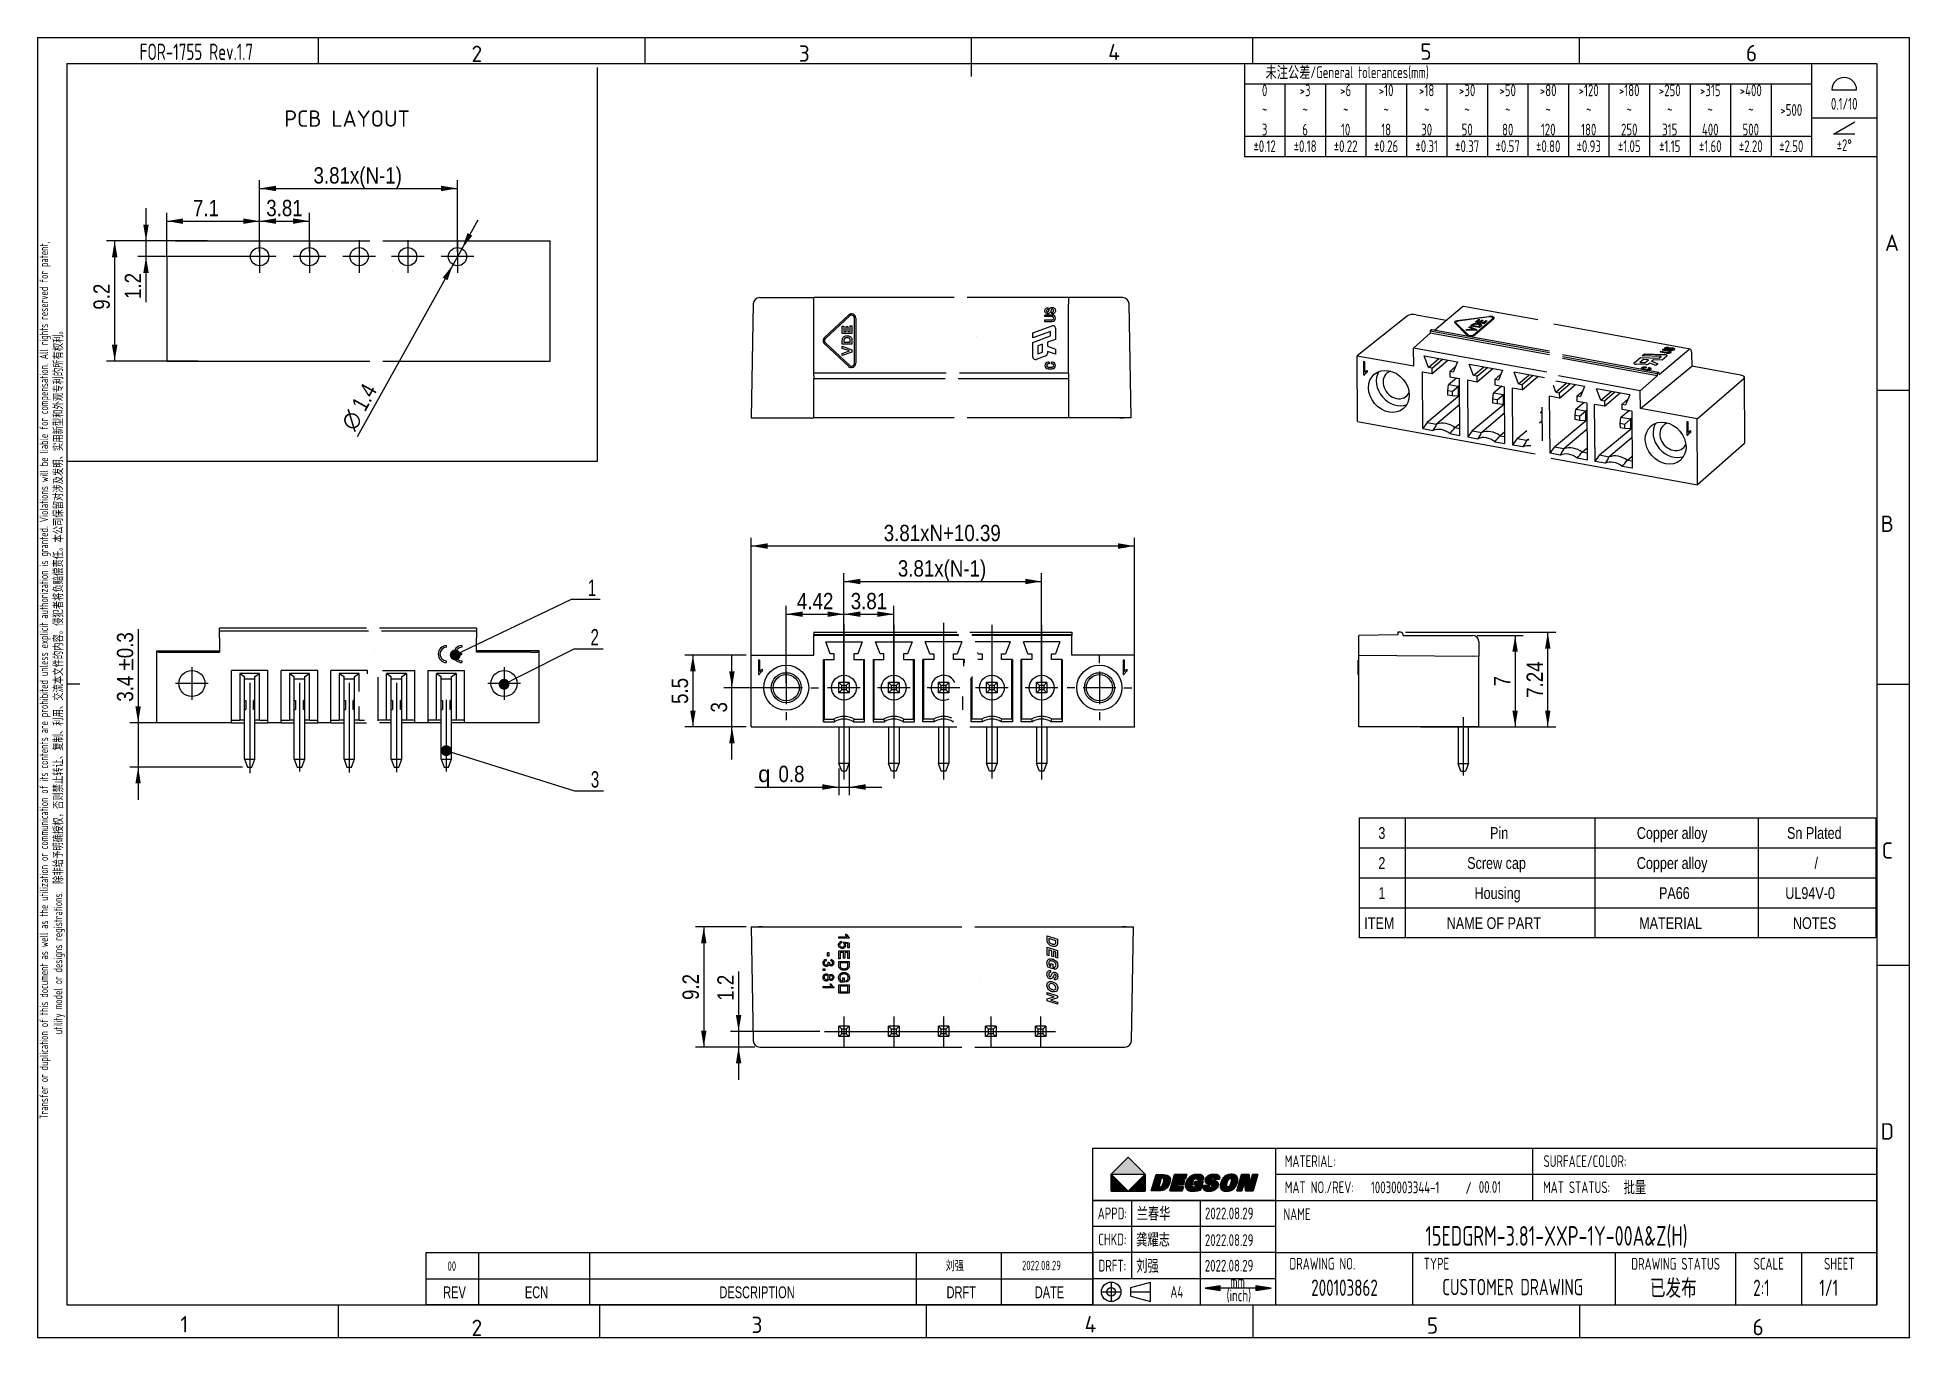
# Model space of a CAD drawing. Header units: millimetres. Extents: x 6 to 292, y 5 to 204.
import ezdxf
from ezdxf import colors
from ezdxf.entities.mleader import LeaderData, LeaderLine
from ezdxf.enums import TextEntityAlignment as Align
from ezdxf.lldxf.tags import DXFTag
from ezdxf.math import Vec2, Vec3

# ---------------------------------------------------------------- set-up
doc = ezdxf.new("R2010")
doc.units = ezdxf.units.MM
for name, color, linetype in [('200000146', 7, 'Continuous'), ('200000148', 7, 'Continuous'), ('200011556', 7, 'Continuous'), ('200024132', 7, 'Continuous'), ('Default', 7, 'Continuous'), ('DV10_尺寸层', 7, 'Continuous'), ('DV11_尺寸层', 7, 'Continuous'), ('TEXT', 7, 'Continuous'), ('中心线层', 7, 'Continuous'), ('图层1', 7, 'Continuous'), ('图框', 7, 'Continuous'), ('尺寸层', 7, 'Continuous'), ('细实线', 7, 'Continuous'), ('轮廓线', 7, 'Continuous')]:
    doc.layers.add(name, color=color, linetype=linetype)
doc.styles.add('SEACAD_Arial_Narrow', font='ARIALN.TTF')
doc.styles.add('SEACAD_Solid_Edge_ANSI', font='seans.ttf')
doc.styles.add('SEACAD_Solid_Edge_ANSI1_Symbols', font='semeca1.ttf')
tags = doc.linetypes.add('CENTER2', pattern=[28.575, 19.05, -3.175, 3.175, -3.175]).pattern_tags.tags
tags[10:11] = [DXFTag(74, 4), DXFTag(75, 0), DXFTag(340, '0'), DXFTag(46, 0.0), DXFTag(50, 0.0), DXFTag(44, 0.0), DXFTag(45, 0.0)]
tags[8:9] = [DXFTag(74, 4), DXFTag(75, 0), DXFTag(340, '0'), DXFTag(46, 0.0), DXFTag(50, 0.0), DXFTag(44, 0.0), DXFTag(45, 0.0)]
tags[6:7] = [DXFTag(74, 4), DXFTag(75, 0), DXFTag(340, '0'), DXFTag(46, 0.0), DXFTag(50, 0.0), DXFTag(44, 0.0), DXFTag(45, 0.0)]
tags[4:5] = [DXFTag(74, 4), DXFTag(75, 0), DXFTag(340, '0'), DXFTag(46, 0.0), DXFTag(50, 0.0), DXFTag(44, 0.0), DXFTag(45, 0.0)]
tags = doc.linetypes.add('DIVIDE2', pattern=[15.875, 6.35, -3.175, 0, -3.175, 0, -3.175]).pattern_tags.tags
tags[14:15] = [DXFTag(74, 4), DXFTag(75, 0), DXFTag(340, '0'), DXFTag(46, 0.0), DXFTag(50, 0.0), DXFTag(44, 0.0), DXFTag(45, 0.0)]
tags[12:13] = [DXFTag(74, 4), DXFTag(75, 0), DXFTag(340, '0'), DXFTag(46, 0.0), DXFTag(50, 0.0), DXFTag(44, 0.0), DXFTag(45, 0.0)]
tags[10:11] = [DXFTag(74, 4), DXFTag(75, 0), DXFTag(340, '0'), DXFTag(46, 0.0), DXFTag(50, 0.0), DXFTag(44, 0.0), DXFTag(45, 0.0)]
tags[8:9] = [DXFTag(74, 4), DXFTag(75, 0), DXFTag(340, '0'), DXFTag(46, 0.0), DXFTag(50, 0.0), DXFTag(44, 0.0), DXFTag(45, 0.0)]
tags[6:7] = [DXFTag(74, 4), DXFTag(75, 0), DXFTag(340, '0'), DXFTag(46, 0.0), DXFTag(50, 0.0), DXFTag(44, 0.0), DXFTag(45, 0.0)]
tags[4:5] = [DXFTag(74, 4), DXFTag(75, 0), DXFTag(340, '0'), DXFTag(46, 0.0), DXFTag(50, 0.0), DXFTag(44, 0.0), DXFTag(45, 0.0)]
tags = doc.linetypes.add('HIDDEN2', pattern=[4.7625, 3.175, -1.5875]).pattern_tags.tags
tags[6:7] = [DXFTag(74, 4), DXFTag(75, 0), DXFTag(340, '0'), DXFTag(46, 0.0), DXFTag(50, 0.0), DXFTag(44, 0.0), DXFTag(45, 0.0)]
tags[4:5] = [DXFTag(74, 4), DXFTag(75, 0), DXFTag(340, '0'), DXFTag(46, 0.0), DXFTag(50, 0.0), DXFTag(44, 0.0), DXFTag(45, 0.0)]
doc.dimstyles.new('DEGSON', dxfattribs={"dimtxt": 2.5, "dimasz": 2.5, "dimexe": 1.25, "dimexo": 0.75, "dimgap": 0.75, "dimtad": 1, "dimdec": 3, "dimlfac": 0.5, "dimdsep": 46, "dimtxsty": 'SEACAD_Arial_Narrow', "dimblk1": '_SE_FILLED', "dimblk2": '_SE_FILLED', "dimsah": 1, "dimcen": 1.25, "dimadec": 1, "dimazin": 0, "dimtfac": 0.7, "dimtdec": 3, "dimtmove": 0, "dimatfit": 3, "dimfxl": 1, "dimtolj": 1, "dimarcsym": 0})

msp = doc.modelspace()

# ---------------------------------------------------------------- texts
at = {"layer": 'TEXT', "char_height": 1.8, "style": 'SEACAD_Solid_Edge_ANSI'}
for s, insert, width, attachment_point in [('{\\fSolid Edge ANSI|b0||i0||c0|p34;\\C7;\\H1.8;\\W0.7;MATERIAL:}', (200.2668, 32), 10.533662, 5), ('{\\fSolid Edge ANSI|b0||i0||c0|p34;\\C7;\\H1.8;\\W0.7;SURFACE/COLOR:}', (242.3285, 32), 16.057013, 5), ('{\\fSolid Edge ANSI|b0||i0||c0|p34;\\C7;\\H1.8;\\W0.7;MAT NO./REV:}', (201.6763, 28), 13.352652, 5), ('{\\fSolid Edge ANSI|b0||i0||c0|p34;\\C7;\\H1.8;\\W0.8;/}', (224.0127, 27.8864), 1.479462, 4), ('{\\fSolid Edge ANSI|b0||i0||c0|p34;\\C7;\\H1.8;\\W0.7;MAT STATUS:}', (241.0392, 28), 13.478338, 5), ('{\\fSolid Edge ANSI|b0||i0||c0|p34;\\C7;\\H1.8;\\W0.7;APPD:}', (169.9984, 24), 5.996792, 5), ('{\\fSolid Edge ANSI|b0||i0||c0|p34;\\C7;\\H1.8;\\W0.7;NAME}', (198.247, 22.9734), 6.49396, 8), ('{\\fSolid Edge ANSI|b0||i0||c0|p34;\\C7;\\H1.8;\\W0.7;CHKD:}', (169.9984, 20.0202), 5.996792, 5), ('{\\fSolid Edge ANSI|b0||i0||c0|p34;\\C7;\\H1.8;\\W0.7;DRAWING NO.}', (202.1431, 16.3), 14.286182, 5), ('{\\fSolid Edge ANSI|b0||i0||c0|p34;\\C7;\\H1.8;\\W0.7;TYPE}', (219.6, 16.3), 7.2, 5), ('{\\fSolid Edge ANSI|b0||i0||c0|p34;\\C7;\\H1.8;\\W0.7;DRAWING STATUS}', (256.2, 16.2866), 18.4, 5), ('{\\fSolid Edge ANSI|b0||i0||c0|p34;\\C7;\\H1.8;\\W0.7;SCALE}', (270.45, 16.3), 10.1, 5), ('{\\fSolid Edge ANSI|b0||i0||c0|p34;\\C7;\\H1.8;\\W0.7;SHEET}', (281.25, 16.3), 11.5, 5), ('{\\fSolid Edge ANSI|b0||i0||c0|p34;\\C7;\\H1.8;\\W0.7;DRFT:}', (169.9984, 15.9996), 5.996792, 5), ('{\\fSolid Edge ANSI|b0||i0||c0|p34;\\C7;\\H1.8;\\W0.7;A4}', (179.8618, 12), 7.276492, 5)]:
    msp.add_mtext(s, dxfattribs=dict(at, insert=insert, width=width, attachment_point=attachment_point))
at = {"layer": '尺寸层', "insert": (43.2639, 191.5772), "char_height": 2.5, "width": 20.121962, "attachment_point": 4}
msp.add_mtext('{\\fSolid Edge ANSI|b0||i0||c0|p34;\\C7;\\H2.5;\\W1.;PCB LAYOUT}', dxfattribs=at)
at = {"layer": '细实线', "char_height": 1.8, "attachment_point": 8, "style": 'SEACAD_Solid_Edge_ANSI'}
for s, insert, width in [('{\\fSolid Edge ANSI|b0||i0||c0|p34;\\C7;\\H1.8;\\W0.7;(inch)}', (189.3592, 10.3676), 6.456515), ('{\\fSolid Edge ANSI|b0||i0||c0|p34;\\C7;\\H1.8;\\W0.7;mm}', (189.1668, 12.6472), 3.272737)]:
    msp.add_mtext(s, dxfattribs=dict(at, insert=insert, width=width))

# ---------------------------------------------------------------- blocks, each defined once
blk = doc.blocks.new('SE')
at = {"layer": '尺寸层', "color": 7, "linetype": 'Continuous'}
for p, q in [((214.82, 84.56), (214.82, 79.96)), ((243.82, 84.56), (243.82, 79.96)), ((268.82, 84.56), (268.82, 79.96)), ((207.82, 79.96), (286.82, 79.96)), ((214.82, 79.96), (214.82, 75.36)), ((243.82, 79.96), (243.82, 75.36)), ((268.82, 79.96), (268.82, 75.36)), ((207.82, 75.36), (286.82, 75.36)), ((214.82, 75.36), (214.82, 70.76)), ((243.82, 75.36), (243.82, 70.76)), ((268.82, 75.36), (268.82, 70.76)), ((207.82, 70.76), (286.82, 70.76)), ((214.82, 70.76), (214.82, 66.16)), ((243.82, 70.76), (243.82, 66.16)), ((268.82, 70.76), (268.82, 66.16))]:
    blk.add_line(p, q, dxfattribs=at)
blk.add_lwpolyline([(207.82, 66.16), (207.82, 84.56), (286.82, 84.56), (286.82, 66.16), (207.82, 66.16)], dxfattribs=at)
at = {"layer": '尺寸层', "color": 7, "linetype": 'Continuous', "style": 'SEACAD_Solid_Edge_ANSI', "width": 0.8}
for s, p in [('3', (210.71, 83.13)), ('Pin', (227.8, 83.13)), ('Copper alloy', (250.26, 83.13)), ('Sn Plated', (273.25, 83.13)), ('2', (210.71, 78.53)), ('Screw cap', (224.3, 78.53)), ('Copper alloy', (250.26, 78.53)), ('/', (277.45, 78.53)), ('1', (210.71, 73.93)), ('Housing', (225.42, 73.93)), ('PA66', (253.65, 73.93)), ('UL94V-0', (272.98, 73.93)), ('ITEM', (208.56, 69.33)), ('NAME OF PART', (221.17, 69.33)), ('MATERIAL', (250.62, 69.33)), ('NOTES', (274.15, 69.33))]:
    blk.add_text(s, height=1.8, dxfattribs=at).set_placement(p, align=Align.TOP_LEFT)
blk = doc.blocks.new('SEANNOT_GROUP')
at = {"layer": '尺寸层', "color": 7, "linetype": 'CENTER2'}
for p, q in [((39.5, 172.95), (39.5, 167.95)), ((42, 170.45), (37, 170.45))]:
    blk.add_line(p, q, dxfattribs=at)
blk = doc.blocks.new('SEANNOT_GROUP1')
at = {"layer": '尺寸层', "color": 7, "linetype": 'CENTER2'}
for p, q in [((47.12, 172.95), (47.12, 167.95)), ((49.62, 170.45), (44.62, 170.45))]:
    blk.add_line(p, q, dxfattribs=at)
blk = doc.blocks.new('SEANNOT_GROUP2')
at = {"layer": '尺寸层', "color": 7, "linetype": 'CENTER2'}
for p, q in [((54.74, 172.95), (54.74, 167.95)), ((57.24, 170.45), (52.24, 170.45))]:
    blk.add_line(p, q, dxfattribs=at)
blk = doc.blocks.new('SEANNOT_GROUP3')
at = {"layer": '尺寸层', "color": 7, "linetype": 'CENTER2'}
for p, q in [((62.16, 172.95), (62.16, 167.95)), ((64.66, 170.45), (59.66, 170.45))]:
    blk.add_line(p, q, dxfattribs=at)
blk = doc.blocks.new('SEANNOT_GROUP4')
at = {"layer": '尺寸层', "color": 7, "linetype": 'CENTER2'}
for p, q in [((69.78, 172.95), (69.78, 167.95)), ((72.28, 170.45), (67.28, 170.45))]:
    blk.add_line(p, q, dxfattribs=at)
blk = doc.blocks.new('SEANNOT_GROUP5')
at = {"layer": '尺寸层', "color": 7, "linetype": 'CENTER2'}
for p, q in [((120.09, 108.22), (120.09, 109.42)), ((120.09, 106.97), (120.09, 101.97)), ((116.34, 104.47), (115.14, 104.47)), ((122.59, 104.47), (117.59, 104.47)), ((123.84, 104.47), (125.04, 104.47)), ((120.09, 100.72), (120.09, 99.52))]:
    blk.add_line(p, q, dxfattribs=at)
blk = doc.blocks.new('SEANNOT_GROUP6')
at = {"layer": '尺寸层', "color": 7, "linetype": 'CENTER2'}
for p, q in [((128.93, 106.97), (128.93, 101.97)), ((131.43, 104.47), (126.43, 104.47))]:
    blk.add_line(p, q, dxfattribs=at)
blk = doc.blocks.new('SEANNOT_GROUP7')
at = {"layer": '尺寸层', "color": 7, "linetype": 'CENTER2'}
for p, q in [((136.55, 106.97), (136.55, 101.97)), ((139.05, 104.47), (134.05, 104.47))]:
    blk.add_line(p, q, dxfattribs=at)
blk = doc.blocks.new('SEANNOT_GROUP8')
at = {"layer": '尺寸层', "color": 7, "linetype": 'CENTER2'}
for p, q in [((144.17, 106.97), (144.17, 101.97)), ((146.67, 104.47), (141.67, 104.47))]:
    blk.add_line(p, q, dxfattribs=at)
blk = doc.blocks.new('SEANNOT_GROUP9')
at = {"layer": '尺寸层', "color": 7, "linetype": 'CENTER2'}
for p, q in [((151.56, 106.97), (151.56, 101.97)), ((154.06, 104.47), (149.06, 104.47))]:
    blk.add_line(p, q, dxfattribs=at)
blk = doc.blocks.new('SEANNOT_GROUP10')
at = {"layer": '尺寸层', "color": 7, "linetype": 'CENTER2'}
for p, q in [((159.18, 106.97), (159.18, 101.97)), ((161.68, 104.47), (156.68, 104.47))]:
    blk.add_line(p, q, dxfattribs=at)
blk = doc.blocks.new('SEANNOT_GROUP11')
at = {"layer": '尺寸层', "color": 7, "linetype": 'CENTER2'}
for p, q in [((168.02, 108.22), (168.02, 109.42)), ((168.02, 106.97), (168.02, 101.97)), ((164.27, 104.47), (163.07, 104.47)), ((170.52, 104.47), (165.52, 104.47)), ((171.77, 104.47), (172.97, 104.47)), ((168.02, 100.72), (168.02, 99.52))]:
    blk.add_line(p, q, dxfattribs=at)
blk = doc.blocks.new('SEANNOT_GROUP12')
at = {"layer": '尺寸层', "color": 7, "linetype": 'CENTER2'}
blk.add_line((128.93, 114.18), (128.93, 90.42), dxfattribs=at)
blk = doc.blocks.new('SEANNOT_GROUP13')
at = {"layer": '尺寸层', "color": 7, "linetype": 'CENTER2'}
blk.add_line((136.55, 114.1), (136.55, 90.59), dxfattribs=at)
blk = doc.blocks.new('SEANNOT_GROUP14')
at = {"layer": '尺寸层', "color": 7, "linetype": 'CENTER2'}
blk.add_line((144.17, 114.42), (144.17, 90.42), dxfattribs=at)
blk = doc.blocks.new('SEANNOT_GROUP15')
at = {"layer": '尺寸层', "color": 7, "linetype": 'CENTER2'}
blk.add_line((151.56, 114.1), (151.56, 90.59), dxfattribs=at)
blk = doc.blocks.new('SEANNOT_GROUP16')
at = {"layer": '尺寸层', "color": 7, "linetype": 'CENTER2'}
blk.add_line((159.18, 114.1), (159.18, 90.42), dxfattribs=at)
blk = doc.blocks.new('SEANNOT_GROUP17')
at = {"layer": '尺寸层', "color": 7, "linetype": 'CENTER2'}
blk.add_line((223.7, 99.97), (223.7, 91.01), dxfattribs=at)
blk = doc.blocks.new('SEANNOT_GROUP18')
at = {"layer": '尺寸层', "color": 7, "linetype": 'CENTER2'}
blk.add_line((128.93, 54.16), (128.93, 49.56), dxfattribs=at)
blk = doc.blocks.new('SEANNOT_GROUP19')
at = {"layer": '尺寸层', "color": 7, "linetype": 'CENTER2'}
blk.add_line((136.55, 54.16), (136.55, 49.56), dxfattribs=at)
blk = doc.blocks.new('SEANNOT_GROUP20')
at = {"layer": '尺寸层', "color": 7, "linetype": 'CENTER2'}
blk.add_line((144.17, 54.16), (144.17, 49.56), dxfattribs=at)
blk = doc.blocks.new('SEANNOT_GROUP21')
at = {"layer": '尺寸层', "color": 7, "linetype": 'CENTER2'}
blk.add_line((151.4, 54.16), (151.4, 49.56), dxfattribs=at)
blk = doc.blocks.new('SEANNOT_GROUP22')
at = {"layer": '尺寸层', "color": 7, "linetype": 'CENTER2'}
blk.add_line((159.02, 54.16), (159.02, 49.56), dxfattribs=at)
blk = doc.blocks.new('SEANNOT_GROUP23')
at = {"layer": '尺寸层', "color": 7, "linetype": 'CENTER2'}
blk.add_line((125.96, 51.86), (161.32, 51.86), dxfattribs=at)
blk = doc.blocks.new('SEANNOT_GROUP24')
at = {"layer": '尺寸层', "color": 7, "linetype": 'CENTER2'}
for p, q in [((76.91, 107.61), (76.91, 102.61)), ((79.41, 105.11), (74.41, 105.11))]:
    blk.add_line(p, q, dxfattribs=at)
blk = doc.blocks.new('SEANNOT_GROUP25')
at = {"layer": '尺寸层', "color": 7, "linetype": 'CENTER2'}
for p, q in [((29.14, 107.61), (29.14, 102.61)), ((31.64, 105.11), (26.64, 105.11))]:
    blk.add_line(p, q, dxfattribs=at)
blk = doc.blocks.new('SEANNOT_GROUP26')
at = {"layer": '尺寸层', "color": 7, "linetype": 'CENTER2'}
blk.add_line((37.98, 105.21), (37.98, 91.39), dxfattribs=at)
blk = doc.blocks.new('SEANNOT_GROUP27')
at = {"layer": '尺寸层', "color": 7, "linetype": 'CENTER2'}
blk.add_line((45.6, 105.21), (45.6, 91.66), dxfattribs=at)
blk = doc.blocks.new('SEANNOT_GROUP28')
at = {"layer": '尺寸层', "color": 7, "linetype": 'CENTER2'}
blk.add_line((53.22, 105.21), (53.22, 91.5), dxfattribs=at)
blk = doc.blocks.new('SEANNOT_GROUP29')
at = {"layer": '尺寸层', "color": 7, "linetype": 'CENTER2'}
blk.add_line((60.45, 105.21), (60.45, 91.55), dxfattribs=at)
blk = doc.blocks.new('SEANNOT_GROUP30')
at = {"layer": '尺寸层', "color": 7, "linetype": 'CENTER2'}
blk.add_line((68.07, 102.61), (68.07, 91.66), dxfattribs=at)
blk = doc.blocks.new('_DOT')
at = {"color": 0}
blk.add_line((0, 0), (-1, 0), dxfattribs=at)
at = {"color": 0, "const_width": 0.333}
blk.add_lwpolyline([(-0.1665, 0, 1), (0.1665, 0, 1)], format="xyb", close=True, dxfattribs=at)
blk = doc.blocks.new('Customer-technical.dft')
at = {"layer": '细实线', "color": 7, "linetype": 'Continuous'}
for p, q in [((-96.8, 0), (0, 0)), ((-96.8, 0), (-96.8, -14.2)), ((-10, 0), (-10, -14.2)), ((0, 0), (0, -14.2)), ((-96.8, -3.1), (-10, -3.1)), ((-90.6, -3.1), (-90.6, -14.2)), ((-84.4, -3.1), (-84.4, -14.2)), ((-78.2, -3.1), (-78.2, -14.2)), ((-72, -3.1), (-72, -14.2)), ((-65.8, -3.1), (-65.8, -14.2)), ((-59.6, -3.1), (-59.6, -14.2)), ((-53.4, -3.1), (-53.4, -14.2)), ((-47.2, -3.1), (-47.2, -14.2)), ((-41, -3.1), (-41, -14.2)), ((-34.8, -3.1), (-34.8, -14.2)), ((-28.6, -3.1), (-28.6, -14.2)), ((-22.4, -3.1), (-22.4, -14.2)), ((-16.2, -3.1), (-16.2, -14.2)), ((-6.9, -4.02), (-3.1, -4.02)), ((-10, -8.29), (0, -8.29)), ((-96.8, -11.1), (-10, -11.1)), ((-6.63, -10.79), (-3.37, -8.9)), ((-3.37, -10.79), (-6.63, -10.79)), ((-96.8, -14.2), (0, -14.2))]:
    blk.add_line(p, q, dxfattribs=at)
blk.add_arc((-5, -4.02), 1.9, 0, 180, dxfattribs=at)
at = {"layer": 'TEXT', "char_height": 1.8, "attachment_point": 5, "style": 'SEACAD_Solid_Edge_ANSI'}
for s, insert, width in [('{\\fSolid Edge ANSI|b0||i0||c0|p34;\\C7;\\H1.8;\\W0.7;未注公差/General tolerances(mm)}', (-81.07, -1.43), 31.4531), ('{\\fSolid Edge ANSI|b0||i0||c0|p34;\\C7;\\H1.8;\\W0.7;0\\P}{\\fSolid Edge ANSI|b0||i0||c0|p34;\\C7;\\H1.8;\\W0.7;~\\P}{\\fSolid Edge ANSI|b0||i0||c0|p34;\\C7;\\H1.8;\\W0.7;3}', (-93.7, -7.1), 8.0664), ('{\\fSolid Edge ANSI|b0||i0||c0|p34;\\C7;\\H1.8;\\W0.7;>3\\P}{\\fSolid Edge ANSI|b0||i0||c0|p34;\\C7;\\H1.8;\\W0.7;~\\P}{\\fSolid Edge ANSI|b0||i0||c0|p34;\\C7;\\H1.8;\\W0.7;6}', (-87.5, -7.1), 6.08), ('{\\fSolid Edge ANSI|b0||i0||c0|p34;\\C7;\\H1.8;\\W0.7;>6\\P}{\\fSolid Edge ANSI|b0||i0||c0|p34;\\C7;\\H1.8;\\W0.7;~\\P}{\\fSolid Edge ANSI|b0||i0||c0|p34;\\C7;\\H1.8;\\W0.7;10}', (-81.3, -7.1), 6.08), ('{\\fSolid Edge ANSI|b0||i0||c0|p34;\\C7;\\H1.8;\\W0.7;>10\\P}{\\fSolid Edge ANSI|b0||i0||c0|p34;\\C7;\\H1.8;\\W0.7;~\\P}{\\fSolid Edge ANSI|b0||i0||c0|p34;\\C7;\\H1.8;\\W0.7;18}', (-75.1, -7.1), 6.08), ('{\\fSolid Edge ANSI|b0||i0||c0|p34;\\C7;\\H1.8;\\W0.7;>18\\P}{\\fSolid Edge ANSI|b0||i0||c0|p34;\\C7;\\H1.8;\\W0.7;~\\P}{\\fSolid Edge ANSI|b0||i0||c0|p34;\\C7;\\H1.8;\\W0.7;30}', (-68.9, -7.1), 6.08), ('{\\fSolid Edge ANSI|b0||i0||c0|p34;\\C7;\\H1.8;\\W0.7;>30\\P}{\\fSolid Edge ANSI|b0||i0||c0|p34;\\C7;\\H1.8;\\W0.7;~\\P}{\\fSolid Edge ANSI|b0||i0||c0|p34;\\C7;\\H1.8;\\W0.7;50}', (-62.7, -7.1), 6.08), ('{\\fSolid Edge ANSI|b0||i0||c0|p34;\\C7;\\H1.8;\\W0.7;>50\\P}{\\fSolid Edge ANSI|b0||i0||c0|p34;\\C7;\\H1.8;\\W0.7;~\\P}{\\fSolid Edge ANSI|b0||i0||c0|p34;\\C7;\\H1.8;\\W0.7;80}', (-56.5, -7.1), 6.08), ('{\\fSolid Edge ANSI|b0||i0||c0|p34;\\C7;\\H1.8;\\W0.7;>80\\P}{\\fSolid Edge ANSI|b0||i0||c0|p34;\\C7;\\H1.8;\\W0.7;~\\P}{\\fSolid Edge ANSI|b0||i0||c0|p34;\\C7;\\H1.8;\\W0.7;120}', (-50.3, -7.1), 6.08), ('{\\fSolid Edge ANSI|b0||i0||c0|p34;\\C7;\\H1.8;\\W0.7;>120\\P}{\\fSolid Edge ANSI|b0||i0||c0|p34;\\C7;\\H1.8;\\W0.7;~\\P}{\\fSolid Edge ANSI|b0||i0||c0|p34;\\C7;\\H1.8;\\W0.7;180}', (-44.1, -7.1), 6.08), ('{\\fSolid Edge ANSI|b0||i0||c0|p34;\\C7;\\H1.8;\\W0.7;>180\\P}{\\fSolid Edge ANSI|b0||i0||c0|p34;\\C7;\\H1.8;\\W0.7;~\\P}{\\fSolid Edge ANSI|b0||i0||c0|p34;\\C7;\\H1.8;\\W0.7;250}', (-37.9, -7.1), 6.08), ('{\\fSolid Edge ANSI|b0||i0||c0|p34;\\C7;\\H1.8;\\W0.7;>250\\P}{\\fSolid Edge ANSI|b0||i0||c0|p34;\\C7;\\H1.8;\\W0.7;~\\P}{\\fSolid Edge ANSI|b0||i0||c0|p34;\\C7;\\H1.8;\\W0.7;315}', (-31.7, -7.1), 6.08), ('{\\fSolid Edge ANSI|b0||i0||c0|p34;\\C7;\\H1.8;\\W0.7;>315\\P}{\\fSolid Edge ANSI|b0||i0||c0|p34;\\C7;\\H1.8;\\W0.7;~\\P}{\\fSolid Edge ANSI|b0||i0||c0|p34;\\C7;\\H1.8;\\W0.7;400}', (-25.5, -7.1), 8.0664), ('{\\fSolid Edge ANSI|b0||i0||c0|p34;\\C7;\\H1.8;\\W0.7;>400\\P}{\\fSolid Edge ANSI|b0||i0||c0|p34;\\C7;\\H1.8;\\W0.7;~\\P}{\\fSolid Edge ANSI|b0||i0||c0|p34;\\C7;\\H1.8;\\W0.7;500}', (-19.3, -7.1), 6.08), ('{\\fSolid Edge ANSI|b0||i0||c0|p34;\\C7;\\H1.8;\\W0.7;0.1/10}', (-5, -6.16), 10), ('{\\fSolid Edge ANSI|b0||i0||c0|p34;\\C7;\\H1.8;\\W0.7;>500}', (-13.1, -7.1), 6.08), ('{\\fSolid Edge ANSI|b0||i0||c0|p34;\\C7;\\H1.8;\\W0.7;±0.12}', (-93.7, -12.65), 6.5796), ('{\\fSolid Edge ANSI|b0||i0||c0|p34;\\C7;\\H1.8;\\W0.7;±0.18}', (-87.5, -12.65), 6.5796), ('{\\fSolid Edge ANSI|b0||i0||c0|p34;\\C7;\\H1.8;\\W0.7;±0.22}', (-81.3, -12.65), 6.5796), ('{\\fSolid Edge ANSI|b0||i0||c0|p34;\\C7;\\H1.8;\\W0.7;±0.26}', (-75.1, -12.65), 6.5796), ('{\\fSolid Edge ANSI|b0||i0||c0|p34;\\C7;\\H1.8;\\W0.7;±0.31}', (-68.9, -12.65), 6.5796), ('{\\fSolid Edge ANSI|b0||i0||c0|p34;\\C7;\\H1.8;\\W0.7;±0.37}', (-62.7, -12.65), 6.5796), ('{\\fSolid Edge ANSI|b0||i0||c0|p34;\\C7;\\H1.8;\\W0.7;±0.57}', (-56.5, -12.65), 6.5796), ('{\\fSolid Edge ANSI|b0||i0||c0|p34;\\C7;\\H1.8;\\W0.7;±0.80}', (-50.3, -12.65), 6.5796), ('{\\fSolid Edge ANSI|b0||i0||c0|p34;\\C7;\\H1.8;\\W0.7;±0.93}', (-44.1, -12.65), 6.5796), ('{\\fSolid Edge ANSI|b0||i0||c0|p34;\\C7;\\H1.8;\\W0.7;±1.05}', (-37.9, -12.65), 6.5796), ('{\\fSolid Edge ANSI|b0||i0||c0|p34;\\C7;\\H1.8;\\W0.7;±1.15}', (-31.7, -12.65), 6.5796), ('{\\fSolid Edge ANSI|b0||i0||c0|p34;\\C7;\\H1.8;\\W0.7;±1.60}', (-25.5, -12.65), 6.5796), ('{\\fSolid Edge ANSI|b0||i0||c0|p34;\\C7;\\H1.8;\\W0.7;±2.20}', (-19.3, -12.65), 6.5796), ('{\\fSolid Edge ANSI|b0||i0||c0|p34;\\C7;\\H1.8;\\W0.7;±2.50}', (-13.1, -12.65), 6.5796), ('{\\fSolid Edge ANSI|b0||i0||c0|p34;\\C7;\\H1.8;\\W0.7;±2°}', (-5, -12.49), 10)]:
    blk.add_mtext(s, dxfattribs=dict(at, insert=insert, width=width))
blk = doc.blocks.new('SE1')
at = {"layer": '200024132', "color": 7, "linetype": 'Continuous'}
for p, q in [((124.33, 112.95), (124.33, 112.57)), ((124.33, 112.95), (146.21, 112.95)), ((124.33, 112.47), (124.33, 112.57)), ((146.47, 112.57), (124.33, 112.57)), ((124.33, 109.47), (124.33, 112.47)), ((146.53, 112.47), (124.33, 112.47)), ((114.73, 109.47), (124.33, 109.47)), ((114.73, 98.47), (114.73, 109.47)), ((126.83, 109.67), (126.13, 111.47)), ((126.13, 111.47), (131.73, 111.47)), ((127.43, 109.67), (126.83, 109.67)), ((127.43, 108.77), (127.43, 109.67)), ((131.03, 109.67), (130.43, 109.67)), ((130.43, 109.67), (130.43, 108.77)), ((131.73, 111.47), (131.03, 109.67)), ((134.45, 109.67), (133.75, 111.47)), ((133.75, 111.47), (139.35, 111.47)), ((135.05, 109.67), (134.45, 109.67)), ((135.05, 108.77), (135.05, 109.67)), ((138.65, 109.67), (138.05, 109.67)), ((138.05, 109.67), (138.05, 108.77)), ((139.35, 111.47), (138.65, 109.67)), ((142.07, 109.67), (141.37, 111.47)), ((146.97, 111.47), (141.37, 111.47)), ((142.07, 109.67), (142.67, 109.67)), ((142.67, 109.67), (142.67, 108.77)), ((145.67, 109.67), (146.27, 109.67)), ((145.67, 108.77), (145.67, 109.67)), ((146.97, 111.47), (146.27, 109.67)), ((116.05, 108.69), (115.83, 108.69)), ((115.83, 108.69), (115.83, 106.48)), ((115.83, 106.48), (115.97, 106.48)), ((115.97, 106.48), (116, 106.54)), ((116, 106.54), (116.04, 106.62)), ((116.04, 106.62), (116.1, 106.69)), ((116.05, 106.97), (116.05, 108.69)), ((116.1, 107.02), (116.05, 106.97)), ((116.17, 107.08), (116.1, 107.02)), ((116.1, 106.69), (116.16, 106.77)), ((116.16, 106.77), (116.21, 106.82)), ((116.24, 107.14), (116.17, 107.08)), ((116.21, 106.82), (116.27, 106.88)), ((116.25, 107.15), (116.24, 107.14)), ((116.33, 107.21), (116.25, 107.15)), ((116.27, 106.88), (116.34, 106.93)), ((116.4, 107.25), (116.33, 107.21)), ((116.34, 106.93), (116.41, 106.98)), ((116.47, 107.29), (116.4, 107.25)), ((116.41, 106.98), (116.48, 107.03)), ((116.48, 107.29), (116.47, 107.29)), ((116.48, 107.03), (116.48, 107.29)), ((125.78, 99.27), (125.78, 108.77)), ((125.78, 108.77), (127.43, 108.77)), ((125.9, 108.77), (125.9, 99.67)), ((130.43, 108.77), (132.08, 108.77)), ((131.96, 99.67), (131.96, 108.77)), ((132.08, 99.27), (132.08, 108.77)), ((133.4, 108.77), (133.4, 99.27)), ((133.4, 108.77), (135.05, 108.77)), ((133.52, 108.77), (133.52, 99.67)), ((138.05, 108.77), (139.7, 108.77)), ((139.58, 99.67), (139.58, 108.77)), ((139.7, 99.27), (139.7, 108.77)), ((141.02, 99.27), (141.02, 108.77)), ((142.67, 108.77), (141.02, 108.77)), ((141.14, 99.67), (141.14, 108.77)), ((147.32, 108.77), (145.67, 108.77)), ((147.2, 108.77), (147.2, 107.74)), ((147.32, 108.77), (147.32, 108.27)), ((129.73, 105.27), (128.13, 105.27)), ((128.58, 104.82), (128.13, 105.27)), ((128.13, 103.67), (128.13, 105.27)), ((128.58, 104.12), (128.13, 103.67)), ((129.73, 103.67), (128.13, 103.67)), ((129.28, 104.82), (128.58, 104.82)), ((128.58, 104.12), (128.58, 104.82)), ((129.28, 104.12), (128.58, 104.12)), ((129.28, 104.82), (129.73, 105.27)), ((129.28, 104.82), (129.28, 104.12)), ((129.73, 103.67), (129.28, 104.12)), ((129.73, 105.27), (129.73, 103.67)), ((137.35, 105.27), (135.75, 105.27)), ((136.2, 104.82), (135.75, 105.27)), ((135.75, 103.67), (135.75, 105.27)), ((136.2, 104.12), (135.75, 103.67)), ((137.35, 103.67), (135.75, 103.67)), ((136.9, 104.82), (136.2, 104.82)), ((136.2, 104.12), (136.2, 104.82)), ((136.9, 104.12), (136.2, 104.12)), ((136.9, 104.82), (137.35, 105.27)), ((136.9, 104.82), (136.9, 104.12)), ((137.35, 103.67), (136.9, 104.12)), ((137.35, 105.27), (137.35, 103.67)), ((144.97, 105.27), (143.37, 105.27)), ((143.82, 104.82), (143.37, 105.27)), ((143.37, 103.67), (143.37, 105.27)), ((143.82, 104.12), (143.37, 103.67)), ((144.97, 103.67), (143.37, 103.67)), ((144.52, 104.82), (143.82, 104.82)), ((143.82, 104.12), (143.82, 104.82)), ((144.52, 104.12), (143.82, 104.12)), ((144.52, 104.82), (144.97, 105.27)), ((144.52, 104.82), (144.52, 104.12)), ((144.97, 103.67), (144.52, 104.12)), ((144.97, 105.27), (144.97, 103.67)), ((114.73, 98.47), (146.21, 98.47)), ((125.8, 99.67), (125.78, 99.27)), ((125.78, 99.27), (127.49, 99.27)), ((125.8, 99.67), (127.38, 99.67)), ((128.13, 98.47), (128.13, 92.87)), ((129.73, 98.47), (129.73, 92.87)), ((130.37, 99.27), (132.08, 99.27)), ((130.48, 99.67), (132.07, 99.67)), ((132.08, 99.27), (132.07, 99.67)), ((133.42, 99.67), (133.4, 99.27)), ((133.4, 99.27), (135.11, 99.27)), ((133.42, 99.67), (135, 99.67)), ((135.75, 98.47), (135.75, 92.87)), ((137.35, 98.47), (137.35, 92.87)), ((137.99, 99.27), (139.7, 99.27)), ((138.1, 99.67), (139.69, 99.67)), ((139.7, 99.27), (139.69, 99.67)), ((141.02, 99.27), (141.04, 99.67)), ((142.73, 99.27), (141.02, 99.27)), ((142.62, 99.67), (141.04, 99.67)), ((143.37, 98.47), (143.37, 92.87)), ((144.97, 98.47), (144.97, 92.87)), ((145.7, 99.27), (145.61, 99.27)), ((129.73, 92.87), (128.13, 92.87)), ((128.58, 91.67), (128.13, 92.87)), ((129.28, 91.67), (129.73, 92.87)), ((137.35, 92.87), (135.75, 92.87)), ((136.2, 91.67), (135.75, 92.87)), ((136.9, 91.67), (137.35, 92.87)), ((144.97, 92.87), (143.37, 92.87)), ((143.82, 91.67), (143.37, 92.87)), ((144.52, 91.67), (144.97, 92.87)), ((129.28, 91.67), (128.58, 91.67)), ((136.9, 91.67), (136.2, 91.67)), ((144.52, 91.67), (143.82, 91.67))]:
    blk.add_line(p, q, dxfattribs=at)
for centre, radius in [((120.09, 104.47), 3.45), ((120.09, 104.47), 2.3), ((120.09, 104.47), 2), ((128.93, 104.47), 1.9), ((136.55, 104.47), 1.9)]:
    blk.add_circle(centre, radius, dxfattribs=at)
for centre, radius, start, end in [((144.17, 104.47), 1.9, 24.5378, 297.2074), ((128.93, 96.87), 3.2, 90, 118.9549), ((149.84, 105.46), 23.19, 194.4605, 195.4836), ((128.93, 96.87), 2.8, 58.9796, 121.0027), ((128.93, 96.87), 3.2, 61.028, 90), ((107.48, 105.61), 23.76, 344.5154, 345.5141), ((136.55, 96.87), 3.2, 90, 118.9549), ((157.46, 105.46), 23.19, 194.4605, 195.4836), ((136.55, 96.87), 2.8, 58.9796, 121.0027), ((136.55, 96.87), 3.2, 61.028, 90), ((115.1, 105.61), 23.76, 344.5154, 345.5141), ((144.17, 96.87), 3.2, 90, 118.972), ((165.64, 105.61), 23.78, 194.4867, 195.4846), ((144.17, 96.87), 2.8, 58.9973, 121.0204), ((144.17, 96.87), 3.2, 66.436, 90), ((123.27, 105.46), 23.18, 344.5165, 344.7969)]:
    blk.add_arc(centre, radius, start, end, dxfattribs=at)
blk = doc.blocks.new('SE2')
at = {"layer": '200024132', "color": 7, "linetype": 'Continuous'}
for p, q in [((148.21, 112.95), (163.78, 112.95)), ((163.78, 112.57), (148.47, 112.57)), ((163.78, 112.47), (148.53, 112.47)), ((163.78, 112.95), (163.78, 112.57)), ((163.78, 112.57), (163.78, 112.47)), ((163.78, 109.47), (163.78, 112.47)), ((154.36, 111.47), (149.02, 111.47)), ((149.46, 109.67), (149.39, 109.84)), ((149.46, 109.67), (150.06, 109.67)), ((150.06, 109.67), (150.06, 108.77)), ((153.06, 109.67), (153.66, 109.67)), ((153.06, 108.77), (153.06, 109.67)), ((154.36, 111.47), (153.66, 109.67)), ((157.08, 109.67), (156.38, 111.47)), ((161.98, 111.47), (156.38, 111.47)), ((157.08, 109.67), (157.68, 109.67)), ((157.68, 109.67), (157.68, 108.77)), ((160.68, 109.67), (161.28, 109.67)), ((160.68, 108.77), (160.68, 109.67)), ((161.98, 111.47), (161.28, 109.67)), ((173.38, 109.47), (163.78, 109.47)), ((173.38, 98.47), (173.38, 109.47)), ((148.53, 99.67), (148.53, 106.18)), ((150.06, 108.77), (149.39, 108.77)), ((154.71, 108.77), (153.06, 108.77)), ((154.59, 108.77), (154.59, 99.67)), ((154.71, 108.77), (154.71, 99.27)), ((156.03, 99.27), (156.03, 108.77)), ((157.68, 108.77), (156.03, 108.77)), ((156.15, 99.67), (156.15, 108.77)), ((162.33, 108.77), (160.68, 108.77)), ((162.21, 108.77), (162.21, 99.67)), ((162.33, 108.77), (162.33, 99.27)), ((171.85, 108.69), (171.63, 108.69)), ((171.63, 108.69), (171.63, 106.48)), ((171.63, 106.48), (171.77, 106.48)), ((171.77, 106.48), (171.8, 106.54)), ((171.8, 106.54), (171.85, 106.62)), ((171.85, 106.97), (171.85, 108.69)), ((171.9, 107.02), (171.85, 106.97)), ((171.85, 106.62), (171.9, 106.69)), ((171.97, 107.08), (171.9, 107.02)), ((171.9, 106.69), (171.97, 106.77)), ((172.04, 107.14), (171.97, 107.08)), ((171.97, 106.77), (172.01, 106.82)), ((172.01, 106.82), (172.07, 106.88)), ((172.06, 107.15), (172.04, 107.14)), ((172.13, 107.21), (172.06, 107.15)), ((172.07, 106.88), (172.14, 106.93)), ((172.2, 107.25), (172.13, 107.21)), ((172.14, 106.93), (172.21, 106.98)), ((172.27, 107.29), (172.2, 107.25)), ((172.21, 106.98), (172.28, 107.03)), ((172.28, 107.29), (172.27, 107.29)), ((172.28, 107.03), (172.28, 107.29)), ((148.41, 99.27), (148.41, 105.99)), ((152.36, 105.27), (150.76, 105.27)), ((151.21, 104.82), (150.76, 105.27)), ((150.76, 103.67), (150.76, 105.27)), ((151.21, 104.12), (150.76, 103.67)), ((152.36, 103.67), (150.76, 103.67)), ((151.91, 104.82), (151.21, 104.82)), ((151.21, 104.12), (151.21, 104.82)), ((151.91, 104.12), (151.21, 104.12)), ((151.91, 104.82), (152.36, 105.27)), ((151.91, 104.82), (151.91, 104.12)), ((152.36, 103.67), (151.91, 104.12)), ((152.36, 105.27), (152.36, 103.67)), ((159.98, 105.27), (158.38, 105.27)), ((158.83, 104.82), (158.38, 105.27)), ((158.38, 103.67), (158.38, 105.27)), ((158.83, 104.12), (158.38, 103.67)), ((159.98, 103.67), (158.38, 103.67)), ((159.53, 104.82), (158.83, 104.82)), ((158.83, 104.12), (158.83, 104.82)), ((159.53, 104.12), (158.83, 104.12)), ((159.53, 104.82), (159.98, 105.27)), ((159.53, 104.82), (159.53, 104.12)), ((159.98, 103.67), (159.53, 104.12)), ((159.98, 105.27), (159.98, 103.67)), ((147.09, 103.12), (147.09, 101.06)), ((148.21, 98.47), (173.38, 98.47)), ((148.41, 99.27), (148.42, 99.67)), ((150.12, 99.27), (148.41, 99.27)), ((150.01, 99.67), (148.42, 99.67)), ((150.76, 98.47), (150.76, 92.87)), ((152.36, 98.47), (152.36, 92.87)), ((154.71, 99.27), (153, 99.27)), ((154.69, 99.67), (153.11, 99.67)), ((154.69, 99.67), (154.71, 99.27)), ((156.03, 99.27), (156.04, 99.67)), ((157.74, 99.27), (156.03, 99.27)), ((157.63, 99.67), (156.04, 99.67)), ((158.38, 98.47), (158.38, 92.87)), ((159.98, 98.47), (159.98, 92.87)), ((162.33, 99.27), (160.62, 99.27)), ((162.31, 99.67), (160.73, 99.67)), ((162.31, 99.67), (162.33, 99.27)), ((152.36, 92.87), (150.76, 92.87)), ((151.21, 91.67), (150.76, 92.87)), ((151.91, 91.67), (152.36, 92.87)), ((159.98, 92.87), (158.38, 92.87)), ((158.83, 91.67), (158.38, 92.87)), ((159.53, 91.67), (159.98, 92.87)), ((151.91, 91.67), (151.21, 91.67)), ((159.53, 91.67), (158.83, 91.67))]:
    blk.add_line(p, q, dxfattribs=at)
for centre, radius in [((151.56, 104.47), 1.9), ((159.18, 104.47), 1.9), ((168.02, 104.47), 3.45), ((168.02, 104.47), 2.3), ((168.02, 104.47), 2)]:
    blk.add_circle(centre, radius, dxfattribs=at)
for centre, radius, start, end in [((151.56, 96.87), 3.2, 90, 118.972), ((173.03, 105.61), 23.78, 194.4867, 195.4846), ((151.56, 96.87), 2.8, 58.9973, 121.0204), ((151.56, 96.87), 3.2, 61.0451, 90), ((130.66, 105.46), 23.18, 344.5165, 345.5398), ((159.18, 96.87), 3.2, 90, 118.972), ((180.7, 105.63), 23.83, 194.4873, 195.483), ((159.18, 96.87), 2.8, 58.9973, 121.0205), ((159.18, 96.87), 3.2, 61.0451, 90), ((138.29, 105.45), 23.17, 344.516, 345.5399)]:
    blk.add_arc(centre, radius, start, end, dxfattribs=at)
blk = doc.blocks.new('SE3')
at = {"layer": '200024132', "color": 7, "linetype": 'Continuous'}
for p, q in [((116.03, 164.19), (124.33, 164.19)), ((124.33, 163.19), (124.33, 164.19)), ((145.8, 164.19), (124.33, 164.19)), ((115.04, 163.2), (114.73, 145.79)), ((124.33, 152.59), (124.33, 163.19)), ((125.94, 158.06), (129.64, 161.51)), ((129.75, 161.35), (126.08, 157.92)), ((130.53, 154.16), (130.53, 161.01)), ((130.73, 161.03), (130.73, 154.13)), ((128.67, 158.69), (128.67, 159.83)), ((128.67, 159.83), (128.92, 159.83)), ((130.15, 158.69), (128.67, 158.69)), ((128.67, 157.62), (128.68, 157.74)), ((128.67, 157.05), (128.67, 157.62)), ((128.68, 157.74), (128.69, 157.84)), ((128.69, 157.84), (128.7, 157.91)), ((128.7, 157.91), (128.73, 158)), ((128.73, 158), (128.78, 158.08)), ((128.78, 158.08), (128.84, 158.15)), ((128.84, 158.15), (128.91, 158.21)), ((128.91, 158.21), (128.99, 158.25)), ((128.92, 159.83), (128.92, 159)), ((128.92, 159), (129.25, 159)), ((128.93, 157.61), (128.92, 157.5)), ((128.94, 157.76), (128.93, 157.7)), ((128.93, 157.7), (128.93, 157.61)), ((128.95, 157.81), (128.94, 157.76)), ((128.98, 157.86), (128.95, 157.81)), ((129.01, 157.9), (128.98, 157.86)), ((128.99, 158.25), (129.08, 158.29)), ((129.05, 157.94), (129.01, 157.9)), ((129.09, 157.97), (129.05, 157.94)), ((129.08, 158.29), (129.18, 158.32)), ((129.15, 157.99), (129.09, 157.97)), ((129.22, 158.01), (129.15, 157.99)), ((129.18, 158.32), (129.3, 158.34)), ((129.31, 158.02), (129.22, 158.01)), ((129.25, 159), (129.25, 159.78)), ((129.25, 159.78), (129.5, 159.78)), ((129.3, 158.34), (129.43, 158.34)), ((129.41, 158.02), (129.31, 158.02)), ((129.52, 158.02), (129.41, 158.02)), ((129.43, 158.34), (129.54, 158.34)), ((129.5, 159.78), (129.5, 159)), ((129.5, 159), (129.9, 159)), ((129.61, 158.01), (129.52, 158.02)), ((129.54, 158.34), (129.65, 158.32)), ((129.68, 157.99), (129.61, 158.01)), ((129.65, 158.32), (129.74, 158.3)), ((129.74, 157.97), (129.68, 157.99)), ((129.74, 158.3), (129.84, 158.25)), ((129.79, 157.94), (129.74, 157.97)), ((129.83, 157.91), (129.79, 157.94)), ((129.85, 157.87), (129.83, 157.91)), ((129.84, 158.25), (129.93, 158.2)), ((129.87, 157.83), (129.85, 157.87)), ((129.89, 157.78), (129.87, 157.83)), ((129.9, 157.74), (129.89, 157.78)), ((129.9, 159), (129.9, 159.86)), ((129.9, 159.86), (130.15, 159.86)), ((129.9, 157.67), (129.9, 157.74)), ((129.9, 157.59), (129.9, 157.67)), ((129.9, 157.36), (129.9, 157.59)), ((129.93, 158.2), (130, 158.13)), ((130, 158.13), (130.05, 158.07)), ((130.05, 158.07), (130.09, 158)), ((130.09, 158), (130.12, 157.91)), ((130.12, 157.91), (130.14, 157.84)), ((130.14, 157.84), (130.15, 157.74)), ((130.15, 159.86), (130.15, 158.69)), ((130.15, 157.74), (130.15, 157.64)), ((130.15, 157.64), (130.15, 157.05)), ((129.64, 153.66), (125.94, 157.11)), ((126.08, 157.24), (129.75, 153.82)), ((130.15, 157.05), (128.67, 157.05)), ((128.67, 156.4), (128.67, 156.73)), ((128.67, 156.73), (130.15, 156.18)), ((129.77, 156.03), (128.67, 156.4)), ((128.67, 155.64), (129.77, 156.03)), ((130.15, 155.85), (128.67, 155.3)), ((128.67, 155.3), (128.67, 155.64)), ((128.92, 157.5), (128.92, 157.36)), ((128.92, 157.36), (129.9, 157.36)), ((130.15, 156.18), (130.15, 155.85)), ((124.33, 152.19), (124.33, 152.59)), ((144.59, 152.59), (124.33, 152.59)), ((124.33, 152.19), (124.33, 151.79)), ((124.33, 145.79), (124.33, 151.79)), ((124.33, 151.79), (144.39, 151.79)), ((114.73, 145.79), (124.33, 145.79)), ((115.83, 145.79), (115.83, 145.73)), ((116.05, 145.73), (115.83, 145.73)), ((116.05, 145.79), (116.05, 145.73)), ((116.1, 145.73), (116.05, 145.73)), ((116.1, 145.79), (116.1, 145.73)), ((116.17, 145.73), (116.1, 145.73)), ((116.17, 145.79), (116.17, 145.73)), ((116.24, 145.73), (116.17, 145.73)), ((116.24, 145.79), (116.24, 145.73)), ((116.25, 145.73), (116.24, 145.73)), ((116.25, 145.79), (116.25, 145.73)), ((116.33, 145.73), (116.25, 145.73)), ((116.33, 145.79), (116.33, 145.73)), ((116.4, 145.73), (116.33, 145.73)), ((116.4, 145.79), (116.4, 145.73)), ((116.47, 145.73), (116.4, 145.73)), ((116.47, 145.79), (116.47, 145.73)), ((116.48, 145.73), (116.47, 145.73)), ((116.48, 145.79), (116.48, 145.73)), ((145.8, 145.79), (124.33, 145.79))]:
    blk.add_line(p, q, dxfattribs=at)
for centre, radius, start, end in [((116.03, 163.19), 1, 90.0001, 179.0001), ((130.08, 161.03), 0.649, 0, 132.9801), ((130.07, 161.01), 0.464, 0, 132.9801), ((126.38, 157.58), 0.649, 132.9801, 227.0199), ((126.39, 157.58), 0.464, 132.9801, 227.0193), ((130.08, 154.13), 0.649, 227.0199, 0), ((130.07, 154.16), 0.464, 227.0193, 0)]:
    blk.add_arc(centre, radius, start, end, dxfattribs=at)
blk = doc.blocks.new('SE4')
at = {"layer": '200024132', "color": 7, "linetype": 'Continuous'}
for p, q in [((163.27, 164.19), (147.8, 164.19)), ((163.27, 164.19), (163.27, 163.19)), ((171.57, 164.19), (163.27, 164.19)), ((159.68, 161.27), (159.68, 161.51)), ((160.7, 161.51), (159.68, 161.51)), ((160.79, 161.27), (159.68, 161.27)), ((159.68, 160.53), (159.68, 160.78)), ((159.68, 160.78), (160.79, 160.78)), ((159.68, 160.53), (160.7, 160.53)), ((160.15, 162.65), (160.16, 162.39)), ((160.7, 161.51), (160.79, 161.51)), ((160.79, 160.53), (160.7, 160.53)), ((160.75, 161.67), (160.72, 161.9)), ((160.78, 161.68), (160.75, 161.67)), ((163.27, 152.59), (163.27, 163.19)), ((172.87, 145.79), (172.57, 163.2)), ((157.84, 158.79), (160.8, 159.86)), ((160.55, 158.99), (157.84, 158)), ((157.84, 158), (157.84, 158.79)), ((157.84, 157.32), (160.55, 158.31)), ((161.29, 157.79), (160.06, 157.34)), ((160.55, 158.31), (160.55, 158.99)), ((161.29, 159.51), (161.29, 157.79)), ((157.84, 155.07), (157.84, 157.32)), ((159.81, 155.24), (158.36, 154.71)), ((159.32, 157.07), (158.58, 156.8)), ((158.58, 156.8), (158.58, 155.58)), ((158.58, 155.58), (159.32, 155.85)), ((159.32, 155.85), (159.32, 157.07)), ((160.06, 157.34), (160.06, 156.73)), ((160.06, 156.73), (161.29, 156.28)), ((161.29, 155.5), (160.06, 155.94)), ((160.06, 155.94), (160.06, 155.6)), ((161.29, 156.28), (161.29, 155.5)), ((163.27, 152.59), (146.59, 152.59)), ((160.18, 154.28), (160.29, 154.28)), ((160.31, 154.04), (160.18, 154.04)), ((160.18, 153.54), (160.39, 153.54)), ((160.23, 153.3), (160.18, 153.3)), ((160.23, 153.3), (160.75, 153.3)), ((160.31, 154.28), (160.29, 154.28)), ((160.31, 154.28), (160.31, 154.04)), ((160.39, 153.54), (160.8, 153.54)), ((160.68, 154.04), (160.68, 154.28)), ((160.8, 154.28), (160.68, 154.28)), ((160.68, 154.04), (160.7, 154.04)), ((160.8, 154.04), (160.7, 154.04)), ((160.8, 153.3), (160.75, 153.3)), ((163.27, 152.59), (163.27, 152.19)), ((163.27, 152.19), (163.27, 151.79)), ((146.39, 151.79), (163.27, 151.79)), ((163.27, 151.79), (163.27, 145.79)), ((163.27, 145.79), (147.8, 145.79)), ((172.87, 145.79), (163.27, 145.79)), ((171.13, 145.79), (171.13, 145.73)), ((171.34, 145.73), (171.13, 145.73)), ((171.34, 145.79), (171.34, 145.73)), ((171.4, 145.73), (171.34, 145.73)), ((171.4, 145.79), (171.4, 145.73)), ((171.46, 145.73), (171.4, 145.73)), ((171.46, 145.79), (171.46, 145.73)), ((171.53, 145.73), (171.46, 145.73)), ((171.53, 145.79), (171.53, 145.73)), ((171.55, 145.73), (171.53, 145.73)), ((171.55, 145.79), (171.55, 145.73)), ((171.62, 145.73), (171.55, 145.73)), ((171.62, 145.79), (171.62, 145.73)), ((171.7, 145.73), (171.62, 145.73)), ((171.7, 145.79), (171.7, 145.73)), ((171.76, 145.73), (171.7, 145.73)), ((171.77, 145.79), (171.76, 145.73)), ((171.77, 145.73), (171.76, 145.73)), ((171.77, 145.79), (171.77, 145.73))]:
    blk.add_line(p, q, dxfattribs=at)
for centre, radius, start, end in [((171.57, 163.19), 1, 0.9996, 90), ((160.79, 161.02), 0.492, 270, 90), ((160.79, 161.02), 0.246, 270, 90), ((160.92, 159.51), 0.369, 0, 110), ((158.23, 155.07), 0.383, 180, 290), ((159.68, 155.6), 0.383, 290, 0), ((160.18, 153.79), 0.492, 90, 270), ((160.18, 153.79), 0.246, 90, 270), ((160.8, 153.79), 0.492, 270, 90), ((160.8, 153.79), 0.246, 270, 90)]:
    blk.add_arc(centre, radius, start, end, dxfattribs=at)
for points, knots in [([(160.72, 161.9), (160.72, 161.91), (160.72, 161.92), (160.76, 161.92), (160.83, 161.95), (160.94, 161.98), (161.01, 162.08), (161.02, 162.2), (161.01, 162.33), (160.91, 162.41), (160.81, 162.44), (160.69, 162.41), (160.63, 162.28), (160.59, 162.13), (160.53, 161.96), (160.4, 161.78), (160.19, 161.7), (159.96, 161.72), (159.74, 161.84), (159.67, 162.11), (159.68, 162.36), (159.85, 162.6), (160.04, 162.63), (160.15, 162.65)], [0, 0, 0, 0, 0.002099, 0.011061, 0.028639, 0.073211, 0.102691, 0.136958, 0.178267, 0.211277, 0.242571, 0.2719, 0.312557, 0.36133, 0.415409, 0.474686, 0.551864, 0.606158, 0.676605, 0.759851, 0.835902, 0.905639, 1, 1, 1, 1]), ([(160.16, 162.39), (160.13, 162.39), (160.07, 162.37), (160, 162.33), (159.96, 162.28), (159.94, 162.2), (159.94, 162.11), (159.97, 162.01), (160.03, 161.97), (160.11, 161.95), (160.19, 161.98), (160.24, 162.08), (160.27, 162.16), (160.3, 162.26), (160.34, 162.37), (160.39, 162.5), (160.48, 162.58), (160.59, 162.65), (160.73, 162.68), (160.88, 162.67), (161.05, 162.64), (161.2, 162.51), (161.29, 162.3), (161.3, 162.06), (161.18, 161.81), (160.97, 161.71), (160.84, 161.68), (160.78, 161.68)], [0, 0, 0, 0, 0.034011, 0.053161, 0.070972, 0.093685, 0.124478, 0.153947, 0.178675, 0.194514, 0.221508, 0.251725, 0.288145, 0.302418, 0.348924, 0.389463, 0.426551, 0.45782, 0.506484, 0.549708, 0.601816, 0.658938, 0.718706, 0.804212, 0.873039, 0.951084, 1, 1, 1, 1])]:
    blk.add_open_spline(points, degree=3, knots=knots, dxfattribs=at)
blk = doc.blocks.new('SE5')
at = {"layer": '200024132', "color": 7, "linetype": 'Continuous'}
for p, q in [((114.73, 67.86), (115.04, 50.44)), ((114.73, 67.86), (146.96, 67.86)), ((115.83, 67.86), (115.83, 67.92)), ((115.83, 67.92), (115.97, 67.92)), ((115.97, 67.86), (115.97, 67.92)), ((115.97, 67.92), (116, 67.92)), ((116, 67.86), (116, 67.92)), ((116, 67.92), (116.04, 67.92)), ((116.04, 67.86), (116.04, 67.92)), ((116.04, 67.92), (116.1, 67.92)), ((116.1, 67.86), (116.1, 67.92)), ((116.1, 67.92), (116.16, 67.92)), ((116.16, 67.86), (116.16, 67.92)), ((116.16, 67.92), (116.21, 67.92)), ((116.21, 67.86), (116.21, 67.92)), ((116.21, 67.92), (116.27, 67.92)), ((116.27, 67.92), (116.34, 67.92)), ((116.27, 67.86), (116.27, 67.92)), ((116.34, 67.86), (116.34, 67.92)), ((116.34, 67.92), (116.41, 67.92)), ((116.41, 67.86), (116.41, 67.92)), ((116.41, 67.92), (116.48, 67.92)), ((116.48, 67.86), (116.48, 67.92)), ((128.13, 66.14), (128.13, 66.33)), ((128.13, 66.33), (129.38, 66.33)), ((129.74, 66.14), (128.13, 66.14)), ((129.15, 66.73), (129.34, 66.73)), ((129.74, 66.26), (129.74, 66.14)), ((126.41, 63.37), (126.41, 63.96)), ((126.41, 63.96), (126.61, 63.96)), ((126.61, 63.37), (126.41, 63.37)), ((126.61, 63.96), (126.61, 63.37)), ((128.13, 62.98), (128.13, 64.17)), ((128.13, 64.17), (129.73, 64.17)), ((128.86, 63.96), (128.32, 63.96)), ((128.32, 63.96), (128.32, 62.98)), ((128.55, 65.62), (128.57, 65.42)), ((128.86, 65.4), (128.89, 65.59)), ((128.86, 63.08), (128.86, 63.96)), ((129.05, 63.08), (128.86, 63.08)), ((128.89, 65.59), (129.71, 65.43)), ((129.54, 63.96), (129.05, 63.96)), ((129.05, 63.96), (129.05, 63.08)), ((129.52, 65.28), (129.09, 65.36)), ((129.52, 64.64), (129.52, 65.28)), ((129.71, 64.64), (129.52, 64.64)), ((129.54, 63.02), (129.54, 63.96)), ((129.71, 65.43), (129.71, 64.64)), ((129.73, 64.17), (129.73, 63.02)), ((125.76, 61.18), (125.76, 61.44)), ((125.76, 61.44), (126.02, 61.44)), ((126.02, 61.18), (125.76, 61.18)), ((126.02, 61.44), (126.02, 61.18)), ((126.18, 62.87), (126.2, 62.67)), ((126.51, 62.48), (126.68, 62.45)), ((126.68, 62.45), (126.68, 62.42)), ((126.91, 62.65), (126.95, 62.85)), ((128.11, 60.15), (128.12, 60.24)), ((128.12, 60.24), (128.14, 60.33)), ((128.32, 62.98), (128.13, 62.98)), ((128.13, 61.98), (128.13, 62.56)), ((128.13, 62.56), (129.73, 62.56)), ((128.13, 61.89), (128.13, 61.98)), ((128.14, 61.81), (128.13, 61.89)), ((128.16, 61.73), (128.14, 61.81)), ((128.14, 60.33), (128.17, 60.41)), ((128.18, 61.66), (128.16, 61.73)), ((128.17, 60.41), (128.2, 60.49)), ((128.21, 61.59), (128.18, 61.66)), ((128.2, 60.49), (128.25, 60.56)), ((128.24, 61.54), (128.21, 61.59)), ((128.28, 61.48), (128.24, 61.54)), ((128.25, 60.56), (128.3, 60.63)), ((128.33, 61.44), (128.28, 61.48)), ((128.3, 60.17), (128.29, 60.07)), ((128.3, 60.63), (128.36, 60.68)), ((128.33, 60.27), (128.3, 60.17)), ((129.54, 62.35), (128.32, 62.35)), ((128.32, 62.35), (128.32, 62.01)), ((128.32, 62.01), (128.32, 61.91)), ((128.32, 61.91), (128.33, 61.83)), ((128.33, 61.83), (128.35, 61.76)), ((128.38, 61.39), (128.33, 61.44)), ((128.36, 60.37), (128.33, 60.27)), ((128.35, 61.76), (128.37, 61.7)), ((128.36, 60.68), (128.42, 60.74)), ((128.42, 60.46), (128.36, 60.37)), ((128.37, 61.7), (128.4, 61.66)), ((128.45, 61.35), (128.38, 61.39)), ((128.4, 61.66), (128.43, 61.62)), ((128.42, 60.74), (128.5, 60.78)), ((128.49, 60.53), (128.42, 60.46)), ((128.43, 61.62), (128.49, 61.57)), ((128.53, 61.31), (128.45, 61.35)), ((128.49, 61.57), (128.56, 61.53)), ((128.58, 60.58), (128.49, 60.53)), ((128.5, 60.78), (128.57, 60.81)), ((128.62, 61.28), (128.53, 61.31)), ((128.56, 61.53), (128.63, 61.5)), ((128.57, 60.81), (128.66, 60.84)), ((128.65, 60.62), (128.58, 60.58)), ((128.72, 61.26), (128.62, 61.28)), ((128.63, 61.5), (128.73, 61.48)), ((128.74, 60.64), (128.65, 60.62)), ((128.66, 60.84), (128.74, 60.86)), ((128.83, 61.24), (128.72, 61.26)), ((128.73, 61.48), (128.83, 61.46)), ((128.74, 60.86), (128.83, 60.87)), ((128.84, 60.65), (128.74, 60.64)), ((128.83, 61.46), (128.94, 61.46)), ((128.94, 61.24), (128.83, 61.24)), ((128.83, 60.87), (128.92, 60.88)), ((128.94, 60.66), (128.84, 60.65)), ((128.92, 60.88), (129.02, 60.87)), ((128.94, 61.46), (129.04, 61.46)), ((129.04, 61.24), (128.94, 61.24)), ((129.02, 60.65), (128.94, 60.66)), ((129.02, 60.87), (129.1, 60.86)), ((129.1, 60.64), (129.02, 60.65)), ((129.04, 61.46), (129.13, 61.47)), ((129.14, 61.25), (129.04, 61.24)), ((129.1, 60.86), (129.19, 60.84)), ((129.18, 60.62), (129.1, 60.64)), ((129.13, 61.47), (129.2, 61.49)), ((129.23, 61.27), (129.14, 61.25)), ((129.26, 60.6), (129.18, 60.62)), ((129.19, 60.84), (129.28, 60.81)), ((129.2, 61.49), (129.27, 61.51)), ((129.32, 61.3), (129.23, 61.27)), ((129.31, 60.57), (129.26, 60.6)), ((129.27, 61.51), (129.33, 61.54)), ((129.28, 60.81), (129.36, 60.78)), ((129.37, 60.54), (129.31, 60.57)), ((129.4, 61.34), (129.32, 61.3)), ((129.33, 61.54), (129.41, 61.6)), ((129.36, 60.78), (129.44, 60.74)), ((129.42, 60.5), (129.37, 60.54)), ((129.47, 61.38), (129.4, 61.34)), ((129.41, 61.6), (129.47, 61.66)), ((129.46, 60.45), (129.42, 60.5)), ((129.44, 60.74), (129.5, 60.69)), ((129.5, 60.39), (129.46, 60.45)), ((129.47, 61.66), (129.51, 61.74)), ((129.54, 61.43), (129.47, 61.38)), ((129.5, 60.69), (129.57, 60.63)), ((129.53, 60.33), (129.5, 60.39)), ((129.51, 61.74), (129.53, 61.81)), ((129.53, 61.81), (129.54, 61.9)), ((129.56, 60.25), (129.53, 60.33)), ((129.73, 63.02), (129.54, 63.02)), ((129.54, 62.01), (129.54, 62.35)), ((129.54, 61.9), (129.54, 62.01)), ((129.59, 61.49), (129.54, 61.43)), ((129.57, 60.16), (129.56, 60.25)), ((129.57, 60.63), (129.62, 60.57)), ((129.64, 61.56), (129.59, 61.49)), ((129.62, 60.57), (129.66, 60.5)), ((129.68, 61.64), (129.64, 61.56)), ((129.66, 60.5), (129.7, 60.42)), ((129.71, 61.73), (129.68, 61.64)), ((129.7, 60.42), (129.72, 60.34)), ((129.72, 61.8), (129.71, 61.73)), ((129.73, 61.9), (129.72, 61.8)), ((129.72, 60.34), (129.74, 60.26)), ((129.73, 62.56), (129.73, 62.01)), ((129.73, 62.01), (129.73, 61.9)), ((129.74, 60.26), (129.75, 60.17)), ((129.75, 60.17), (129.76, 60.08)), ((125.75, 58.55), (125.75, 58.75)), ((125.75, 58.75), (127.01, 58.75)), ((127.36, 58.55), (125.75, 58.55)), ((126.77, 59.14), (126.96, 59.14)), ((127.36, 58.68), (127.36, 58.55)), ((128.1, 60.06), (128.11, 60.15)), ((128.11, 59.97), (128.1, 60.06)), ((128.12, 59.89), (128.11, 59.97)), ((128.14, 59.8), (128.12, 59.89)), ((128.13, 57.72), (128.13, 59)), ((128.13, 59), (129.73, 59)), ((129.73, 57.72), (128.13, 57.72)), ((128.17, 59.72), (128.14, 59.8)), ((128.2, 59.64), (128.17, 59.72)), ((128.24, 59.56), (128.2, 59.64)), ((128.3, 59.48), (128.24, 59.56)), ((128.29, 60.07), (128.3, 59.98)), ((128.3, 59.98), (128.32, 59.89)), ((128.35, 59.4), (128.3, 59.48)), ((128.32, 59.89), (128.35, 59.8)), ((129.52, 58.79), (128.34, 58.79)), ((128.34, 58.79), (128.34, 57.92)), ((128.34, 57.92), (129.52, 57.92)), ((128.35, 59.8), (128.38, 59.72)), ((128.95, 59.4), (128.35, 59.4)), ((128.38, 59.72), (128.42, 59.66)), ((128.42, 59.66), (128.46, 59.6)), ((128.46, 59.6), (128.76, 59.6)), ((128.76, 59.6), (128.76, 60.07)), ((128.76, 60.07), (128.95, 60.07)), ((128.95, 60.07), (128.95, 59.4)), ((129.23, 59.61), (129.31, 59.64)), ((129.28, 59.42), (129.23, 59.61)), ((129.38, 59.45), (129.28, 59.42)), ((129.31, 59.64), (129.37, 59.67)), ((129.37, 59.67), (129.42, 59.7)), ((129.47, 59.49), (129.38, 59.45)), ((129.42, 59.7), (129.47, 59.74)), ((129.47, 59.74), (129.5, 59.79)), ((129.55, 59.54), (129.47, 59.49)), ((129.5, 59.79), (129.54, 59.85)), ((129.52, 57.92), (129.52, 58.79)), ((129.54, 59.85), (129.56, 59.92)), ((129.61, 59.6), (129.55, 59.54)), ((129.56, 59.92), (129.57, 60)), ((129.58, 60.07), (129.57, 60.16)), ((129.57, 60), (129.58, 60.07)), ((129.66, 59.67), (129.61, 59.6)), ((129.7, 59.76), (129.66, 59.67)), ((129.73, 59.86), (129.7, 59.76)), ((129.75, 59.97), (129.73, 59.86)), ((129.73, 59), (129.73, 57.72)), ((129.76, 60.08), (129.75, 59.97)), ((129.73, 52.66), (128.13, 52.66)), ((128.58, 52.21), (128.13, 52.66)), ((128.13, 51.06), (128.13, 52.66)), ((128.58, 51.51), (128.58, 52.21)), ((129.28, 52.21), (128.58, 52.21)), ((129.28, 52.21), (129.73, 52.66)), ((129.28, 52.21), (129.28, 51.51)), ((129.73, 52.66), (129.73, 51.06)), ((137.35, 52.66), (135.75, 52.66)), ((136.2, 52.21), (135.75, 52.66)), ((135.75, 51.06), (135.75, 52.66)), ((136.2, 51.51), (136.2, 52.21)), ((136.9, 52.21), (136.2, 52.21)), ((136.9, 52.21), (137.35, 52.66)), ((136.9, 52.21), (136.9, 51.51)), ((137.35, 52.66), (137.35, 51.06)), ((144.97, 52.66), (143.37, 52.66)), ((143.82, 52.21), (143.37, 52.66)), ((143.37, 51.06), (143.37, 52.66)), ((143.82, 51.51), (143.82, 52.21)), ((144.52, 52.21), (143.82, 52.21)), ((144.52, 52.21), (144.97, 52.66)), ((144.52, 52.21), (144.52, 51.51)), ((144.97, 52.66), (144.97, 51.06)), ((116.03, 49.46), (146.96, 49.46)), ((128.58, 51.51), (128.13, 51.06)), ((129.73, 51.06), (128.13, 51.06)), ((129.28, 51.51), (128.58, 51.51)), ((129.73, 51.06), (129.28, 51.51)), ((136.2, 51.51), (135.75, 51.06)), ((137.35, 51.06), (135.75, 51.06)), ((136.9, 51.51), (136.2, 51.51)), ((137.35, 51.06), (136.9, 51.51)), ((143.82, 51.51), (143.37, 51.06)), ((144.97, 51.06), (143.37, 51.06)), ((144.52, 51.51), (143.82, 51.51)), ((144.97, 51.06), (144.52, 51.51))]:
    blk.add_line(p, q, dxfattribs=at)
for centre, radius, start, end in [((130.32, 67.16), 1.26, 200.4643, 210.99), ((130.1, 67), 0.977, 209.6546, 223.1767), ((130.42, 67.23), 1.19, 204.8363, 221.4284), ((130.09, 66.91), 0.74, 219.9467, 241.4663), ((128.59, 65.14), 0.486, 94.3073, 137.8592), ((128.58, 65.1), 0.316, 139.2915, 228.4898), ((128.6, 65.05), 0.369, 95.1718, 134.7903), ((128.68, 65.12), 0.337, 29.1401, 57.2514), ((128.69, 65.06), 0.504, 315.3763, 36.918), ((126.22, 62.37), 0.494, 94.6115, 137.6417), ((126.2, 62.35), 0.317, 140.3527, 226.0158), ((126.18, 60.16), 0.288, 116.9667, 151.3523), ((126.26, 62.24), 0.432, 97.3977, 133.5571), ((126.22, 62.36), 0.332, 225.1221, 313.0358), ((126.22, 60.1), 0.36, 90.2211, 117.0556), ((126.22, 60.13), 0.324, 45.8216, 90.5949), ((126.25, 62.19), 0.378, 308.0193, 347.6778), ((126.23, 60.26), 0.401, 13.4672, 52.2737), ((126.97, 62.27), 0.385, 204.1979, 236.0228), ((126.97, 60.24), 0.368, 127.415, 162.2486), ((126.97, 60.13), 0.275, 136.8241, 222.9649), ((126.95, 62.27), 0.371, 238.1238, 302.4143), ((126.95, 60.13), 0.26, 89.2792, 134.1832), ((126.88, 62.29), 0.36, 46.4459, 84.9659), ((126.87, 62.34), 0.509, 41.6257, 81.5232), ((126.95, 60.15), 0.243, 44.0723, 89.4138), ((126.93, 60.13), 0.272, 316.4667, 42.9674), ((126.93, 62.31), 0.416, 301.6139, 333.5258), ((126.21, 60.07), 0.47, 223.5086, 303.4571), ((126.2, 60.03), 0.435, 306.7306, 342.7335), ((126.97, 60.03), 0.37, 199.6705, 233.4111), ((126.95, 60.06), 0.385, 238.1664, 318.0978), ((126.94, 60.13), 0.254, 225.8712, 315.2162), ((127.94, 59.58), 1.26, 200.4643, 210.99), ((127.72, 59.42), 0.977, 209.6546, 223.1767), ((128.04, 59.64), 1.19, 204.8363, 221.4284), ((127.71, 59.33), 0.74, 219.9467, 241.4663), ((116.03, 50.46), 1, 180.9998, 270)]:
    blk.add_arc(centre, radius, start, end, dxfattribs=at)
for points, knots in [([(128.3, 64.69), (128.23, 64.74), (128.16, 64.83), (128.11, 64.98), (128.1, 65.1), (128.11, 65.22), (128.14, 65.34), (128.19, 65.42), (128.23, 65.47)], [0, 0, 0, 0, 0.274522, 0.411783, 0.549044, 0.661783, 0.774522, 1, 1, 1, 1]), ([(129.05, 64.71), (129, 64.66), (128.92, 64.6), (128.78, 64.57), (128.68, 64.56), (128.57, 64.57), (128.44, 64.6), (128.35, 64.65), (128.3, 64.69)], [0, 0, 0, 0, 0.255958, 0.383937, 0.511915, 0.633937, 0.755958, 1, 1, 1, 1]), ([(128.37, 64.87), (128.41, 64.84), (128.47, 64.8), (128.57, 64.78), (128.65, 64.77), (128.74, 64.77), (128.83, 64.8), (128.89, 64.83), (128.92, 64.87)], [0, 0, 0, 0, 0.256088, 0.384132, 0.512176, 0.634132, 0.756088, 1, 1, 1, 1]), ([(128.92, 64.87), (128.95, 64.9), (129, 64.97), (129.02, 65.09), (129.01, 65.21), (128.99, 65.26), (128.98, 65.28)], [0, 0, 0, 0, 0.30857, 0.61714, 0.80857, 1, 1, 1, 1]), ([(125.87, 61.97), (125.82, 62.02), (125.77, 62.11), (125.73, 62.24), (125.72, 62.35), (125.73, 62.46), (125.76, 62.58), (125.81, 62.66), (125.85, 62.71)], [0, 0, 0, 0, 0.262881, 0.394322, 0.525762, 0.644322, 0.762881, 1, 1, 1, 1]), ([(125.87, 59.75), (125.82, 59.8), (125.77, 59.88), (125.73, 60.02), (125.72, 60.13), (125.73, 60.25), (125.76, 60.35), (125.8, 60.44), (125.86, 60.52), (125.94, 60.58), (126.02, 60.63), (126.11, 60.65), (126.23, 60.66), (126.36, 60.65), (126.44, 60.61), (126.48, 60.58)], [0, 0, 0, 0, 0.133549, 0.200323, 0.267097, 0.333872, 0.400646, 0.46742, 0.534195, 0.600969, 0.667743, 0.734518, 0.801292, 0.900646, 1, 1, 1, 1]), ([(126.48, 61.9), (126.45, 61.87), (126.37, 61.83), (126.24, 61.81), (126.12, 61.82), (126, 61.86), (125.92, 61.92), (125.87, 61.97)], [0, 0, 0, 0, 0.212423, 0.424845, 0.568634, 0.712423, 1, 1, 1, 1]), ([(125.93, 60.3), (125.9, 60.25), (125.88, 60.14), (125.9, 60), (125.95, 59.93), (125.98, 59.9)], [0, 0, 0, 0, 0.391304, 0.695652, 1, 1, 1, 1]), ([(126.44, 62.11), (126.47, 62.14), (126.52, 62.21), (126.54, 62.32), (126.52, 62.42), (126.51, 62.48)], [0, 0, 0, 0, 0.354656, 0.709312, 1, 1, 1, 1]), ([(126.44, 59.9), (126.47, 59.93), (126.52, 60), (126.54, 60.14), (126.52, 60.27), (126.47, 60.34), (126.44, 60.37)], [0, 0, 0, 0, 0.252964, 0.505929, 0.752964, 1, 1, 1, 1]), ([(126.68, 62.42), (126.68, 62.38), (126.69, 62.3), (126.74, 62.19), (126.81, 62.13), (126.88, 62.1), (126.96, 62.09), (127.05, 62.11), (127.1, 62.15), (127.13, 62.17)], [0, 0, 0, 0, 0.17917, 0.358339, 0.537509, 0.627094, 0.716679, 0.858339, 1, 1, 1, 1]), ([(126.75, 60.54), (126.78, 60.56), (126.84, 60.59), (126.94, 60.6), (127.03, 60.59), (127.13, 60.56), (127.22, 60.49), (127.3, 60.4), (127.33, 60.32), (127.35, 60.24), (127.36, 60.14), (127.35, 60.03), (127.32, 59.92), (127.28, 59.84), (127.24, 59.8)], [0, 0, 0, 0, 0.090175, 0.180349, 0.248528, 0.316707, 0.453065, 0.521244, 0.589423, 0.657602, 0.725781, 0.794336, 0.862891, 1, 1, 1, 1]), ([(127.13, 62.17), (127.15, 62.19), (127.19, 62.25), (127.2, 62.36), (127.19, 62.47), (127.15, 62.52), (127.13, 62.55)], [0, 0, 0, 0, 0.251204, 0.502408, 0.751204, 1, 1, 1, 1]), ([(127.25, 62.68), (127.29, 62.64), (127.34, 62.54), (127.37, 62.38), (127.35, 62.24), (127.32, 62.16), (127.3, 62.12)], [0, 0, 0, 0, 0.296173, 0.592346, 0.796173, 1, 1, 1, 1]), ([(125.98, 59.9), (126.01, 59.87), (126.08, 59.82), (126.21, 59.8), (126.34, 59.82), (126.41, 59.87), (126.44, 59.9)], [0, 0, 0, 0, 0.248031, 0.496063, 0.748031, 1, 1, 1, 1])]:
    blk.add_open_spline(points, degree=3, knots=knots, dxfattribs=at)
blk = doc.blocks.new('SE6')
at = {"layer": '200024132', "color": 7, "linetype": 'Continuous'}
for p, q in [((148.96, 67.86), (173.22, 67.86)), ((160.02, 65.93), (160.02, 66.5)), ((160.02, 66.5), (161.62, 65.98)), ((160.02, 65.8), (160.02, 65.93)), ((161.36, 65.74), (160.28, 66.08)), ((160.28, 66.08), (160.28, 65.92)), ((160.28, 65.92), (160.28, 65.81)), ((161.62, 65.98), (161.62, 65.55)), ((171.48, 67.86), (171.48, 67.92)), ((171.48, 67.92), (171.62, 67.92)), ((171.62, 67.86), (171.62, 67.92)), ((171.62, 67.92), (171.64, 67.92)), ((171.64, 67.86), (171.64, 67.92)), ((171.64, 67.92), (171.69, 67.92)), ((171.69, 67.86), (171.69, 67.92)), ((171.69, 67.92), (171.74, 67.92)), ((171.74, 67.86), (171.74, 67.92)), ((171.74, 67.92), (171.81, 67.92)), ((171.81, 67.86), (171.81, 67.92)), ((171.81, 67.92), (171.85, 67.92)), ((171.85, 67.86), (171.85, 67.92)), ((171.85, 67.92), (171.91, 67.92)), ((171.91, 67.92), (171.98, 67.92)), ((171.91, 67.86), (171.91, 67.92)), ((171.98, 67.86), (171.98, 67.92)), ((171.98, 67.92), (172.05, 67.92)), ((172.05, 67.86), (172.05, 67.92)), ((172.05, 67.92), (172.12, 67.92)), ((172.12, 67.86), (172.12, 67.92)), ((172.92, 50.44), (173.22, 67.86)), ((160.03, 65.7), (160.02, 65.8)), ((160.02, 63.51), (160.02, 64.76)), ((160.02, 64.76), (161.62, 64.25)), ((160.29, 63.43), (160.02, 63.51)), ((160.04, 65.61), (160.03, 65.7)), ((160.08, 65.5), (160.04, 65.61)), ((160.12, 65.39), (160.08, 65.5)), ((160.18, 65.3), (160.12, 65.39)), ((160.27, 65.2), (160.18, 65.3)), ((160.37, 65.1), (160.27, 65.2)), ((160.28, 65.81), (160.29, 65.72)), ((160.29, 65.72), (160.3, 65.65)), ((160.72, 64.21), (160.29, 64.36)), ((160.29, 64.36), (160.29, 63.43)), ((160.3, 65.65), (160.32, 65.6)), ((160.32, 65.6), (160.35, 65.54)), ((160.35, 65.54), (160.38, 65.49)), ((160.5, 65.02), (160.37, 65.1)), ((160.38, 65.49), (160.45, 65.43)), ((160.45, 65.43), (160.53, 65.36)), ((160.64, 64.95), (160.5, 65.02)), ((160.53, 65.36), (160.62, 65.3)), ((160.62, 65.3), (160.72, 65.26)), ((160.79, 64.9), (160.64, 64.95)), ((160.72, 65.26), (160.84, 65.22)), ((160.72, 63.38), (160.72, 64.21)), ((160.99, 63.3), (160.72, 63.38)), ((160.96, 64.87), (160.79, 64.9)), ((160.84, 65.22), (160.97, 65.2)), ((161.03, 64.86), (160.96, 64.87)), ((160.97, 65.2), (161.07, 65.19)), ((161.35, 64.01), (160.99, 64.12)), ((160.99, 64.12), (160.99, 63.3)), ((161.11, 64.86), (161.03, 64.86)), ((161.07, 65.19), (161.16, 65.2)), ((161.18, 64.87), (161.11, 64.86)), ((161.16, 65.2), (161.22, 65.23)), ((161.24, 64.88), (161.18, 64.87)), ((161.22, 65.23), (161.27, 65.26)), ((161.3, 64.9), (161.24, 64.88)), ((161.27, 65.26), (161.31, 65.3)), ((161.36, 64.92), (161.3, 64.9)), ((161.31, 65.3), (161.34, 65.35)), ((161.34, 65.35), (161.35, 65.4)), ((161.35, 65.46), (161.36, 65.55)), ((161.35, 65.4), (161.35, 65.46)), ((161.35, 63.15), (161.35, 64.01)), ((161.62, 63.06), (161.35, 63.15)), ((161.36, 65.55), (161.36, 65.74)), ((161.4, 64.95), (161.36, 64.92)), ((161.45, 64.98), (161.4, 64.95)), ((161.49, 65.02), (161.45, 64.98)), ((161.52, 65.06), (161.49, 65.02)), ((161.55, 65.1), (161.52, 65.06)), ((161.57, 65.15), (161.55, 65.1)), ((161.59, 65.2), (161.57, 65.15)), ((161.61, 65.26), (161.59, 65.2)), ((161.62, 65.37), (161.61, 65.32)), ((161.61, 65.32), (161.61, 65.26)), ((161.62, 65.55), (161.62, 65.45)), ((161.62, 65.45), (161.62, 65.37)), ((161.62, 64.25), (161.62, 63.06)), ((159.99, 62.38), (160.01, 62.55)), ((160, 62.25), (159.99, 62.38)), ((159.99, 60.61), (160, 60.74)), ((160.01, 60.42), (159.99, 60.61)), ((160.02, 62.12), (160, 62.25)), ((160, 60.74), (160.02, 60.86)), ((160.01, 62.55), (160.05, 62.7)), ((160.06, 60.26), (160.01, 60.42)), ((160.05, 61.99), (160.02, 62.12)), ((160.02, 60.86), (160.06, 60.96)), ((160.05, 62.7), (160.13, 62.81)), ((160.09, 61.87), (160.05, 61.99)), ((160.06, 60.96), (160.11, 61.04)), ((160.14, 60.13), (160.06, 60.26)), ((160.14, 61.76), (160.09, 61.87)), ((160.11, 61.04), (160.18, 61.11)), ((160.13, 62.81), (160.27, 62.92)), ((160.19, 61.67), (160.14, 61.76)), ((160.18, 61.11), (160.25, 61.15)), ((160.87, 61.45), (160.19, 61.67)), ((160.25, 61.15), (160.34, 61.18)), ((160.27, 62.92), (160.44, 62.97)), ((160.28, 62.44), (160.27, 62.34)), ((160.27, 62.34), (160.27, 62.26)), ((160.27, 62.26), (160.28, 62.19)), ((160.28, 60.69), (160.27, 60.58)), ((160.27, 60.58), (160.27, 60.48)), ((160.27, 60.48), (160.29, 60.4)), ((160.31, 62.53), (160.28, 62.44)), ((160.28, 62.19), (160.3, 62.12)), ((160.3, 60.78), (160.28, 60.69)), ((160.29, 60.4), (160.32, 60.34)), ((160.3, 62.12), (160.32, 62.04)), ((160.35, 60.83), (160.3, 60.78)), ((160.36, 62.59), (160.31, 62.53)), ((160.32, 62.04), (160.34, 61.98)), ((160.32, 60.34), (160.37, 60.29)), ((160.34, 61.98), (160.37, 61.92)), ((160.34, 61.18), (160.43, 61.18)), ((160.4, 60.86), (160.35, 60.83)), ((160.44, 62.64), (160.36, 62.59)), ((160.37, 61.92), (160.61, 61.84)), ((160.37, 60.29), (160.41, 60.26)), ((160.47, 60.86), (160.4, 60.85)), ((160.41, 60.26), (160.46, 60.25)), ((160.43, 61.18), (160.54, 61.18)), ((160.44, 62.97), (160.66, 62.97)), ((160.54, 62.66), (160.44, 62.64)), ((160.46, 60.25), (160.51, 60.25)), ((160.55, 60.86), (160.47, 60.86)), ((160.51, 60.25), (160.55, 60.27)), ((160.66, 62.65), (160.54, 62.66)), ((160.54, 61.18), (160.55, 60.86)), ((160.55, 60.27), (160.58, 60.29)), ((160.58, 60.29), (160.61, 60.34)), ((160.61, 61.84), (160.61, 62.25)), ((160.61, 62.25), (160.87, 62.16)), ((160.61, 60.34), (160.65, 60.41)), ((160.65, 60.41), (160.7, 60.51)), ((160.66, 62.97), (160.81, 62.94)), ((160.8, 62.63), (160.66, 62.65)), ((160.7, 60.51), (160.75, 60.62)), ((160.75, 60.62), (160.8, 60.7)), ((160.92, 62.59), (160.8, 62.63)), ((160.8, 60.7), (160.84, 60.77)), ((160.81, 62.94), (160.96, 62.9)), ((160.84, 60.77), (160.88, 60.81)), ((160.9, 60.18), (160.84, 60.07)), ((160.87, 62.16), (160.87, 61.45)), ((160.88, 60.81), (160.92, 60.85)), ((160.98, 60.33), (160.9, 60.18)), ((161.04, 62.53), (160.92, 62.59)), ((160.92, 60.85), (160.98, 60.89)), ((160.96, 62.9), (161.11, 62.83)), ((160.98, 60.89), (161.04, 60.91)), ((161.03, 60.43), (160.98, 60.33)), ((161.07, 60.51), (161.03, 60.43)), ((161.15, 62.47), (161.04, 62.53)), ((161.04, 60.91), (161.1, 60.91)), ((161.1, 60.55), (161.07, 60.51)), ((161.1, 60.91), (161.18, 60.91)), ((161.14, 60.58), (161.1, 60.55)), ((161.11, 62.83), (161.26, 62.73)), ((161.11, 61.67), (161.19, 61.69)), ((161.14, 61.36), (161.11, 61.67)), ((161.29, 61.39), (161.14, 61.36)), ((161.17, 60.59), (161.14, 60.58)), ((161.23, 62.39), (161.15, 62.47)), ((161.22, 60.59), (161.17, 60.59)), ((161.18, 60.91), (161.31, 60.88)), ((161.19, 61.69), (161.26, 61.73)), ((161.26, 60.58), (161.22, 60.59)), ((161.3, 62.3), (161.23, 62.39)), ((161.26, 62.73), (161.4, 62.61)), ((161.26, 61.73), (161.31, 61.78)), ((161.3, 60.56), (161.26, 60.58)), ((161.42, 61.45), (161.29, 61.39)), ((161.34, 62.2), (161.3, 62.3)), ((161.34, 60.52), (161.3, 60.56)), ((161.31, 61.78), (161.35, 61.84)), ((161.31, 60.88), (161.42, 60.82)), ((161.32, 60.12), (161.36, 60.17)), ((161.37, 62.1), (161.34, 62.2)), ((161.36, 60.47), (161.34, 60.52)), ((161.35, 61.84), (161.37, 61.91)), ((161.38, 60.4), (161.36, 60.47)), ((161.36, 60.17), (161.38, 60.24)), ((161.38, 62), (161.37, 62.1)), ((161.37, 61.91), (161.38, 62)), ((161.39, 60.32), (161.38, 60.4)), ((161.38, 60.24), (161.39, 60.32)), ((161.4, 62.61), (161.5, 62.47)), ((161.52, 61.54), (161.42, 61.45)), ((161.42, 60.82), (161.51, 60.73)), ((161.5, 62.47), (161.58, 62.31)), ((161.51, 60.73), (161.59, 60.61)), ((161.59, 61.65), (161.52, 61.54)), ((161.58, 62.31), (161.63, 62.15)), ((161.63, 61.8), (161.59, 61.65)), ((161.59, 60.61), (161.63, 60.46)), ((161.63, 62.15), (161.65, 61.97)), ((161.65, 61.97), (161.63, 61.8)), ((161.63, 60.46), (161.65, 60.29)), ((161.65, 60.29), (161.63, 60.12)), ((159.99, 58.91), (160, 59.05)), ((160.01, 58.75), (159.99, 58.91)), ((160, 59.05), (160.04, 59.18)), ((160.05, 58.59), (160.01, 58.75)), ((160.02, 57.49), (160.02, 57.8)), ((160.02, 57.8), (161.62, 57.29)), ((161.09, 57.15), (160.02, 57.49)), ((160.04, 59.18), (160.09, 59.28)), ((160.12, 58.44), (160.05, 58.59)), ((160.09, 59.28), (160.17, 59.36)), ((160.22, 58.3), (160.12, 58.44)), ((160.25, 60.02), (160.14, 60.13)), ((160.17, 59.36), (160.25, 59.43)), ((160.34, 58.18), (160.22, 58.3)), ((160.37, 59.95), (160.25, 60.02)), ((160.25, 59.43), (160.34, 59.47)), ((160.28, 58.95), (160.27, 58.85)), ((160.27, 58.85), (160.28, 58.76)), ((160.32, 59.03), (160.28, 58.95)), ((160.28, 58.76), (160.31, 58.67)), ((160.31, 58.67), (160.35, 58.58)), ((160.38, 59.1), (160.32, 59.03)), ((160.34, 59.47), (160.45, 59.49)), ((160.48, 58.08), (160.34, 58.18)), ((160.35, 58.58), (160.42, 58.5)), ((160.5, 59.92), (160.37, 59.95)), ((160.46, 59.15), (160.38, 59.1)), ((160.42, 58.5), (160.51, 58.42)), ((160.45, 59.49), (160.55, 59.5)), ((160.55, 59.17), (160.46, 59.15)), ((160.64, 57.99), (160.48, 58.08)), ((160.61, 59.92), (160.5, 59.92)), ((160.51, 58.42), (160.62, 58.35)), ((160.55, 59.5), (160.65, 59.5)), ((160.65, 59.17), (160.55, 59.17)), ((160.7, 59.95), (160.61, 59.92)), ((160.62, 58.35), (160.74, 58.29)), ((160.81, 57.93), (160.64, 57.99)), ((160.65, 59.5), (160.74, 59.48)), ((160.83, 59.13), (160.65, 59.17)), ((160.78, 60), (160.7, 59.95)), ((160.74, 59.48), (160.84, 59.46)), ((160.74, 58.29), (160.85, 58.25)), ((160.84, 60.07), (160.78, 60)), ((160.97, 57.9), (160.81, 57.93)), ((160.99, 59.07), (160.83, 59.13)), ((160.84, 59.46), (160.95, 59.42)), ((160.85, 58.25), (160.97, 58.23)), ((160.95, 59.42), (161.08, 59.36)), ((160.97, 58.23), (161.08, 58.23)), ((161.16, 57.9), (160.97, 57.9)), ((161.15, 58.96), (160.99, 59.07)), ((161.08, 59.36), (161.2, 59.29)), ((161.08, 58.23), (161.18, 58.25)), ((161.16, 59.74), (161.15, 60.06)), ((161.15, 60.06), (161.22, 60.06)), ((161.27, 58.84), (161.15, 58.96)), ((161.3, 59.75), (161.16, 59.74)), ((161.33, 57.95), (161.16, 57.9)), ((161.18, 58.25), (161.26, 58.3)), ((161.2, 59.29), (161.31, 59.21)), ((161.22, 60.06), (161.28, 60.08)), ((161.26, 58.3), (161.32, 58.37)), ((161.35, 58.7), (161.27, 58.84)), ((161.28, 60.08), (161.32, 60.12)), ((161.42, 59.79), (161.3, 59.75)), ((161.31, 59.21), (161.41, 59.12)), ((161.32, 58.37), (161.36, 58.45)), ((161.46, 58.03), (161.33, 57.95)), ((161.37, 58.55), (161.35, 58.7)), ((161.36, 58.45), (161.37, 58.55)), ((161.41, 59.12), (161.49, 59.01)), ((161.51, 59.87), (161.42, 59.79)), ((161.56, 58.15), (161.46, 58.03)), ((161.49, 59.01), (161.56, 58.9)), ((161.59, 59.98), (161.51, 59.87)), ((161.56, 58.9), (161.61, 58.77)), ((161.63, 58.31), (161.56, 58.15)), ((161.63, 60.12), (161.59, 59.98)), ((161.61, 58.77), (161.64, 58.63)), ((161.65, 58.49), (161.63, 58.31)), ((161.64, 58.63), (161.65, 58.49)), ((160.02, 56.84), (161.09, 57.15)), ((160.02, 56.53), (160.02, 56.84)), ((161.62, 56.02), (160.02, 56.53)), ((161.62, 56.98), (160.55, 56.66)), ((160.55, 56.66), (161.62, 56.32)), ((161.62, 57.29), (161.62, 56.98)), ((161.62, 56.32), (161.62, 56.02)), ((152.2, 52.66), (150.6, 52.66)), ((151.05, 52.21), (150.6, 52.66)), ((150.6, 51.06), (150.6, 52.66)), ((151.05, 51.51), (151.05, 52.21)), ((151.75, 52.21), (151.05, 52.21)), ((151.75, 52.21), (152.2, 52.66)), ((151.75, 52.21), (151.75, 51.51)), ((152.2, 52.66), (152.2, 51.06)), ((159.82, 52.66), (158.22, 52.66)), ((158.67, 52.21), (158.22, 52.66)), ((158.22, 51.06), (158.22, 52.66)), ((158.67, 51.51), (158.67, 52.21)), ((159.37, 52.21), (158.67, 52.21)), ((159.37, 52.21), (159.82, 52.66)), ((159.37, 52.21), (159.37, 51.51)), ((159.82, 52.66), (159.82, 51.06)), ((148.96, 49.46), (171.92, 49.46)), ((151.05, 51.51), (150.6, 51.06)), ((152.2, 51.06), (150.6, 51.06)), ((151.75, 51.51), (151.05, 51.51)), ((152.2, 51.06), (151.75, 51.51)), ((158.67, 51.51), (158.22, 51.06)), ((159.82, 51.06), (158.22, 51.06)), ((159.37, 51.51), (158.67, 51.51)), ((159.82, 51.06), (159.37, 51.51))]:
    blk.add_line(p, q, dxfattribs=at)
blk.add_arc((171.92, 50.46), 1, 270.0001, 359, dxfattribs=at)
blk = doc.blocks.new('SE7')
at = {"layer": '200024132', "color": 7, "linetype": 'Continuous'}
for p, q in [((213.7, 112.57), (207.7, 112.47)), ((207.7, 109.47), (207.7, 112.47)), ((213.7, 112.95), (213.7, 112.57)), ((214.1, 112.95), (213.7, 112.95)), ((214.5, 112.47), (214.5, 112.55)), ((214.5, 112.47), (225.1, 112.47)), ((207.7, 98.47), (207.7, 109.47)), ((207.7, 109.47), (225.11, 109.28)), ((226.1, 109.27), (225.11, 109.28)), ((226.1, 111.47), (226.1, 109.27)), ((226.1, 98.47), (226.1, 109.27)), ((207.64, 107.29), (207.64, 108.69)), ((207.7, 108.69), (207.64, 108.69)), ((207.64, 107.03), (207.64, 107.29)), ((207.7, 107.29), (207.64, 107.29)), ((207.64, 106.98), (207.64, 107.03)), ((207.7, 107.03), (207.64, 107.03)), ((207.64, 106.93), (207.64, 106.98)), ((207.7, 106.98), (207.64, 106.98)), ((207.64, 106.88), (207.64, 106.93)), ((207.7, 106.93), (207.64, 106.93)), ((207.7, 106.88), (207.64, 106.88)), ((207.64, 106.82), (207.64, 106.88)), ((207.64, 106.77), (207.64, 106.82)), ((207.7, 106.82), (207.64, 106.82)), ((207.64, 106.69), (207.64, 106.77)), ((207.7, 106.77), (207.64, 106.77)), ((207.64, 106.62), (207.64, 106.69)), ((207.7, 106.69), (207.64, 106.69)), ((207.64, 106.54), (207.64, 106.62)), ((207.7, 106.62), (207.64, 106.62)), ((207.64, 106.48), (207.64, 106.54)), ((207.7, 106.54), (207.64, 106.54)), ((207.7, 106.48), (207.64, 106.48)), ((225.11, 98.47), (207.7, 98.47)), ((222.9, 98.47), (222.9, 92.87)), ((224.5, 92.87), (224.5, 98.47)), ((226.1, 98.47), (225.11, 98.47)), ((223.35, 91.67), (222.9, 92.87)), ((222.9, 92.87), (224.5, 92.87)), ((224.5, 92.87), (224.05, 91.67)), ((223.35, 91.67), (224.05, 91.67))]:
    blk.add_line(p, q, dxfattribs=at)
for centre, radius in [((214.1, 112.55), 0.4), ((225.1, 111.47), 1)]:
    blk.add_arc(centre, radius, 0, 90, dxfattribs=at)
blk = doc.blocks.new('SE8')
at = {"layer": '200024132', "color": 7, "linetype": 'Continuous'}
for p, q in [((215.15, 161.38), (207.44, 155.29)), ((216.48, 161.56), (221.11, 160.72)), ((219.3, 159.18), (223.53, 162.77)), ((222.79, 160.65), (227.61, 161.29)), ((227.61, 161.25), (222.79, 160.61)), ((227.65, 161.21), (222.86, 160.57)), ((235.13, 160.76), (223.72, 162.84)), ((225.28, 158.48), (228.21, 160.96)), ((228.21, 160.92), (225.28, 158.44)), ((228.4, 160.94), (225.45, 158.44)), ((225.54, 160.43), (226.03, 160.84)), ((226.03, 160.8), (225.57, 160.42)), ((226.25, 160.8), (225.9, 160.5)), ((225.9, 160.5), (226.19, 160.44)), ((225.9, 160.46), (225.9, 160.5)), ((226.19, 160.41), (225.9, 160.46)), ((226.03, 160.84), (226.25, 160.8)), ((226.03, 160.8), (226.03, 160.84)), ((226.22, 160.77), (226.03, 160.8)), ((226.19, 160.44), (226.52, 160.72)), ((226.52, 160.69), (226.19, 160.41)), ((226.19, 160.41), (226.19, 160.44)), ((226.75, 160.68), (226.42, 160.4)), ((226.52, 160.72), (226.75, 160.68)), ((226.52, 160.69), (226.52, 160.72)), ((226.71, 160.65), (226.52, 160.69)), ((226.78, 160.34), (227.15, 160.65)), ((227.15, 160.61), (226.78, 160.3)), ((227.38, 160.61), (226.88, 160.18)), ((227.15, 160.65), (227.38, 160.61)), ((227.15, 160.61), (227.15, 160.65)), ((227.34, 160.58), (227.15, 160.61)), ((228.25, 161), (228.25, 161.04)), ((216.1, 156.46), (218.66, 158.73)), ((218.83, 159.22), (218.66, 159.08)), ((218.66, 159.08), (218.66, 158.73)), ((218.66, 159.08), (236.89, 155.76)), ((236.89, 155.41), (218.66, 158.73)), ((236.88, 155.98), (218.9, 159.25)), ((224.26, 158.44), (222.39, 160.3)), ((222.54, 160.4), (222.54, 160.36)), ((222.57, 160.33), (224.43, 158.48)), ((224.43, 158.45), (222.57, 160.29)), ((224.09, 159.2), (224.23, 159.32)), ((225.66, 159.15), (224.09, 159.2)), ((224.23, 159.28), (224.13, 159.2)), ((224.23, 159.32), (225.39, 159.28)), ((224.23, 159.28), (224.23, 159.32)), ((225.39, 159.24), (224.23, 159.28)), ((224.56, 159.6), (224.7, 159.72)), ((225.39, 159.28), (224.56, 159.6)), ((224.7, 159.68), (224.59, 159.59)), ((224.7, 159.72), (225.8, 159.27)), ((224.7, 159.68), (224.7, 159.72)), ((225.77, 159.25), (224.7, 159.68)), ((224.84, 159.83), (225.08, 160.04)), ((226.17, 159.59), (224.84, 159.83)), ((225.08, 160), (224.87, 159.82)), ((225.08, 160.04), (225.13, 160.08)), ((225.08, 160), (225.08, 160.04)), ((225.13, 160.04), (225.08, 160)), ((225.13, 160.08), (225.18, 160.11)), ((225.13, 160.04), (225.13, 160.08)), ((225.18, 160.08), (225.13, 160.04)), ((225.18, 160.11), (225.23, 160.14)), ((225.18, 160.08), (225.18, 160.11)), ((225.23, 160.1), (225.18, 160.08)), ((225.26, 159.95), (225.2, 159.9)), ((225.2, 159.9), (226.08, 159.74)), ((225.2, 159.87), (225.2, 159.9)), ((226.08, 159.71), (225.2, 159.87)), ((225.23, 160.14), (225.3, 160.17)), ((225.23, 160.1), (225.23, 160.14)), ((225.3, 160.13), (225.23, 160.1)), ((225.31, 159.99), (225.26, 159.95)), ((225.3, 160.17), (225.37, 160.19)), ((225.3, 160.13), (225.3, 160.17)), ((225.37, 160.15), (225.3, 160.13)), ((225.35, 160.02), (225.31, 159.99)), ((225.38, 160.04), (225.35, 160.02)), ((225.37, 160.19), (225.45, 160.2)), ((225.37, 160.15), (225.37, 160.19)), ((225.45, 160.16), (225.37, 160.15)), ((225.42, 160.06), (225.38, 160.04)), ((225.39, 159.24), (225.39, 159.28)), ((225.46, 160.08), (225.42, 160.06)), ((225.45, 160.2), (225.54, 160.21)), ((225.45, 160.16), (225.45, 160.2)), ((225.54, 160.17), (225.45, 160.16)), ((225.5, 160.09), (225.46, 160.08)), ((225.55, 160.09), (225.5, 160.09)), ((226.88, 160.18), (225.54, 160.43)), ((225.54, 160.21), (225.64, 160.22)), ((225.54, 160.17), (225.54, 160.21)), ((225.64, 160.18), (225.54, 160.17)), ((225.61, 160.09), (225.55, 160.09)), ((225.67, 160.09), (225.61, 160.09)), ((225.64, 160.22), (225.73, 160.22)), ((225.64, 160.18), (225.64, 160.22)), ((225.73, 160.18), (225.64, 160.18)), ((225.8, 159.27), (225.66, 159.15)), ((225.74, 160.09), (225.67, 160.09)), ((225.73, 160.22), (225.84, 160.21)), ((225.73, 160.18), (225.73, 160.22)), ((225.84, 160.17), (225.73, 160.18)), ((225.83, 160.08), (225.74, 160.09)), ((225.92, 160.06), (225.83, 160.08)), ((225.84, 160.21), (225.95, 160.2)), ((225.84, 160.17), (225.84, 160.21)), ((225.95, 160.16), (225.84, 160.17)), ((226.02, 160.04), (225.92, 160.06)), ((225.95, 160.2), (226.07, 160.18)), ((225.95, 160.16), (225.95, 160.2)), ((226.07, 160.14), (225.95, 160.16)), ((226.09, 160.02), (226.02, 160.04)), ((226.07, 160.18), (226.17, 160.16)), ((226.07, 160.14), (226.07, 160.18)), ((226.17, 160.12), (226.07, 160.14)), ((226.08, 159.74), (226.18, 159.83)), ((226.18, 159.79), (226.08, 159.71)), ((226.08, 159.71), (226.08, 159.74)), ((226.15, 160.01), (226.09, 160.02)), ((226.2, 159.99), (226.15, 160.01)), ((226.17, 160.16), (226.26, 160.13)), ((226.17, 160.12), (226.17, 160.16)), ((226.26, 160.1), (226.17, 160.12)), ((226.42, 159.8), (226.17, 159.59)), ((226.18, 159.83), (226.21, 159.86)), ((226.18, 159.79), (226.18, 159.83)), ((226.21, 159.82), (226.18, 159.79)), ((226.23, 159.97), (226.2, 159.99)), ((226.21, 159.86), (226.24, 159.88)), ((226.21, 159.82), (226.21, 159.86)), ((226.24, 159.84), (226.21, 159.82)), ((226.25, 159.95), (226.23, 159.97)), ((226.24, 159.88), (226.25, 159.9)), ((226.24, 159.84), (226.24, 159.88)), ((226.25, 159.86), (226.24, 159.84)), ((226.26, 159.94), (226.25, 159.95)), ((226.25, 159.9), (226.26, 159.92)), ((226.25, 159.86), (226.25, 159.9)), ((226.26, 159.88), (226.25, 159.86)), ((226.26, 160.13), (226.34, 160.11)), ((226.26, 160.1), (226.26, 160.13)), ((226.34, 160.07), (226.26, 160.1)), ((226.26, 159.92), (226.26, 159.94)), ((226.26, 159.88), (226.26, 159.92)), ((226.34, 160.11), (226.41, 160.07)), ((226.34, 160.07), (226.34, 160.11)), ((226.41, 160.04), (226.34, 160.07)), ((226.41, 160.07), (226.46, 160.04)), ((226.41, 160.04), (226.41, 160.07)), ((226.46, 160), (226.41, 160.04)), ((226.42, 160.4), (226.78, 160.34)), ((226.42, 160.37), (226.42, 160.4)), ((226.78, 160.3), (226.42, 160.37)), ((226.47, 159.84), (226.42, 159.8)), ((226.46, 160.04), (226.5, 160)), ((226.46, 160), (226.46, 160.04)), ((226.5, 159.97), (226.46, 160)), ((226.5, 159.88), (226.47, 159.84)), ((226.5, 160), (226.52, 159.97)), ((226.5, 159.97), (226.5, 160)), ((226.52, 159.94), (226.5, 159.97)), ((226.51, 159.91), (226.5, 159.88)), ((226.52, 159.94), (226.51, 159.91)), ((226.52, 159.97), (226.52, 159.94)), ((226.52, 159.94), (226.52, 159.97)), ((226.52, 159.93), (226.52, 159.94)), ((226.78, 160.3), (226.78, 160.34)), ((207.44, 155.29), (216.12, 153.71)), ((207.51, 145.2), (207.44, 155.29)), ((216.12, 153.71), (216.1, 156.46)), ((236.47, 152.76), (216.1, 156.46)), ((218.38, 153.48), (217.73, 155.25)), ((217.73, 155.25), (222.8, 154.33)), ((218.38, 153.48), (219.98, 154.84)), ((218.92, 153.39), (220.52, 154.74)), ((208.44, 154.4), (208.42, 154.37)), ((208.61, 154.34), (208.42, 154.37)), ((208.42, 154.37), (208.43, 152.35)), ((208.43, 152.35), (208.56, 152.33)), ((208.64, 154.36), (208.44, 154.4)), ((208.56, 152.33), (208.58, 152.38)), ((208.58, 152.35), (208.56, 152.33)), ((208.58, 152.38), (208.62, 152.44)), ((208.61, 152.4), (208.58, 152.35)), ((208.61, 152.4), (208.58, 152.38)), ((208.64, 154.36), (208.61, 154.34)), ((208.62, 152.76), (208.61, 154.34)), ((208.65, 152.46), (208.61, 152.4)), ((208.67, 152.81), (208.62, 152.76)), ((208.62, 152.44), (208.67, 152.5)), ((208.65, 152.46), (208.62, 152.44)), ((208.65, 152.78), (208.64, 154.36)), ((208.69, 152.52), (208.65, 152.46)), ((208.73, 152.85), (208.67, 152.81)), ((208.7, 152.83), (208.67, 152.81)), ((208.67, 152.5), (208.73, 152.56)), ((208.69, 152.52), (208.67, 152.5)), ((208.75, 152.59), (208.69, 152.52)), ((208.7, 152.83), (208.75, 152.87)), ((208.79, 152.89), (208.73, 152.85)), ((208.75, 152.87), (208.73, 152.85)), ((208.73, 152.56), (208.77, 152.6)), ((208.75, 152.59), (208.73, 152.56)), ((208.75, 152.87), (208.82, 152.91)), ((208.78, 152.61), (208.75, 152.59)), ((208.77, 152.6), (208.82, 152.64)), ((208.82, 152.91), (208.79, 152.89)), ((208.81, 152.9), (208.79, 152.89)), ((208.87, 152.93), (208.81, 152.9)), ((208.83, 152.92), (208.81, 152.9)), ((208.83, 152.92), (208.82, 152.91)), ((208.82, 152.64), (208.88, 152.68)), ((208.83, 152.92), (208.9, 152.96)), ((208.94, 152.96), (208.87, 152.93)), ((208.9, 152.96), (208.87, 152.93)), ((208.88, 152.68), (208.95, 152.72)), ((208.9, 152.96), (208.97, 152.98)), ((209, 152.98), (208.94, 152.96)), ((208.97, 152.98), (208.94, 152.96)), ((208.95, 152.72), (209.01, 152.75)), ((208.97, 152.98), (209.03, 153.01)), ((209.03, 153.01), (209, 152.98)), ((209.01, 152.99), (209, 152.98)), ((209.04, 153.01), (209.01, 152.99)), ((209.01, 152.75), (209.01, 152.99)), ((209.04, 152.77), (209.01, 152.75)), ((209.04, 153.01), (209.03, 153.01)), ((209.04, 152.77), (209.04, 153.01)), ((217.5, 144.12), (217.44, 152.83)), ((217.44, 152.83), (218.93, 152.56)), ((218.92, 153.39), (218.38, 153.48)), ((218.93, 152.56), (218.92, 153.39)), ((218.93, 152.56), (221.33, 154.6)), ((222.69, 151.87), (221.46, 150.83)), ((221.63, 152.89), (222.52, 153.64)), ((222.18, 152.79), (221.63, 152.89)), ((221.63, 152.89), (221.64, 152.07)), ((221.64, 152.07), (223.13, 151.79)), ((222.8, 154.33), (222.18, 152.79)), ((225.27, 152.23), (224.62, 154)), ((224.62, 154), (229.69, 153.08)), ((225.27, 152.23), (226.87, 153.59)), ((225.81, 152.13), (225.27, 152.23)), ((225.81, 152.13), (227.41, 153.49)), ((225.82, 151.31), (225.81, 152.13)), ((225.82, 151.31), (228.22, 153.34)), ((228.52, 151.64), (229.41, 152.39)), ((229.69, 153.08), (229.07, 151.54)), ((232.16, 150.98), (231.51, 152.74)), ((236.14, 151.9), (231.51, 152.74)), ((232.16, 150.98), (233.76, 152.33)), ((232.7, 150.88), (234.3, 152.24)), ((232.71, 150.05), (235.11, 152.09)), ((223.15, 149.18), (218.19, 145.06)), ((221.36, 149.91), (221.46, 150.83)), ((221.99, 149.79), (221.36, 149.91)), ((221.36, 149.26), (221.36, 149.91)), ((222, 149.15), (221.36, 149.26)), ((222.91, 150.57), (221.46, 150.83)), ((221.99, 149.79), (222.91, 150.57)), ((221.99, 149.79), (222, 149.15)), ((222.92, 149.1), (222, 149.15)), ((223.14, 150.76), (222.91, 150.57)), ((222.91, 150.57), (222.92, 149.1)), ((222.92, 149.1), (223.15, 149.29)), ((223.19, 143.08), (223.13, 151.79)), ((224.33, 151.58), (224.39, 142.86)), ((224.33, 151.58), (225.82, 151.31)), ((228.25, 148.65), (228.35, 149.57)), ((229.58, 150.62), (228.35, 149.57)), ((229.8, 149.31), (228.35, 149.57)), ((229.07, 151.54), (228.52, 151.64)), ((228.52, 151.64), (228.53, 150.81)), ((228.53, 150.81), (230.02, 150.54)), ((228.88, 148.54), (229.8, 149.31)), ((230.03, 149.51), (229.8, 149.31)), ((229.8, 149.31), (229.81, 147.84)), ((230.08, 141.83), (230.02, 150.54)), ((231.28, 141.61), (231.22, 150.32)), ((232.71, 150.05), (231.22, 150.32)), ((232.16, 150.98), (232.7, 150.88)), ((232.7, 150.88), (232.71, 150.05)), ((223.16, 147.8), (219.63, 144.8)), ((230.04, 147.92), (225.08, 143.81)), ((230.05, 146.54), (226.52, 143.55)), ((228.88, 148.54), (228.25, 148.65)), ((228.25, 148.01), (228.25, 148.65)), ((228.89, 147.9), (228.25, 148.01)), ((228.88, 148.54), (228.89, 147.9)), ((229.81, 147.84), (228.89, 147.9)), ((229.81, 147.84), (230.04, 148.04)), ((207.51, 145.2), (234.68, 140.26)), ((218.19, 145.06), (217.5, 144.12)), ((217.5, 144.12), (219.04, 143.84)), ((218.19, 145.06), (219.63, 144.8)), ((221.65, 143.36), (223.19, 143.08)), ((222.43, 144.29), (223.18, 144.93)), ((222.43, 144.29), (223.19, 144.15)), ((225.08, 143.81), (224.39, 142.86)), ((225.08, 143.81), (226.52, 143.55)), ((229.32, 143.04), (230.07, 143.67)), ((233.44, 143.77), (231.97, 142.55)), ((224.39, 142.86), (225.93, 142.58)), ((228.54, 142.11), (230.08, 141.83)), ((229.32, 143.04), (230.08, 142.9)), ((231.28, 141.61), (231.97, 142.55)), ((232.82, 141.33), (231.28, 141.61)), ((233.4, 142.29), (231.97, 142.55)), ((233.69, 142.53), (233.4, 142.29))]:
    blk.add_line(p, q, dxfattribs=at)
for centre, radius, start, end in [((384.78, 44.12), 193.42, 148.6336, 148.9675), ((33.11, 301.94), 246.37, 319.9334, 320.2152), ((391.67, 42.87), 193.42, 148.6336, 148.9675), ((40, 300.69), 246.37, 319.9334, 320.2152), ((402.05, 39.52), 197.5, 148.6412, 148.9682)]:
    blk.add_arc(centre, radius, start, end, dxfattribs=at)
for centre, major_axis, ratio, start_param, end_param in [((216.05, 161.21), (1, 0), 0.388873, 1.128729, 2.682072), ((222.99, 160.4), (0.649, 0.005), 0.397887, 1.876908, 3.518214), ((222.99, 160.36), (0.649, 0.005), 0.397887, 1.876908, 3.070522), ((223, 160.4), (0.464, 0.003), 0.397887, 1.876908, 3.518203), ((223.54, 161.85), (-0.179, -0.984), 0.394115, 3.141593, 3.58933), ((227.81, 161.04), (-0.649, -0.005), 0.397887, 2.697561, 5.018501), ((227.81, 161.01), (-0.649, -0.005), 0.397887, 3.212663, 5.018501), ((227.79, 161.04), (-0.464, -0.003), 0.397887, 2.697561, 5.018501), ((227.79, 161), (-0.464, -0.003), 0.397887, 2.697561, 3.141593), ((218.83, 158.86), (-0.072, -0.394), 0.394115, 3.141593, 3.589331), ((223, 160.36), (0.464, 0.003), 0.397887, 3.141593, 3.518203), ((224.87, 158.54), (0.649, 0.005), 0.397887, 3.518214, 5.839153), ((224.86, 158.55), (-0.464, -0.003), 0.397887, 0.37661, 2.697561), ((224.86, 158.52), (0.464, 0.003), 0.397887, 3.518203, 5.839153), ((213.51, 150.84), (-2.23, 2.63), 0.828468, 0.277877, 2.863716), ((213.51, 150.84), (-1.49, 1.75), 0.828468, 0, 3.497025), ((213.51, 150.84), (-1.49, 1.75), 0.828468, 5.927753, 6.283185), ((220.36, 141.4), (-1.81, 2.14), 0.828468, 4.951616, 6.034123), ((221.04, 141.98), (-2.07, 2.44), 0.828468, 5.493025, 5.998383), ((221.04, 141.98), (-2.07, 2.44), 0.828468, 4.987368, 5.493025), ((227.93, 140.72), (-2.07, 2.44), 0.828468, 5.493025, 5.998383), ((227.93, 140.72), (-2.07, 2.44), 0.828468, 4.987368, 5.493025), ((227.25, 140.14), (-1.81, 2.14), 0.828468, 4.951616, 6.034123), ((234.14, 138.89), (-1.81, 2.14), 0.828468, 5.520334, 6.034433), ((234.82, 139.47), (-2.07, 2.44), 0.828468, 5.875239, 5.998682)]:
    blk.add_ellipse(centre, major_axis=major_axis, ratio=ratio, start_param=start_param, end_param=end_param, dxfattribs=at)
blk.add_ellipse((212.32, 149.82), major_axis=(-2.23, 2.63), ratio=0.828468, dxfattribs=at)
blk = doc.blocks.new('SE9')
at = {"layer": '200024132', "color": 7, "linetype": 'Continuous'}
for p, q in [((258.41, 156.31), (237.58, 160.1)), ((253.35, 152.2), (238.87, 154.84)), ((253.59, 152.72), (238.89, 155.4)), ((238.89, 155.18), (253.35, 152.55)), ((249.85, 154.19), (250.81, 155.01)), ((250.81, 154.97), (249.85, 154.16)), ((250.81, 155.01), (253.68, 154.92)), ((250.81, 154.97), (250.81, 155.01)), ((253.68, 154.88), (250.81, 154.97)), ((251.1, 155.25), (251.44, 155.54)), ((253.97, 155.16), (251.1, 155.25)), ((251.44, 155.5), (251.14, 155.25)), ((251.44, 155.54), (254.56, 155.44)), ((251.44, 155.5), (251.44, 155.54)), ((254.56, 155.4), (251.44, 155.5)), ((253.68, 154.92), (253.97, 155.16)), ((253.97, 155.13), (253.68, 154.88)), ((253.68, 154.88), (253.68, 154.92)), ((253.69, 152.4), (258.22, 156.24)), ((253.84, 155.87), (253.94, 155.96)), ((253.84, 155.87), (254.76, 155.7)), ((253.94, 155.92), (253.87, 155.86)), ((253.94, 155.96), (254.94, 155.77)), ((253.94, 155.96), (253.94, 155.92)), ((254.95, 155.74), (253.94, 155.92)), ((253.97, 155.13), (253.97, 155.16)), ((254.86, 155.23), (254.13, 154.61)), ((254.15, 156.14), (254.26, 156.22)), ((255.16, 155.95), (254.15, 156.14)), ((254.26, 156.19), (254.19, 156.13)), ((255.18, 156.06), (254.26, 156.22)), ((254.26, 156.22), (254.26, 156.19)), ((254.26, 156.19), (255.26, 156.01)), ((254.74, 156.37), (254.74, 156.33)), ((254.84, 155.69), (254.76, 155.7)), ((255.17, 156.56), (255.07, 156.46)), ((255.18, 156.06), (255.26, 156.04)), ((255.3, 156.1), (255.37, 156.19)), ((255.33, 156.1), (255.3, 156.1)), ((255.3, 155.83), (255.3, 155.87)), ((255.37, 156.16), (255.32, 156.1)), ((255.79, 156.26), (255.79, 156.3)), ((258.65, 155.68), (258.67, 153.67)), ((250.79, 149.93), (238.27, 152.21)), ((251.7, 153.93), (250.16, 153.98)), ((251.26, 154.7), (250.74, 154.26)), ((250.74, 154.26), (251.52, 154.23)), ((250.74, 154.22), (250.74, 154.26)), ((251.52, 154.19), (250.74, 154.22)), ((253.35, 152.2), (250.79, 149.93)), ((250.81, 147.18), (258.67, 153.67)), ((251.17, 153.34), (251.17, 153.3)), ((251.25, 153.16), (251.21, 153.16)), ((251.25, 153.16), (251.72, 153.07)), ((252.04, 154.67), (251.26, 154.7)), ((251.31, 153.25), (251.5, 153.22)), ((251.87, 153.12), (251.31, 153.22)), ((251.5, 153.22), (251.87, 153.15)), ((251.52, 154.23), (252.04, 154.67)), ((252.04, 154.64), (251.52, 154.19)), ((251.52, 154.19), (251.52, 154.23)), ((251.63, 153.41), (251.52, 153.43)), ((251.63, 153.52), (251.72, 153.5)), ((251.74, 153.5), (251.63, 153.41)), ((251.7, 153.47), (251.63, 153.48)), ((251.74, 153.5), (251.72, 153.5)), ((251.76, 153.06), (251.72, 153.07)), ((251.97, 153.35), (252.07, 153.44)), ((251.97, 153.35), (251.99, 153.35)), ((252.08, 153.33), (251.99, 153.35)), ((252.07, 153.4), (252, 153.34)), ((252.04, 154.64), (252.04, 154.67)), ((252.18, 153.42), (252.07, 153.44)), ((252.07, 153.44), (252.07, 153.4)), ((252.07, 153.4), (252.18, 153.38)), ((252.23, 154.14), (252.08, 154.02)), ((252.22, 153.21), (252.22, 153.24)), ((253.15, 153.78), (252.23, 154.14)), ((252.82, 154.65), (252.56, 154.43)), ((252.56, 154.43), (253.48, 154.06)), ((252.56, 154.39), (252.56, 154.43)), ((253.45, 154.04), (252.56, 154.39)), ((254.13, 154.61), (252.82, 154.65)), ((253.48, 154.06), (253.15, 153.78)), ((253.52, 152.69), (253.35, 152.55)), ((253.35, 152.55), (253.35, 152.2)), ((253.69, 152.4), (253.69, 152.47)), ((266.17, 152.3), (258.67, 153.67)), ((266.81, 142.04), (266.74, 151.95)), ((236.98, 140.35), (236.92, 149.07)), ((238.41, 148.8), (236.92, 149.07)), ((237.86, 149.72), (237.5, 150.71)), ((237.86, 149.72), (239.46, 151.08)), ((237.86, 149.72), (238.4, 149.62)), ((242.28, 150.57), (237.88, 151.37)), ((238.4, 149.62), (240, 150.98)), ((238.4, 149.62), (238.41, 148.8)), ((238.41, 148.8), (240.81, 150.83)), ((241.12, 149.13), (242, 149.88)), ((241.12, 149.13), (241.66, 149.03)), ((241.12, 148.3), (241.12, 149.13)), ((242.28, 150.57), (241.66, 149.03)), ((244.75, 148.47), (244.11, 150.23)), ((249.17, 149.31), (244.11, 150.23)), ((244.75, 148.47), (246.35, 149.83)), ((245.29, 148.37), (246.89, 149.73)), ((245.3, 147.54), (247.7, 149.58)), ((249.17, 149.31), (248.55, 147.78)), ((250.81, 147.18), (250.79, 149.93)), ((259.49, 145.6), (266.65, 151.79)), ((235.74, 146.67), (235.51, 146.48)), ((235.54, 146.61), (235.74, 146.78)), ((235.74, 147.42), (235.77, 142.23)), ((240.84, 146.14), (240.94, 147.07)), ((241.47, 146.03), (240.84, 146.14)), ((240.85, 145.5), (240.84, 146.14)), ((242.18, 148.11), (240.94, 147.07)), ((242.39, 146.8), (240.94, 147.07)), ((242.61, 148.03), (241.12, 148.3)), ((241.47, 146.03), (242.39, 146.8)), ((242.62, 147), (242.39, 146.8)), ((242.39, 146.8), (242.4, 145.34)), ((242.61, 148.03), (242.67, 139.32)), ((243.87, 139.1), (243.81, 147.82)), ((245.3, 147.54), (243.81, 147.82)), ((244.75, 148.47), (245.29, 148.37)), ((245.29, 148.37), (245.3, 147.54)), ((249.07, 146.86), (247.83, 145.81)), ((248.01, 147.88), (248.89, 148.63)), ((248.01, 147.88), (248.55, 147.78)), ((248.01, 147.05), (248.01, 147.88)), ((249.5, 146.78), (248.01, 147.05)), ((249.5, 146.78), (249.56, 138.06)), ((259.49, 145.6), (250.81, 147.18)), ((235.75, 145.29), (235.37, 144.96)), ((242.63, 145.41), (237.67, 141.3)), ((242.64, 144.04), (239.11, 141.04)), ((241.48, 145.39), (240.85, 145.5)), ((241.47, 146.03), (241.48, 145.39)), ((242.4, 145.34), (241.48, 145.39)), ((242.4, 145.34), (242.63, 145.53)), ((249.52, 144.16), (244.56, 140.04)), ((247.73, 144.89), (247.83, 145.81)), ((248.36, 144.78), (247.73, 144.89)), ((247.74, 144.25), (247.73, 144.89)), ((248.37, 144.13), (247.74, 144.25)), ((249.28, 145.55), (247.83, 145.81)), ((248.36, 144.78), (249.28, 145.55)), ((248.36, 144.78), (248.37, 144.13)), ((249.29, 144.08), (248.37, 144.13)), ((249.51, 145.74), (249.28, 145.55)), ((249.28, 145.55), (249.29, 144.08)), ((249.29, 144.08), (249.52, 144.28)), ((257.92, 145.17), (257.89, 145.15)), ((258.09, 145.12), (257.89, 145.15)), ((257.89, 145.15), (257.91, 143.13)), ((258.11, 145.14), (257.92, 145.17)), ((258.11, 145.14), (258.09, 145.12)), ((258.1, 143.54), (258.09, 145.12)), ((258.15, 143.58), (258.1, 143.54)), ((258.1, 143.22), (258.15, 143.28)), ((258.12, 143.56), (258.11, 145.14)), ((258.17, 143.3), (258.12, 143.24)), ((258.2, 143.63), (258.15, 143.58)), ((258.17, 143.61), (258.15, 143.58)), ((258.15, 143.28), (258.21, 143.34)), ((258.17, 143.3), (258.15, 143.28)), ((258.17, 143.61), (258.23, 143.65)), ((258.23, 143.36), (258.17, 143.3)), ((258.27, 143.67), (258.2, 143.63)), ((258.23, 143.65), (258.2, 143.63)), ((258.21, 143.34), (258.25, 143.38)), ((258.23, 143.36), (258.21, 143.34)), ((258.23, 143.65), (258.3, 143.69)), ((258.26, 143.39), (258.23, 143.36)), ((258.25, 143.38), (258.3, 143.42)), ((258.3, 143.69), (258.27, 143.67)), ((258.28, 143.68), (258.27, 143.67)), ((258.35, 143.71), (258.28, 143.68)), ((258.31, 143.7), (258.28, 143.68)), ((258.31, 143.7), (258.3, 143.69)), ((258.3, 143.42), (258.36, 143.46)), ((258.31, 143.7), (258.38, 143.73)), ((258.42, 143.74), (258.35, 143.71)), ((258.38, 143.73), (258.35, 143.71)), ((258.36, 143.46), (258.42, 143.5)), ((258.38, 143.73), (258.44, 143.76)), ((258.48, 143.76), (258.42, 143.74)), ((258.44, 143.76), (258.42, 143.74)), ((258.42, 143.5), (258.49, 143.53)), ((258.44, 143.76), (258.51, 143.79)), ((258.51, 143.79), (258.48, 143.76)), ((258.49, 143.77), (258.48, 143.76)), ((258.51, 143.79), (258.49, 143.77)), ((258.49, 143.53), (258.49, 143.77)), ((258.52, 143.55), (258.49, 143.53)), ((258.51, 143.79), (258.51, 143.79)), ((258.52, 143.55), (258.51, 143.79)), ((259.56, 135.51), (259.49, 145.6)), ((235.73, 142.38), (235.77, 142.42)), ((236.98, 140.35), (237.67, 141.3)), ((239.11, 141.04), (237.67, 141.3)), ((241.91, 140.53), (242.66, 141.17)), ((242.67, 140.39), (241.91, 140.53)), ((249.53, 142.78), (246, 139.78)), ((257.91, 143.13), (258.03, 143.1)), ((258.03, 143.1), (258.06, 143.16)), ((258.06, 143.13), (258.03, 143.1)), ((258.06, 143.16), (258.1, 143.22)), ((258.08, 143.18), (258.06, 143.13)), ((258.08, 143.18), (258.06, 143.16)), ((258.12, 143.24), (258.08, 143.18)), ((258.12, 143.24), (258.1, 143.22)), ((266.72, 141.87), (259.56, 135.51)), ((238.52, 140.07), (236.98, 140.35)), ((237.13, 139.59), (259.56, 135.51)), ((242.67, 139.32), (241.13, 139.6)), ((243.87, 139.1), (244.56, 140.04)), ((245.41, 138.82), (243.87, 139.1)), ((246, 139.78), (244.56, 140.04)), ((249.56, 138.06), (248.02, 138.34)), ((248.8, 139.27), (249.55, 139.91)), ((249.56, 139.14), (248.8, 139.27))]:
    blk.add_line(p, q, dxfattribs=at)
for centre, radius, start, end in [((407.75, 38.26), 197.5, 148.6412, 148.9682), ((57.69, 293.89), 239.7, 319.9335, 320.223), ((414.96, 36.82), 197.86, 148.6413, 148.9678), ((64.7, 292.53), 239.54, 319.9333, 320.2231)]:
    blk.add_arc(centre, radius, start, end, dxfattribs=at)
for centre, major_axis, ratio, start_param, end_param in [((254.53, 155.3), (-0.369, -0.003), 0.397887, 2.697561, 4.617423), ((254.53, 155.26), (-0.369, -0.003), 0.397887, 3.266815, 4.617423), ((255.05, 155.86), (-0.492, -0.003), 0.397887, 1.126765, 4.268357), ((255.05, 155.86), (-0.246, -0.002), 0.397887, 1.126765, 4.268357), ((255.05, 155.83), (-0.246, -0.002), 0.397887, 1.126765, 3.141593), ((255.05, 155.83), (-0.492, -0.003), 0.397887, 3.235402, 4.268357), ((258.23, 155.32), (-0.179, -0.984), 0.394115, 2.018534, 3.58933), ((250.2, 154.13), (0.383, 0.003), 0.397887, 2.697561, 4.617423), ((250.2, 154.09), (0.383, 0.003), 0.397887, 2.697561, 3.020864), ((251.42, 153.34), (0.492, 0.003), 0.397887, 1.126765, 4.268357), ((251.42, 153.31), (0.492, 0.003), 0.397887, 1.126765, 3.047783), ((251.42, 153.34), (0.246, 0.002), 0.397887, 1.126765, 4.268357), ((251.42, 153.31), (0.246, 0.002), 0.397887, 3.141593, 4.268357), ((251.73, 154.08), (0.383, 0.003), 0.397887, 4.617423, 5.839153), ((251.97, 153.24), (-0.492, -0.003), 0.397887, 1.126765, 4.268357), ((251.97, 153.24), (-0.246, -0.002), 0.397887, 1.126765, 4.268357), ((251.97, 153.2), (-0.246, -0.002), 0.397887, 1.126765, 3.141593), ((251.97, 153.2), (-0.492, -0.003), 0.397887, 3.235402, 4.268357), ((253.52, 152.33), (-0.072, -0.394), 0.394115, 2.018534, 3.589331), ((265.74, 151.95), (-1, 0), 0.388873, 2.716969, 4.270319), ((255.87, 142.91), (-2.23, 2.63), 0.828468, 0.277877, 2.863716), ((255.87, 142.91), (-1.49, 1.75), 0.828468, 0, 3.497025), ((255.87, 142.91), (-1.49, 1.75), 0.828468, 5.927753, 6.283185), ((239.84, 137.63), (-1.81, 2.14), 0.828468, 4.951926, 6.034433), ((240.53, 138.21), (-2.07, 2.44), 0.828468, 5.493025, 5.998682), ((240.53, 138.21), (-2.07, 2.44), 0.828468, 4.987666, 5.493025), ((265.81, 142.03), (-1, -0.007), 0.397887, 2.715014, 3.141593), ((246.73, 136.38), (-1.81, 2.14), 0.828468, 4.951926, 6.034434), ((247.42, 136.96), (-2.07, 2.44), 0.828468, 5.493025, 5.998682), ((247.42, 136.96), (-2.07, 2.44), 0.828468, 4.987666, 5.493025)]:
    blk.add_ellipse(centre, major_axis=major_axis, ratio=ratio, start_param=start_param, end_param=end_param, dxfattribs=at)
blk.add_ellipse((254.68, 141.9), major_axis=(-2.23, 2.63), ratio=0.828468, dxfattribs=at)
for points, knots in [([(255.37, 156.19), (255.37, 156.19), (255.37, 156.2), (255.42, 156.19), (255.48, 156.19), (255.6, 156.18), (255.7, 156.21), (255.77, 156.25), (255.81, 156.3), (255.76, 156.34), (255.68, 156.37), (255.55, 156.38), (255.45, 156.34), (255.34, 156.3), (255.21, 156.25), (255.02, 156.2), (254.8, 156.21), (254.6, 156.25), (254.45, 156.33), (254.5, 156.44), (254.63, 156.53), (254.88, 156.59), (255.06, 156.57), (255.17, 156.56)], [0, 0, 0, 0, 0.002099, 0.011061, 0.028639, 0.073211, 0.102691, 0.136958, 0.178267, 0.211277, 0.242571, 0.2719, 0.312557, 0.36133, 0.415409, 0.474686, 0.551864, 0.606158, 0.676605, 0.759851, 0.835902, 0.905639, 1, 1, 1, 1]), ([(255.13, 156.52), (255.04, 156.53), (254.87, 156.55), (254.63, 156.49), (254.53, 156.42), (254.5, 156.37), (254.49, 156.36)], [0.0100722, 0.0100722, 0.0100722, 0.0100722, 0.0943605, 0.164098, 0.2401492, 0.2746658, 0.2746658, 0.2746658, 0.2746658]), ([(255.07, 156.46), (255.04, 156.47), (254.98, 156.47), (254.9, 156.47), (254.84, 156.46), (254.79, 156.43), (254.75, 156.4), (254.73, 156.36), (254.78, 156.33), (254.83, 156.31), (254.92, 156.31), (255.01, 156.34), (255.07, 156.36), (255.14, 156.39), (255.22, 156.43), (255.32, 156.46), (255.44, 156.48), (255.57, 156.49), (255.71, 156.48), (255.84, 156.45), (255.98, 156.41), (256.06, 156.34), (256.06, 156.24), (255.95, 156.15), (255.74, 156.09), (255.51, 156.08), (255.38, 156.09), (255.33, 156.1)], [0, 0, 0, 0, 0.034011, 0.053161, 0.070972, 0.093685, 0.124478, 0.153947, 0.178675, 0.194514, 0.221508, 0.251725, 0.288145, 0.302418, 0.348924, 0.389463, 0.426551, 0.45782, 0.506484, 0.549708, 0.601816, 0.658938, 0.718706, 0.804212, 0.873039, 0.951084, 1, 1, 1, 1]), ([(256.05, 156.29), (256.05, 156.29), (256.04, 156.32), (255.98, 156.37), (255.84, 156.41), (255.71, 156.44), (255.57, 156.45), (255.44, 156.44), (255.32, 156.43), (255.22, 156.39), (255.14, 156.36), (255.07, 156.32), (255.01, 156.3), (254.92, 156.27), (254.83, 156.27), (254.78, 156.29), (254.75, 156.31), (254.74, 156.33), (254.74, 156.33)], [0.3337186, 0.3337186, 0.3337186, 0.3337186, 0.3410618, 0.3981836, 0.4502923, 0.4935157, 0.5421804, 0.5734487, 0.6105373, 0.6510756, 0.6975823, 0.7118548, 0.7482746, 0.7784916, 0.8054862, 0.8213246, 0.8460535, 0.8553744, 0.8553744, 0.8553744, 0.8553744]), ([(255.79, 156.26), (255.79, 156.24), (255.76, 156.21), (255.7, 156.17), (255.6, 156.15), (255.48, 156.15), (255.42, 156.16), (255.38, 156.16), (255.37, 156.16), (255.37, 156.16)], [0.8260553, 0.8260553, 0.8260553, 0.8260553, 0.8630416, 0.8973087, 0.9267886, 0.9713607, 0.9889394, 0.9979006, 1, 1, 1, 1])]:
    blk.add_open_spline(points, degree=3, knots=knots, dxfattribs=at)
blk = doc.blocks.new('SE10')
at = {"layer": 'DV10_尺寸层', "color": 7, "linetype": 'HIDDEN2'}
for p, q in [((26.6, 172.85), (25.3, 172.85)), ((25.3, 170.45), (25.3, 172.85)), ((26.6, 172.85), (56.36, 172.85)), ((25.3, 170.45), (25.3, 154.45)), ((25.3, 154.45), (56.36, 154.45))]:
    blk.add_line(p, q, dxfattribs=at)
at = {"layer": 'DV10_尺寸层', "color": 7, "linetype": 'Continuous'}
for centre in [(39.5, 170.45), (47.12, 170.45), (54.74, 170.45)]:
    blk.add_circle(centre, 1.4, dxfattribs=at)
blk = doc.blocks.new('SE11')
at = {"layer": 'DV11_尺寸层', "color": 7, "linetype": 'HIDDEN2'}
for p, q in [((58.36, 172.85), (82.68, 172.85)), ((82.68, 172.85), (83.98, 172.85)), ((83.98, 154.45), (83.98, 172.85)), ((58.36, 154.45), (83.98, 154.45))]:
    blk.add_line(p, q, dxfattribs=at)
at = {"layer": 'DV11_尺寸层', "color": 7, "linetype": 'Continuous'}
for centre in [(62.16, 170.45), (69.78, 170.45)]:
    blk.add_circle(centre, 1.4, dxfattribs=at)
blk = doc.blocks.new('DMBLK1')
at = {"layer": '尺寸层', "linetype": 'Continuous'}
for points in [[(16.9, 170.35), (17.74, 170.35), (17.32, 172.85)], [(16.9, 156.95), (17.32, 154.45), (17.74, 156.95)]]:
    blk.add_hatch(color=7, dxfattribs=at).paths.add_polyline_path(points)
at = {"layer": '尺寸层', "color": 7, "linetype": 'Continuous'}
for p, q in [((31.5, 172.85), (16.07, 172.85)), ((17.32, 154.45), (17.32, 172.85)), ((30.1, 154.45), (16.07, 154.45))]:
    blk.add_line(p, q, dxfattribs=at)
at = {"layer": '尺寸层', "color": 7, "linetype": 'Continuous', "style": 'SEACAD_Arial_Narrow'}
blk.add_text('9.2', height=2.5, rotation=90, dxfattribs=at).set_placement((14.07, 162.33), align=Align.TOP_LEFT)
blk = doc.blocks.new('_SE_FILLED')
at = {"color": 0}
blk.add_line((0, 0), (-1, 0), dxfattribs=at)
blk.add_solid([(0, 0), (-1, -0.1665), (-1, 0.1665), (0, 0)], dxfattribs=at)
blk = doc.blocks.new('DMBLK2')
at = {"layer": '尺寸层', "linetype": 'Continuous'}
for points in [[(27.8, 176.3), (25.3, 175.88), (27.8, 175.46)], [(37, 176.3), (37, 175.46), (39.5, 175.88)]]:
    blk.add_hatch(color=7, dxfattribs=at).paths.add_polyline_path(points)
at = {"layer": '尺寸层', "color": 7, "linetype": 'Continuous'}
for p, q in [((25.3, 171.2), (25.3, 177.13)), ((25.3, 175.88), (39.5, 175.88)), ((39.5, 171.2), (39.5, 177.13))]:
    blk.add_line(p, q, dxfattribs=at)
at = {"layer": '尺寸层', "color": 7, "linetype": 'Continuous', "style": 'SEACAD_Arial_Narrow'}
blk.add_text('7.1', height=2.5, dxfattribs=at).set_placement((29.31, 179.13), align=Align.TOP_LEFT)
blk = doc.blocks.new('DMBLK3')
at = {"layer": '尺寸层', "linetype": 'Continuous'}
for points in [[(21.7, 175.35), (22.11, 172.85), (22.53, 175.35)], [(21.7, 167.95), (22.53, 167.95), (22.11, 170.45)]]:
    blk.add_hatch(color=7, dxfattribs=at).paths.add_polyline_path(points)
at = {"layer": '尺寸层', "color": 7, "linetype": 'Continuous'}
for p, q in [((22.11, 177.85), (22.11, 163.47)), ((25.85, 172.85), (20.86, 172.85)), ((38.75, 170.45), (20.86, 170.45))]:
    blk.add_line(p, q, dxfattribs=at)
at = {"layer": '尺寸层', "color": 7, "linetype": 'Continuous', "style": 'SEACAD_Arial_Narrow'}
blk.add_text('1.2', height=2.5, rotation=90, dxfattribs=at).set_placement((18.86, 163.97), align=Align.TOP_LEFT)
blk = doc.blocks.new('DMBLK4')
at = {"layer": '尺寸层', "linetype": 'Continuous'}
for points in [[(42, 176.3), (39.5, 175.89), (42, 175.47)], [(44.62, 176.3), (44.62, 175.47), (47.12, 175.89)]]:
    blk.add_hatch(color=7, dxfattribs=at).paths.add_polyline_path(points)
at = {"layer": '尺寸层', "color": 7, "linetype": 'Continuous'}
for p, q in [((39.5, 171.2), (39.5, 177.14)), ((39.5, 175.89), (47.12, 175.89)), ((47.12, 171.2), (47.12, 177.14))]:
    blk.add_line(p, q, dxfattribs=at)
at = {"layer": '尺寸层', "color": 7, "linetype": 'Continuous', "style": 'SEACAD_Arial_Narrow'}
blk.add_text('3.81', height=2.5, dxfattribs=at).set_placement((40.52, 179.14), align=Align.TOP_LEFT)
blk = doc.blocks.new('DMBLK5')
at = {"layer": '尺寸层', "linetype": 'Continuous'}
for points in [[(42, 181.3), (39.5, 180.89), (42, 180.47)], [(67.28, 181.3), (67.28, 180.47), (69.78, 180.89)]]:
    blk.add_hatch(color=7, dxfattribs=at).paths.add_polyline_path(points)
at = {"layer": '尺寸层', "color": 7, "linetype": 'Continuous'}
for p, q in [((39.5, 171.2), (39.5, 182.14)), ((39.5, 180.89), (69.78, 180.89)), ((69.78, 171.2), (69.78, 182.14))]:
    blk.add_line(p, q, dxfattribs=at)
at = {"layer": '尺寸层', "color": 7, "linetype": 'Continuous', "style": 'SEACAD_Arial_Narrow'}
blk.add_text('3.81x(N-1)', height=2.5, dxfattribs=at).set_placement((47.75, 184.14), align=Align.TOP_LEFT)
blk = doc.blocks.new('DMBLK6')
at = {"layer": '尺寸层', "linetype": 'Continuous'}
for points in [[(72.05, 173.65), (71.32, 174.06), (70.47, 171.67)], [(68.25, 166.84), (69.1, 169.22), (67.52, 167.24)]]:
    blk.add_hatch(color=7, dxfattribs=at).paths.add_polyline_path(points)
at = {"layer": '尺寸层', "color": 7, "linetype": 'Continuous'}
for p, q in [((72.9, 176.04), (69.1, 169.22)), ((69.1, 169.22), (54.42, 142.86))]:
    blk.add_line(p, q, dxfattribs=at)
for s, style, p in [('1.4', 'SEACAD_Arial_Narrow', (53.45, 147.8)), ('O', 'SEACAD_Solid_Edge_ANSI1_Symbols', (51.82, 144.87))]:
    blk.add_text(s, height=2.5, rotation=60.8814, dxfattribs=dict(at, style=style)).set_placement(p, align=Align.TOP_LEFT)
blk = doc.blocks.new('DMBLK7')
at = {"layer": '尺寸层', "linetype": 'Continuous'}
for points in [[(117.23, 126.57), (114.73, 126.15), (117.23, 125.73)], [(170.88, 126.57), (170.88, 125.73), (173.38, 126.15)]]:
    blk.add_hatch(color=7, dxfattribs=at).paths.add_polyline_path(points)
at = {"layer": '尺寸层', "color": 7, "linetype": 'Continuous'}
for p, q in [((114.73, 101.19), (114.73, 127.4)), ((173.38, 126.15), (114.73, 126.15)), ((173.38, 104.98), (173.38, 127.4))]:
    blk.add_line(p, q, dxfattribs=at)
at = {"layer": '尺寸层', "color": 7, "linetype": 'Continuous', "style": 'SEACAD_Arial_Narrow'}
blk.add_text('3.81xN+10.39', height=2.5, dxfattribs=at).set_placement((135.01, 129.4), align=Align.TOP_LEFT)
blk = doc.blocks.new('DMBLK8')
at = {"layer": '尺寸层', "linetype": 'Continuous'}
for points in [[(131.43, 116.14), (128.93, 115.73), (131.43, 115.31)], [(134.05, 116.14), (134.05, 115.31), (136.55, 115.73)]]:
    blk.add_hatch(color=7, dxfattribs=at).paths.add_polyline_path(points)
at = {"layer": '尺寸层', "color": 7, "linetype": 'Continuous'}
for p, q in [((128.93, 105.22), (128.93, 116.98)), ((128.93, 115.73), (136.55, 115.73)), ((136.55, 105.22), (136.55, 116.98))]:
    blk.add_line(p, q, dxfattribs=at)
at = {"layer": '尺寸层', "color": 7, "linetype": 'Continuous', "style": 'SEACAD_Arial_Narrow'}
blk.add_text('3.81', height=2.5, dxfattribs=at).set_placement((129.96, 118.98), align=Align.TOP_LEFT)
blk = doc.blocks.new('DMBLK9')
at = {"layer": '尺寸层', "linetype": 'Continuous'}
for points in [[(131.43, 121.14), (128.93, 120.73), (131.43, 120.31)], [(156.68, 121.14), (156.68, 120.31), (159.18, 120.73)]]:
    blk.add_hatch(color=7, dxfattribs=at).paths.add_polyline_path(points)
at = {"layer": '尺寸层', "color": 7, "linetype": 'Continuous'}
for p, q in [((128.93, 105.22), (128.93, 121.98)), ((128.93, 120.73), (159.18, 120.73)), ((159.18, 105.22), (159.18, 121.98))]:
    blk.add_line(p, q, dxfattribs=at)
at = {"layer": '尺寸层', "color": 7, "linetype": 'Continuous', "style": 'SEACAD_Arial_Narrow'}
blk.add_text('3.81x(N-1)', height=2.5, dxfattribs=at).set_placement((137.17, 123.98), align=Align.TOP_LEFT)
blk = doc.blocks.new('DMBLK10')
at = {"layer": '尺寸层', "linetype": 'Continuous'}
for points in [[(122.59, 116.14), (120.09, 115.73), (122.59, 115.31)], [(126.43, 116.14), (126.43, 115.31), (128.93, 115.73)]]:
    blk.add_hatch(color=7, dxfattribs=at).paths.add_polyline_path(points)
at = {"layer": '尺寸层', "color": 7, "linetype": 'Continuous'}
for p, q in [((120.09, 105.22), (120.09, 116.98)), ((120.09, 115.73), (128.93, 115.73)), ((128.93, 105.22), (128.93, 116.98))]:
    blk.add_line(p, q, dxfattribs=at)
at = {"layer": '尺寸层', "color": 7, "linetype": 'Continuous', "style": 'SEACAD_Arial_Narrow'}
blk.add_text('4.42', height=2.5, dxfattribs=at).set_placement((121.73, 118.98), align=Align.TOP_LEFT)
blk = doc.blocks.new('DMBLK11')
at = {"layer": '尺寸层', "linetype": 'Continuous'}
for points in [[(105.39, 106.97), (106.23, 106.97), (105.81, 109.47)], [(105.39, 100.97), (105.81, 98.47), (106.23, 100.97)]]:
    blk.add_hatch(color=7, dxfattribs=at).paths.add_polyline_path(points)
at = {"layer": '尺寸层', "color": 7, "linetype": 'Continuous'}
for p, q in [((113.98, 109.47), (104.56, 109.47)), ((105.81, 109.47), (105.81, 98.47)), ((113.98, 98.47), (104.56, 98.47))]:
    blk.add_line(p, q, dxfattribs=at)
at = {"layer": '尺寸层', "color": 7, "linetype": 'Continuous', "style": 'SEACAD_Arial_Narrow'}
blk.add_text('5.5', height=2.5, rotation=90, dxfattribs=at).set_placement((102.56, 101.98), align=Align.TOP_LEFT)
blk = doc.blocks.new('DMBLK12')
at = {"layer": '尺寸层', "linetype": 'Continuous'}
for points in [[(125.63, 88.85), (128.13, 89.27), (125.63, 89.69)], [(132.23, 88.85), (132.23, 89.69), (129.73, 89.27)]]:
    blk.add_hatch(color=7, dxfattribs=at).paths.add_polyline_path(points)
at = {"layer": '尺寸层', "color": 7, "linetype": 'Continuous'}
for p, q in [((129.73, 94.92), (129.73, 88.02)), ((128.13, 92.12), (128.13, 88.02)), ((115.3, 89.27), (134.73, 89.27))]:
    blk.add_line(p, q, dxfattribs=at)
for s, style, p in [('q', 'SEACAD_Solid_Edge_ANSI1_Symbols', (115.8, 92.52)), ('0.8', 'SEACAD_Arial_Narrow', (118.9, 92.52))]:
    blk.add_text(s, height=2.5, dxfattribs=dict(at, style=style)).set_placement(p, align=Align.TOP_LEFT)
blk = doc.blocks.new('DMBLK13')
at = {"layer": '尺寸层', "linetype": 'Continuous'}
for points in [[(232.05, 109.97), (231.64, 112.47), (231.22, 109.97)], [(232.05, 100.97), (231.22, 100.97), (231.64, 98.47)]]:
    blk.add_hatch(color=7, dxfattribs=at).paths.add_polyline_path(points)
at = {"layer": '尺寸层', "color": 7, "linetype": 'Continuous'}
for p, q in [((225.85, 112.47), (232.89, 112.47)), ((231.64, 112.47), (231.64, 98.47)), ((217.16, 98.47), (232.89, 98.47))]:
    blk.add_line(p, q, dxfattribs=at)
at = {"layer": '尺寸层', "color": 7, "linetype": 'Continuous', "style": 'SEACAD_Arial_Narrow'}
blk.add_text('7', height=2.5, rotation=90, dxfattribs=at).set_placement((228.39, 104.67), align=Align.TOP_LEFT)
blk = doc.blocks.new('SE12')
at = {"layer": '200000146', "color": 7, "linetype": 'Continuous'}
for p, q in [((37.18, 93.51), (37.18, 99.51)), ((38.78, 93.51), (38.78, 99.51)), ((44.8, 93.51), (44.8, 99.51)), ((46.4, 93.51), (46.4, 99.51)), ((52.42, 93.51), (52.42, 99.51)), ((54.02, 93.51), (54.02, 99.51)), ((37.18, 93.51), (38.78, 93.51)), ((37.18, 93.51), (37.63, 92.31)), ((37.63, 92.31), (38.33, 92.31)), ((38.33, 92.31), (38.78, 93.51)), ((44.8, 93.51), (46.4, 93.51)), ((44.8, 93.51), (45.25, 92.31)), ((45.25, 92.31), (45.95, 92.31)), ((45.95, 92.31), (46.4, 93.51)), ((52.42, 93.51), (54.02, 93.51)), ((52.42, 93.51), (52.87, 92.31)), ((52.87, 92.31), (53.57, 92.31)), ((53.57, 92.31), (54.02, 93.51))]:
    blk.add_line(p, q, dxfattribs=at)
at = {"layer": '200000148', "color": 7, "linetype": 'Continuous'}
for p, q in [((37.18, 102.51), (37.38, 102.51)), ((37.18, 101.11), (37.38, 101.11)), ((37.38, 102.51), (37.38, 101.11)), ((38.78, 102.51), (38.58, 102.51)), ((38.58, 101.11), (38.58, 102.51)), ((38.78, 101.11), (38.58, 101.11)), ((44.8, 102.51), (45, 102.51)), ((44.8, 101.11), (45, 101.11)), ((45, 102.51), (45, 101.11)), ((46.4, 102.51), (46.2, 102.51)), ((46.2, 101.11), (46.2, 102.51)), ((46.4, 101.11), (46.2, 101.11)), ((52.42, 102.51), (52.62, 102.51)), ((52.42, 101.11), (52.62, 101.11)), ((52.62, 102.51), (52.62, 101.11)), ((54.02, 102.51), (53.82, 102.51)), ((53.82, 101.11), (53.82, 102.51)), ((54.02, 101.11), (53.82, 101.11)), ((37.18, 93.51), (37.18, 99.51)), ((38.78, 93.51), (38.78, 99.51)), ((44.8, 93.51), (44.8, 99.51)), ((46.4, 93.51), (46.4, 99.51)), ((52.42, 93.51), (52.42, 99.51)), ((54.02, 93.51), (54.02, 99.51)), ((37.18, 93.51), (38.78, 93.51)), ((37.18, 93.51), (37.63, 92.31)), ((37.63, 92.31), (38.33, 92.31)), ((38.33, 92.31), (38.78, 93.51)), ((44.8, 93.51), (46.4, 93.51)), ((44.8, 93.51), (45.25, 92.31)), ((45.25, 92.31), (45.95, 92.31)), ((45.95, 92.31), (46.4, 93.51)), ((52.42, 93.51), (54.02, 93.51)), ((52.42, 93.51), (52.87, 92.31)), ((52.87, 92.31), (53.57, 92.31)), ((53.57, 92.31), (54.02, 93.51))]:
    blk.add_line(p, q, dxfattribs=at)
at = {"layer": '200011556', "color": 7, "linetype": 'Continuous'}
for p, q in [((55.84, 113.59), (33.38, 113.59)), ((33.38, 113.19), (33.38, 113.59)), ((33.38, 113.11), (33.38, 113.19)), ((56.16, 113.11), (33.38, 113.11)), ((33.38, 112.11), (33.38, 113.11)), ((33.38, 112.11), (33.38, 109.91)), ((23.78, 99.11), (23.78, 110.11)), ((23.78, 110.11), (33.38, 110.11)), ((23.78, 110.11), (24.08, 109.92)), ((25.08, 109.91), (33.38, 109.91)), ((35.18, 99.11), (35.18, 107.11)), ((40.78, 107.11), (35.18, 107.11)), ((36.46, 106.63), (36.46, 99.51)), ((39.5, 106.63), (36.46, 106.63)), ((36.46, 106.63), (37.18, 106.18)), ((37.18, 99.51), (37.18, 106.18)), ((38.78, 106.18), (39.5, 106.63)), ((38.78, 99.51), (38.78, 106.18)), ((39.5, 99.51), (39.5, 106.63)), ((40.78, 99.11), (40.78, 107.11)), ((42.8, 99.11), (42.8, 107.11)), ((48.4, 107.11), (42.8, 107.11)), ((44.08, 106.63), (44.08, 99.51)), ((47.12, 106.63), (44.08, 106.63)), ((44.08, 106.63), (44.8, 106.18)), ((44.8, 99.51), (44.8, 106.18)), ((46.4, 106.18), (47.12, 106.63)), ((46.4, 99.51), (46.4, 106.18)), ((47.12, 99.51), (47.12, 106.63)), ((48.4, 99.11), (48.4, 107.11)), ((50.42, 99.11), (50.42, 107.11)), ((56.02, 107.11), (50.42, 107.11)), ((51.7, 106.63), (51.7, 99.51)), ((54.74, 106.63), (51.7, 106.63)), ((51.7, 106.63), (52.42, 106.18)), ((52.42, 99.51), (52.42, 106.18)), ((54.02, 106.18), (54.74, 106.63)), ((54.02, 99.51), (54.02, 106.18)), ((54.74, 103.87), (54.74, 106.63)), ((56.02, 106.61), (56.02, 107.11)), ((37.18, 105.83), (38.78, 105.83)), ((44.8, 105.83), (46.4, 105.83)), ((52.42, 105.83), (54.02, 105.83)), ((54.74, 99.51), (54.74, 101.59)), ((24.08, 99.11), (23.78, 99.11)), ((25.08, 99.11), (24.08, 99.11)), ((35.18, 99.11), (25.08, 99.11)), ((35.18, 99.51), (36.46, 99.51)), ((35.18, 99.11), (37.18, 99.11)), ((37.18, 99.51), (36.46, 99.51)), ((39.5, 99.51), (38.78, 99.51)), ((38.78, 99.11), (40.78, 99.11)), ((39.5, 99.51), (40.78, 99.51)), ((42.8, 99.11), (40.78, 99.11)), ((42.8, 99.51), (44.08, 99.51)), ((42.8, 99.11), (44.8, 99.11)), ((44.8, 99.51), (44.08, 99.51)), ((47.12, 99.51), (46.4, 99.51)), ((46.4, 99.11), (48.4, 99.11)), ((47.12, 99.51), (48.4, 99.51)), ((50.42, 99.11), (48.4, 99.11)), ((50.42, 99.51), (51.7, 99.51)), ((50.42, 99.11), (52.42, 99.11)), ((52.42, 99.51), (51.7, 99.51)), ((54.74, 99.51), (54.02, 99.51)), ((54.02, 99.11), (55.84, 99.11)), ((54.74, 99.51), (55.56, 99.51))]:
    blk.add_line(p, q, dxfattribs=at)
blk.add_circle((29.14, 105.11), 2, dxfattribs=at)
blk.add_ellipse((25.08, 109.92), major_axis=(-1, 0), ratio=0.01087, start_param=0.017446, end_param=1.570796, dxfattribs=at)
blk = doc.blocks.new('SE13')
at = {"layer": '200000146', "color": 7, "linetype": 'Continuous'}
for p, q in [((59.65, 93.51), (59.65, 99.51)), ((61.25, 93.51), (61.25, 99.51)), ((67.27, 93.51), (67.27, 99.51)), ((68.87, 93.51), (68.87, 99.51)), ((59.65, 93.51), (61.25, 93.51)), ((59.65, 93.51), (60.1, 92.31)), ((60.1, 92.31), (60.8, 92.31)), ((60.8, 92.31), (61.25, 93.51)), ((67.27, 93.51), (68.87, 93.51)), ((67.27, 93.51), (67.72, 92.31)), ((67.72, 92.31), (68.42, 92.31)), ((68.42, 92.31), (68.87, 93.51))]:
    blk.add_line(p, q, dxfattribs=at)
at = {"layer": '200000148', "color": 7, "linetype": 'Continuous'}
for p, q in [((59.65, 102.51), (59.85, 102.51)), ((59.65, 101.11), (59.85, 101.11)), ((59.85, 102.51), (59.85, 101.11)), ((61.25, 102.51), (61.05, 102.51)), ((61.05, 101.11), (61.05, 102.51)), ((61.25, 101.11), (61.05, 101.11)), ((67.27, 102.51), (67.47, 102.51)), ((67.27, 101.11), (67.47, 101.11)), ((67.47, 102.51), (67.47, 101.11)), ((68.87, 102.51), (68.67, 102.51)), ((68.67, 101.11), (68.67, 102.51)), ((68.87, 101.11), (68.67, 101.11)), ((59.65, 93.51), (59.65, 99.51)), ((61.25, 93.51), (61.25, 99.51)), ((67.27, 93.51), (67.27, 99.51)), ((68.87, 93.51), (68.87, 99.51)), ((59.65, 93.51), (61.25, 93.51)), ((59.65, 93.51), (60.1, 92.31)), ((60.1, 92.31), (60.8, 92.31)), ((60.8, 92.31), (61.25, 93.51)), ((67.27, 93.51), (68.87, 93.51)), ((67.27, 93.51), (67.72, 92.31)), ((67.72, 92.31), (68.42, 92.31)), ((68.42, 92.31), (68.87, 93.51))]:
    blk.add_line(p, q, dxfattribs=at)
at = {"layer": '200011556', "color": 7, "linetype": 'Continuous'}
for p, q in [((72.67, 113.59), (57.84, 113.59)), ((72.67, 113.11), (58.16, 113.11)), ((72.67, 113.59), (72.67, 113.19)), ((72.67, 113.11), (72.67, 113.19)), ((72.67, 113.11), (72.67, 112.11)), ((72.67, 109.91), (72.67, 112.11)), ((68.07, 110.91), (68.07, 110.65)), ((69.44, 109.74), (70.4, 109.74)), ((70.4, 109.48), (69.44, 109.48)), ((70.4, 109.74), (70.4, 109.48)), ((70.47, 110.91), (70.47, 110.65)), ((82.27, 110.11), (72.67, 110.11)), ((80.97, 109.91), (72.67, 109.91)), ((81.96, 109.92), (82.27, 110.11)), ((82.27, 99.11), (82.27, 110.11)), ((57.65, 99.38), (57.65, 106.09)), ((58.32, 107.11), (63.25, 107.11)), ((58.93, 99.51), (58.93, 106.63)), ((61.97, 106.63), (58.93, 106.63)), ((58.93, 106.63), (59.65, 106.18)), ((59.65, 99.51), (59.65, 106.18)), ((61.25, 106.18), (61.97, 106.63)), ((61.25, 99.51), (61.25, 106.18)), ((61.97, 106.63), (61.97, 99.51)), ((63.25, 99.11), (63.25, 107.11)), ((65.27, 99.11), (65.27, 107.11)), ((65.27, 107.11), (70.87, 107.11)), ((66.55, 99.51), (66.55, 106.63)), ((69.59, 106.63), (66.55, 106.63)), ((66.55, 106.63), (67.27, 106.18)), ((67.27, 99.51), (67.27, 106.18)), ((68.07, 108.58), (68.07, 108.32)), ((68.87, 106.18), (69.59, 106.63)), ((68.87, 99.51), (68.87, 106.18)), ((69.59, 106.63), (69.59, 99.51)), ((70.47, 108.57), (70.47, 108.31)), ((70.87, 99.11), (70.87, 107.11)), ((59.65, 105.83), (61.25, 105.83)), ((67.27, 105.83), (68.87, 105.83)), ((58.93, 99.51), (57.65, 99.51)), ((59.65, 99.11), (57.84, 99.11)), ((59.65, 99.51), (58.93, 99.51)), ((61.97, 99.51), (61.25, 99.51)), ((63.25, 99.11), (61.25, 99.11)), ((63.25, 99.51), (61.97, 99.51)), ((65.27, 99.11), (63.25, 99.11)), ((66.55, 99.51), (65.27, 99.51)), ((67.27, 99.11), (65.27, 99.11)), ((67.27, 99.51), (66.55, 99.51)), ((69.59, 99.51), (68.87, 99.51)), ((70.87, 99.11), (68.87, 99.11)), ((70.87, 99.51), (69.59, 99.51)), ((80.97, 99.11), (70.87, 99.11)), ((81.96, 99.11), (80.97, 99.11)), ((82.27, 99.11), (81.96, 99.11))]:
    blk.add_line(p, q, dxfattribs=at)
blk.add_circle((76.91, 105.11), 2, dxfattribs=at)
for centre, radius, start, end in [((68.13, 109.61), 1.3, 92.6454, 267.3546), ((68.13, 109.61), 1.04, 93.3074, 266.6926), ((70.47, 109.61), 1.3, 90, 270), ((70.47, 109.61), 1.04, 90, 172.8192), ((70.47, 109.61), 1.04, 187.1808, 270)]:
    blk.add_arc(centre, radius, start, end, dxfattribs=at)
blk.add_ellipse((80.97, 109.92), major_axis=(1, 0), ratio=0.01087, start_param=4.71239, end_param=6.265734, dxfattribs=at)
blk = doc.blocks.new('DMBLK14')
at = {"layer": '尺寸层', "linetype": 'Continuous'}
for points in [[(237.05, 110.45), (236.64, 112.95), (236.22, 110.45)], [(237.05, 100.97), (236.22, 100.97), (236.64, 98.47)]]:
    blk.add_hatch(color=7, dxfattribs=at).paths.add_polyline_path(points)
at = {"layer": '尺寸层', "color": 7, "linetype": 'Continuous'}
for p, q in [((214.85, 112.95), (237.89, 112.95)), ((236.64, 98.47), (236.64, 112.95)), ((225.86, 98.47), (237.89, 98.47))]:
    blk.add_line(p, q, dxfattribs=at)
at = {"layer": '尺寸层', "color": 7, "linetype": 'Continuous', "style": 'SEACAD_Arial_Narrow'}
blk.add_text('7.24', height=2.5, rotation=90, dxfattribs=at).set_placement((233.39, 102.92), align=Align.TOP_LEFT)
blk = doc.blocks.new('SE14')
at = {"layer": '尺寸层', "color": 7, "linetype": 'DIVIDE2', "const_width": 0.00013}
for points in [[(56.36, 154.45, -0.333333), (56.36, 163.65, 0.333333), (56.36, 172.85, 0.333333)], [(58.36, 154.45, -0.333333), (58.36, 163.65, 0.333333), (58.36, 172.85, 0.333333)]]:
    blk.add_lwpolyline(points, format="xyb", dxfattribs=at)
blk = doc.blocks.new('SE15')
at = {"layer": '尺寸层', "color": 7, "linetype": 'DIVIDE2', "const_width": 0.00013}
for points in [[(145.8, 145.79, -0.333333), (145.8, 154.99, 0.333333), (145.8, 164.19, 0.333333)], [(147.8, 145.79, -0.333333), (147.8, 154.99, 0.333333), (147.8, 164.19, 0.333333)]]:
    blk.add_lwpolyline(points, format="xyb", dxfattribs=at)
blk = doc.blocks.new('SE16')
at = {"layer": '尺寸层', "color": 7, "linetype": 'DIVIDE2', "const_width": 0.00013}
for points in [[(146.21, 98.47, -0.333333), (146.21, 105.71, 0.333333), (146.21, 112.95, 0.333333)], [(148.21, 98.47, -0.333333), (148.21, 105.71, 0.333333), (148.21, 112.95, 0.333333)]]:
    blk.add_lwpolyline(points, format="xyb", dxfattribs=at)
blk = doc.blocks.new('SE17')
at = {"layer": '尺寸层', "color": 7, "linetype": 'DIVIDE2', "const_width": 0.00013}
for points in [[(146.96, 49.46, -0.333333), (146.96, 58.66, 0.333333), (146.96, 67.86, 0.333333)], [(148.96, 49.46, -0.333333), (148.96, 58.66, 0.333333), (148.96, 67.86, 0.333333)]]:
    blk.add_lwpolyline(points, format="xyb", dxfattribs=at)
blk = doc.blocks.new('SE18')
at = {"layer": '尺寸层', "color": 7, "linetype": 'DIVIDE2', "const_width": 0.00013}
for points in [[(55.84, 99.11, -0.333333), (55.84, 106.35, 0.333333), (55.84, 113.59, 0.333333)], [(57.84, 99.11, -0.333333), (57.84, 106.35, 0.333333), (57.84, 113.59, 0.333333)]]:
    blk.add_lwpolyline(points, format="xyb", dxfattribs=at)
blk = doc.blocks.new('SE19')
at = {"layer": '尺寸层', "color": 7, "linetype": 'DIVIDE2', "const_width": 0.00013}
for points in [[(234.68, 140.26, -0.308257), (235.13, 150.18, 0.333333), (235.13, 160.76, 0.333333)], [(237.13, 139.59, -0.333333), (237.13, 150.18, 0.308257), (237.58, 160.1, 0.308257)]]:
    blk.add_lwpolyline(points, format="xyb", dxfattribs=at)
blk = doc.blocks.new('DMBLK15')
at = {"layer": '尺寸层', "linetype": 'Continuous'}
for points in [[(20.49, 101.61), (20.91, 99.11), (21.32, 101.61)], [(20.49, 89.81), (21.32, 89.81), (20.91, 92.31)]]:
    blk.add_hatch(color=7, dxfattribs=at).paths.add_polyline_path(points)
at = {"layer": '尺寸层', "color": 7, "linetype": 'Continuous'}
for p, q in [((20.91, 113.41), (20.91, 87.31)), ((34.43, 99.11), (19.66, 99.11)), ((36.88, 92.31), (19.66, 92.31))]:
    blk.add_line(p, q, dxfattribs=at)
at = {"layer": '尺寸层', "color": 7, "linetype": 'Continuous', "style": 'SEACAD_Arial_Narrow'}
for s, p in [('±0.3', (17.66, 107.06)), ('3.4', (17.66, 102.33))]:
    blk.add_text(s, height=2.5, rotation=90, dxfattribs=at).set_placement(p, align=Align.TOP_LEFT)
blk = doc.blocks.new('DMBLK16')
at = {"layer": '尺寸层', "linetype": 'Continuous'}
for points in [[(111.37, 106.97), (111.79, 104.47), (112.2, 106.97)], [(111.37, 95.97), (112.2, 95.97), (111.79, 98.47)]]:
    blk.add_hatch(color=7, dxfattribs=at).paths.add_polyline_path(points)
at = {"layer": '尺寸层', "color": 7, "linetype": 'Continuous'}
for p, q in [((111.79, 93.47), (111.79, 109.47)), ((119.34, 104.47), (110.54, 104.47)), ((113.98, 98.47), (110.54, 98.47))]:
    blk.add_line(p, q, dxfattribs=at)
at = {"layer": '尺寸层', "color": 7, "linetype": 'Continuous', "style": 'SEACAD_Arial_Narrow'}
blk.add_text('3', height=2.5, rotation=90, dxfattribs=at).set_placement((108.54, 100.67), align=Align.TOP_LEFT)
blk = doc.blocks.new('DMBLK17')
at = {"layer": '尺寸层', "linetype": 'Continuous'}
for points in [[(107.06, 65.36), (107.89, 65.36), (107.47, 67.86)], [(107.06, 51.96), (107.47, 49.46), (107.89, 51.96)]]:
    blk.add_hatch(color=7, dxfattribs=at).paths.add_polyline_path(points)
at = {"layer": '尺寸层', "color": 7, "linetype": 'Continuous'}
for p, q in [((113.98, 67.86), (106.22, 67.86)), ((107.47, 67.86), (107.47, 49.46)), ((115.28, 49.46), (106.22, 49.46))]:
    blk.add_line(p, q, dxfattribs=at)
at = {"layer": '尺寸层', "color": 7, "linetype": 'Continuous', "style": 'SEACAD_Arial_Narrow'}
blk.add_text('9.2', height=2.5, rotation=90, dxfattribs=at).set_placement((104.22, 56.67), align=Align.TOP_LEFT)
blk = doc.blocks.new('DMBLK18')
at = {"layer": '尺寸层', "linetype": 'Continuous'}
for points in [[(112.39, 54.36), (112.8, 51.86), (113.22, 54.36)], [(112.39, 46.96), (113.22, 46.96), (112.8, 49.46)]]:
    blk.add_hatch(color=7, dxfattribs=at).paths.add_polyline_path(points)
at = {"layer": '尺寸层', "color": 7, "linetype": 'Continuous'}
for p, q in [((112.8, 61.02), (112.8, 44.46)), ((125.21, 51.86), (111.55, 51.86)), ((115.28, 49.46), (111.55, 49.46))]:
    blk.add_line(p, q, dxfattribs=at)
at = {"layer": '尺寸层', "color": 7, "linetype": 'Continuous', "style": 'SEACAD_Arial_Narrow'}
blk.add_text('1.2', height=2.5, rotation=90, dxfattribs=at).set_placement((109.55, 56.55), align=Align.TOP_LEFT)
blk = doc.blocks.new('SE20')
at = {"layer": '细实线', "color": 7, "linetype": 'Continuous'}
for p, q in [((73, 18), (73, 14)), ((90, 18), (90, 14)), ((140, 18), (140, 14)), ((153, 18), (153, 14)), ((65, 14), (167, 14)), ((73, 14), (73, 10)), ((90, 14), (90, 10)), ((140, 14), (140, 10)), ((153, 14), (153, 10))]:
    blk.add_line(p, q, dxfattribs=at)
blk.add_lwpolyline([(65, 10), (65, 18), (167, 18), (167, 10), (65, 10)], dxfattribs=at)
at = {"layer": '细实线', "color": 7, "linetype": 'Continuous', "style": 'SEACAD_Solid_Edge_ANSI', "width": 0.7}
for s, p in [('REV', (67.6, 12.83)), ('ECN', (80.1, 12.83)), ('DESCRIPTION', (109.87, 12.83)), ('DRFT', (144.63, 12.83)), ('DATE', (158.13, 12.83))]:
    blk.add_text(s, height=1.8, dxfattribs=at).set_placement(p, align=Align.TOP_LEFT)
blk = doc.blocks.new('A4-drawing_frame')
at = {"layer": '细实线', "color": 7, "linetype": 'Continuous'}
for p, q in [((-286.5, 199), (0, 199)), ((-286.5, 199), (-286.5, 0)), ((-243.5, 195), (-243.5, 199)), ((-193.5, 195), (-193.5, 199)), ((-143.6, 199), (-143.6, 193)), ((-100.5, 195), (-100.5, 199)), ((-50.5, 195), (-50.5, 199)), ((0, 0), (0, 199)), ((-5, 145), (0, 145)), ((-280.03, 100), (-282.03, 100)), ((-5, 100), (0, 100)), ((-5, 57), (0, 57)), ((-240.5, 5), (-240.5, 0)), ((-200.5, 5), (-200.5, 0)), ((-150.5, 5), (-150.5, 0)), ((-100.5, 5), (-100.5, 0)), ((-50.5, 5), (-50.5, 0)), ((-286.5, 0), (0, 0))]:
    blk.add_line(p, q, dxfattribs=at)
blk.add_point((0, 0), dxfattribs=at)
at = {"layer": '轮廓线', "color": 7, "linetype": 'Continuous'}
for p, q in [((-282, 195), (-282, 5)), ((-282, 195), (-5, 195)), ((-5, 195), (-5, 5)), ((-282, 5), (-5, 5))]:
    blk.add_line(p, q, dxfattribs=at)
at = {"layer": 'TEXT', "insert": (-262.18, 195.55), "char_height": 2.5, "width": 31.3347, "attachment_point": 8, "style": 'SEACAD_Solid_Edge_ANSI'}
blk.add_mtext('{\\fSolid Edge ANSI|b0||i0||c0|p34;\\C7;\\H2.5;\\W0.7;FOR-1755 Rev.1.7}', dxfattribs=at)
at = {"layer": 'TEXT', "char_height": 2.5, "attachment_point": 7}
for s, insert, width in [('{\\fSolid Edge ANSI|b0||i0||c0|p34;\\C7;\\H2.5;\\W1.;2}', (-220.07, 195.24), 1.8836), ('{\\fSolid Edge ANSI|b0||i0||c0|p34;\\C7;\\H2.5;\\W1.;3}', (-169.99, 195.29), 1.8836), ('{\\fSolid Edge ANSI|b0||i0||c0|p34;\\C7;\\H2.5;\\W1.;4}', (-122.63, 195.51), 1.8836), ('{\\fSolid Edge ANSI|b0||i0||c0|p34;\\C7;\\H2.5;\\W1.;5}', (-74.88, 195.58), 1.8836), ('{\\fSolid Edge ANSI|b0||i0||c0|p34;\\C7;\\H2.5;\\W1.;6}', (-25.04, 195.35), 1.8836), ('{\\fSolid Edge ANSI|b0||i0||c0|p34;\\C7;\\H2.5;\\W1.;A}', (-3.76, 166.31), 1.8293), ('{\\fSolid Edge ANSI|b0||i0||c0|p34;\\C7;\\H2.5;\\W1.;B}', (-4.43, 123.31), 2.3402), ('{\\fSolid Edge ANSI|b0||i0||c0|p34;\\C7;\\H2.5;\\W1.;C}', (-4.26, 73.31), 2.3402), ('{\\fSolid Edge ANSI|b0||i0||c0|p34;\\C7;\\H2.5;\\W1.;D}', (-4.43, 30.31), 1.9977), ('{\\fSolid Edge ANSI|b0||i0||c0|p34;\\C7;\\H2.5;\\W1.;1}', (-264.62, 0.79), 1.8836), ('{\\fSolid Edge ANSI|b0||i0||c0|p34;\\C7;\\H2.5;\\W1.;3}', (-177.23, 0.69), 1.8836), ('{\\fSolid Edge ANSI|b0||i0||c0|p34;\\C7;\\H2.5;\\W1.;4}', (-126.25, 0.79), 1.8836), ('{\\fSolid Edge ANSI|b0||i0||c0|p34;\\C7;\\H2.5;\\W1.;5}', (-73.88, 0.58), 1.8836), ('{\\fSolid Edge ANSI|b0||i0||c0|p34;\\C7;\\H2.5;\\W1.;2}', (-220.07, 0.24), 1.8836), ('{\\fSolid Edge ANSI|b0||i0||c0|p34;\\C7;\\H2.5;\\W1.;6}', (-24.04, 0.35), 1.8836)]:
    blk.add_mtext(s, dxfattribs=dict(at, insert=insert, width=width))
at = {"layer": 'TEXT', "insert": (-286.17, 100.61), "char_height": 1.3, "width": 171.2178, "attachment_point": 2, "rotation": 90, "style": 'SEACAD_Solid_Edge_ANSI'}
blk.add_mtext('{\\fSolid Edge ANSI|b0||i0||c0|p34;\\C7;\\H1.3;\\W0.7;Transfer or duplication of this document as well as the utilization or communication of its contents are prohibited unless explicit authorization is granted. Violations will be liable for compensation. All rights reserved for patent, \\P}{\\fSolid Edge ANSI|b0||i0||c0|p34;\\C7;\\H1.3;\\W0.7;utility model or designs registrations.  除非给予明确授权，否则禁止转让、复制、利用、交流本文件的内容。侵犯者将负赔偿责任。本公司保留对涉及发明、实用新型和外观专利的所有权利。}', dxfattribs=at)
blk = doc.blocks.new('DEGSON-LOGO')
at = {"layer": '图层1', "linetype": 'Continuous'}
for points in [[(5.21, 2.61), (2.61, 5.21), (0, 2.61), (0.01, 2.6), (5.2, 2.6)], [(0, 2.6), (0, 0), (2.6, 0), (2.61, 0), (0.01, 2.6)], [(2.6, 0), (5.21, 0), (5.21, 2.6), (5.2, 2.6)]]:
    blk.add_hatch(color=7, dxfattribs=at).paths.add_polyline_path(points)
h = blk.add_hatch(color=7, dxfattribs=at)
edge = h.paths.add_edge_path()
edge.add_spline(control_points=[(6.89, 2.55), (6.89, 2.55), (6.16, 0.04), (6.16, 0.04), (6.16, 0.04), (6.16, 0.04)], knot_values=[0, 0, 0, 0, 0.5, 0.5, 1, 1, 1, 1], degree=3, periodic=0)
edge.add_spline(control_points=[(6.16, 0.04), (6.16, 0.04), (7.29, 0.04), (7.29, 0.04)], knot_values=[0, 0, 0, 0, 1, 1, 1, 1], degree=3, periodic=0)
edge.add_spline(control_points=[(7.29, 0.04), (7.74, 0.04), (8.11, 0.14), (8.4, 0.36), (8.68, 0.57), (8.89, 0.88), (9.01, 1.3), (9.13, 1.72), (9.11, 2.04), (8.94, 2.24), (8.78, 2.44), (8.47, 2.55), (8.01, 2.55)], knot_values=[0, 0, 0, 0, 0.25, 0.25, 0.25, 0.5, 0.5, 0.5, 0.75, 0.75, 0.75, 1, 1, 1, 1], degree=3, periodic=0)
edge.add_spline(control_points=[(8.01, 2.55), (8.01, 2.55), (6.89, 2.55), (6.89, 2.55)], knot_values=[0, 0, 0, 0, 1, 1, 1, 1], degree=3, periodic=0)
edge = h.paths.add_edge_path()
edge.add_spline(control_points=[(7.3, 0.62), (7.3, 0.62), (7.31, 0.62), (7.33, 0.62), (7.34, 0.62), (7.35, 0.62), (7.35, 0.62), (7.52, 0.62), (7.65, 0.67), (7.75, 0.78), (7.85, 0.88), (7.94, 1.06), (8.01, 1.31), (8.08, 1.55), (8.1, 1.72), (8.06, 1.83), (8.02, 1.93), (7.93, 1.98), (7.78, 1.98), (7.76, 1.98), (7.74, 1.98), (7.72, 1.98), (7.71, 1.98), (7.7, 1.98), (7.69, 1.98)], knot_values=[0, 0, 0, 0, 0.125, 0.125, 0.125, 0.25, 0.25, 0.25, 0.375, 0.375, 0.375, 0.5, 0.5, 0.5, 0.625, 0.625, 0.625, 0.75, 0.75, 0.75, 0.875, 0.875, 0.875, 1, 1, 1, 1], degree=3, periodic=0)
edge.add_spline(control_points=[(7.69, 1.98), (7.69, 1.98), (7.3, 0.62), (7.3, 0.62)], knot_values=[0, 0, 0, 0, 1, 1, 1, 1], degree=3, periodic=0)
h = blk.add_hatch(color=7, dxfattribs=at)
edge = h.paths.add_edge_path()
edge.add_line((10.47, 1.9), (10.5, 1.9))
edge.add_line((10.5, 1.9), (10.6, 1.9))
edge.add_line((10.6, 1.9), (10.75, 1.9))
edge.add_line((10.75, 1.9), (10.92, 1.9))
edge.add_line((10.92, 1.9), (11.1, 1.9))
edge.add_line((11.1, 1.9), (11.26, 1.9))
edge.add_line((11.26, 1.9), (11.37, 1.9))
edge.add_line((11.37, 1.9), (11.4, 1.9))
edge.add_line((11.4, 1.9), (11.41, 1.94))
edge.add_line((11.41, 1.94), (11.44, 2.02))
edge.add_line((11.44, 2.02), (11.47, 2.13))
edge.add_line((11.47, 2.13), (11.5, 2.25))
edge.add_line((11.5, 2.25), (11.54, 2.37))
edge.add_line((11.54, 2.37), (11.57, 2.47))
edge.add_line((11.57, 2.47), (11.59, 2.53))
edge.add_line((11.59, 2.53), (11.58, 2.55))
edge.add_line((11.58, 2.55), (11.43, 2.55))
edge.add_line((11.43, 2.55), (11.16, 2.55))
edge.add_line((11.16, 2.55), (10.82, 2.55))
edge.add_line((10.82, 2.55), (10.46, 2.55))
edge.add_line((10.46, 2.55), (10.12, 2.55))
edge.add_line((10.12, 2.55), (9.86, 2.55))
edge.add_line((9.86, 2.55), (9.72, 2.55))
edge.add_line((9.72, 2.55), (9.7, 2.49))
edge.add_line((9.7, 2.49), (9.63, 2.24))
edge.add_line((9.63, 2.24), (9.51, 1.84))
edge.add_line((9.51, 1.84), (9.38, 1.37))
edge.add_line((9.38, 1.37), (9.24, 0.89))
edge.add_line((9.24, 0.89), (9.11, 0.46))
edge.add_line((9.11, 0.46), (9.03, 0.16))
edge.add_line((9.03, 0.16), (8.99, 0.04))
edge.add_line((8.99, 0.04), (9.02, 0.04))
edge.add_line((9.02, 0.04), (9.08, 0.04))
edge.add_line((9.08, 0.04), (9.18, 0.04))
edge.add_line((9.18, 0.04), (9.31, 0.04))
edge.add_line((9.31, 0.04), (9.47, 0.04))
edge.add_line((9.47, 0.04), (9.64, 0.04))
edge.add_line((9.64, 0.04), (9.82, 0.04))
edge.add_line((9.82, 0.04), (10, 0.04))
edge.add_line((10, 0.04), (10.19, 0.04))
edge.add_line((10.19, 0.04), (10.36, 0.04))
edge.add_line((10.36, 0.04), (10.52, 0.04))
edge.add_line((10.52, 0.04), (10.66, 0.04))
edge.add_line((10.66, 0.04), (10.77, 0.04))
edge.add_line((10.77, 0.04), (10.85, 0.04))
edge.add_line((10.85, 0.04), (10.89, 0.04))
edge.add_line((10.89, 0.04), (10.9, 0.05))
edge.add_spline(control_points=[(10.9, 0.05), (10.93, 0.14), (11.09, 0.69), (11.09, 0.69)], knot_values=[0, 0, 0, 0, 0.92, 0.92, 0.92, 0.92], degree=3, periodic=0)
edge.add_spline(control_points=[(11.09, 0.69), (11.09, 0.69), (11.07, 0.69), (11.05, 0.69)], knot_values=[0.88, 0.88, 0.88, 0.88, 1, 1, 1, 1], degree=3, periodic=0)
edge.add_spline(control_points=[(11.05, 0.69), (10.89, 0.69), (10.29, 0.69), (10.15, 0.69)], knot_values=[0.1, 0.1, 0.1, 0.1, 0.88, 0.88, 0.88, 0.88], degree=3, periodic=0)
edge.add_spline(control_points=[(10.15, 0.69), (10.13, 0.69), (10.13, 0.69), (10.13, 0.69)], knot_values=[0, 0, 0, 0, 0.1, 0.1, 0.1, 0.1], degree=3, periodic=0)
edge.add_spline(control_points=[(10.13, 0.69), (10.13, 0.69), (10.21, 0.99), (10.21, 0.99)], knot_values=[0, 0, 0, 0, 1, 1, 1, 1], degree=3, periodic=0)
edge.add_spline(control_points=[(10.21, 0.99), (10.21, 0.99), (10.21, 0.99), (10.22, 0.99)], knot_values=[0.93, 0.93, 0.93, 0.93, 1, 1, 1, 1], degree=3, periodic=0)
edge.add_line((10.22, 0.99), (10.3, 0.99))
edge.add_line((10.3, 0.99), (10.43, 0.99))
edge.add_line((10.43, 0.99), (10.59, 0.99))
edge.add_line((10.59, 0.99), (10.76, 0.99))
edge.add_line((10.76, 0.99), (10.91, 0.99))
edge.add_line((10.91, 0.99), (11.02, 0.99))
edge.add_line((11.02, 0.99), (11.07, 0.99))
edge.add_line((11.07, 0.99), (11.08, 1.01))
edge.add_line((11.08, 1.01), (11.1, 1.08))
edge.add_line((11.1, 1.08), (11.13, 1.19))
edge.add_line((11.13, 1.19), (11.17, 1.31))
edge.add_line((11.17, 1.31), (11.2, 1.43))
edge.add_line((11.2, 1.43), (11.23, 1.54))
edge.add_line((11.23, 1.54), (11.25, 1.61))
edge.add_line((11.25, 1.61), (11.26, 1.63))
edge.add_line((11.26, 1.63), (11.21, 1.63))
edge.add_line((11.21, 1.63), (11.09, 1.63))
edge.add_line((11.09, 1.63), (10.94, 1.63))
edge.add_line((10.94, 1.63), (10.78, 1.63))
edge.add_line((10.78, 1.63), (10.62, 1.63))
edge.add_line((10.62, 1.63), (10.49, 1.63))
edge.add_line((10.49, 1.63), (10.41, 1.63))
edge.add_line((10.41, 1.63), (10.4, 1.63))
edge.add_line((10.4, 1.63), (10.4, 1.66))
edge.add_line((10.4, 1.66), (10.42, 1.7))
edge.add_line((10.42, 1.7), (10.43, 1.75))
edge.add_line((10.43, 1.75), (10.44, 1.8))
edge.add_line((10.44, 1.8), (10.46, 1.85))
edge.add_line((10.46, 1.85), (10.47, 1.88))
edge.add_line((10.47, 1.88), (10.47, 1.9))
h = blk.add_hatch(color=7, dxfattribs=at)
edge = h.paths.add_edge_path()
edge.add_spline(control_points=[(12.86, 1.92), (12.89, 1.93), (12.92, 1.94), (12.95, 1.94)], knot_values=[0.28, 0.28, 0.28, 0.28, 0.31, 0.31, 0.31, 0.31], degree=3, periodic=0)
edge.add_spline(control_points=[(12.95, 1.94), (12.98, 1.95), (13.01, 1.95), (13.04, 1.95)], knot_values=[0.25, 0.25, 0.25, 0.25, 0.28, 0.28, 0.28, 0.28], degree=3, periodic=0)
edge.add_spline(control_points=[(13.04, 1.95), (13.06, 1.95), (13.07, 1.95), (13.09, 1.95)], knot_values=[0.22, 0.22, 0.22, 0.22, 0.25, 0.25, 0.25, 0.25], degree=3, periodic=0)
edge.add_spline(control_points=[(13.09, 1.95), (13.1, 1.95), (13.12, 1.95), (13.13, 1.94)], knot_values=[0.19, 0.19, 0.19, 0.19, 0.22, 0.22, 0.22, 0.22], degree=3, periodic=0)
edge.add_spline(control_points=[(13.13, 1.94), (13.14, 1.94), (13.16, 1.93), (13.17, 1.93)], knot_values=[0.16, 0.16, 0.16, 0.16, 0.19, 0.19, 0.19, 0.19], degree=3, periodic=0)
edge.add_spline(control_points=[(13.17, 1.93), (13.18, 1.92), (13.19, 1.91), (13.19, 1.9)], knot_values=[0.129997, 0.129997, 0.129997, 0.129997, 0.16, 0.16, 0.16, 0.16], degree=3, periodic=0)
edge.add_spline(control_points=[(13.19, 1.9), (13.2, 1.9), (13.2, 1.9), (13.2, 1.9), (13.21, 1.89), (13.21, 1.89), (13.22, 1.88)], knot_values=[0.1, 0.1, 0.1, 0.1, 0.104997, 0.104997, 0.104997, 0.129997, 0.129997, 0.129997, 0.129997], degree=3, periodic=0)
edge.add_spline(control_points=[(13.22, 1.88), (13.22, 1.87), (13.23, 1.86), (13.23, 1.84)], knot_values=[0.070003, 0.070003, 0.070003, 0.070003, 0.1, 0.1, 0.1, 0.1], degree=3, periodic=0)
edge.add_spline(control_points=[(13.23, 1.84), (13.23, 1.83), (13.24, 1.82), (13.24, 1.81)], knot_values=[0.04, 0.04, 0.04, 0.04, 0.070003, 0.070003, 0.070003, 0.070003], degree=3, periodic=0)
edge.add_spline(control_points=[(13.24, 1.81), (13.24, 1.79), (13.24, 1.78), (13.23, 1.76)], knot_values=[0.01, 0.01, 0.01, 0.01, 0.04, 0.04, 0.04, 0.04], degree=3, periodic=0)
edge.add_line((13.23, 1.76), (13.29, 1.75))
edge.add_line((13.29, 1.75), (13.54, 1.75))
edge.add_line((13.54, 1.75), (13.86, 1.75))
edge.add_line((13.86, 1.75), (14.08, 1.75))
edge.add_line((14.08, 1.75), (14.12, 1.75))
edge.add_line((14.12, 1.75), (14.12, 1.75))
edge.add_line((14.12, 1.75), (14.12, 1.76))
edge.add_line((14.12, 1.76), (14.12, 1.76))
edge.add_line((14.12, 1.76), (14.14, 1.82))
edge.add_line((14.14, 1.82), (14.16, 2))
edge.add_line((14.16, 2), (14.14, 2.15))
edge.add_line((14.14, 2.15), (14.09, 2.28))
edge.add_line((14.09, 2.28), (14, 2.39))
edge.add_line((14, 2.39), (13.87, 2.47))
edge.add_line((13.87, 2.47), (13.7, 2.53))
edge.add_line((13.7, 2.53), (13.5, 2.57))
edge.add_line((13.5, 2.57), (13.27, 2.58))
edge.add_line((13.27, 2.58), (12.95, 2.56))
edge.add_line((12.95, 2.56), (12.66, 2.51))
edge.add_line((12.66, 2.51), (12.4, 2.41))
edge.add_line((12.4, 2.41), (12.16, 2.27))
edge.add_line((12.16, 2.27), (11.95, 2.1))
edge.add_line((11.95, 2.1), (11.77, 1.9))
edge.add_line((11.77, 1.9), (11.62, 1.67))
edge.add_line((11.62, 1.67), (11.51, 1.4))
edge.add_line((11.51, 1.4), (11.43, 1.12))
edge.add_line((11.43, 1.12), (11.41, 0.86))
edge.add_line((11.41, 0.86), (11.43, 0.64))
edge.add_line((11.43, 0.64), (11.5, 0.44))
edge.add_line((11.5, 0.44), (11.61, 0.27))
edge.add_line((11.61, 0.27), (11.77, 0.14))
edge.add_line((11.77, 0.14), (11.97, 0.06))
edge.add_line((11.97, 0.06), (12.21, 0.01))
edge.add_line((12.21, 0.01), (12.44, 0))
edge.add_line((12.44, 0), (12.58, 0))
edge.add_line((12.58, 0), (12.73, 0.01))
edge.add_line((12.73, 0.01), (12.88, 0.03))
edge.add_line((12.88, 0.03), (13.04, 0.05))
edge.add_line((13.04, 0.05), (13.2, 0.07))
edge.add_line((13.2, 0.07), (13.37, 0.1))
edge.add_line((13.37, 0.1), (13.54, 0.14))
edge.add_line((13.54, 0.14), (13.71, 0.17))
edge.add_line((13.71, 0.17), (13.73, 0.23))
edge.add_line((13.73, 0.23), (13.77, 0.36))
edge.add_line((13.77, 0.36), (13.82, 0.55))
edge.add_line((13.82, 0.55), (13.89, 0.78))
edge.add_line((13.89, 0.78), (13.95, 1.01))
edge.add_line((13.95, 1.01), (14.01, 1.21))
edge.add_line((14.01, 1.21), (14.06, 1.37))
edge.add_line((14.06, 1.37), (14.08, 1.45))
edge.add_line((14.08, 1.45), (14, 1.46))
edge.add_spline(control_points=[(14, 1.46), (13.75, 1.46), (13.06, 1.46), (12.87, 1.46)], knot_values=[0.12, 0.12, 0.12, 0.12, 0.84, 0.84, 0.84, 0.84], degree=3, periodic=0)
edge.add_line((12.87, 1.46), (12.81, 1.44))
edge.add_line((12.81, 1.44), (12.77, 1.31))
edge.add_line((12.77, 1.31), (12.72, 1.14))
edge.add_line((12.72, 1.14), (12.68, 1))
edge.add_line((12.68, 1), (12.68, 0.97))
edge.add_spline(control_points=[(12.68, 0.97), (12.72, 0.97), (12.9, 0.97), (12.97, 0.97)], knot_values=[0.2, 0.2, 0.2, 0.2, 0.92, 0.92, 0.92, 0.92], degree=3, periodic=0)
edge.add_line((12.97, 0.97), (13.01, 0.97))
edge.add_line((13.01, 0.97), (12.99, 0.91))
edge.add_line((12.99, 0.91), (12.96, 0.82))
edge.add_line((12.96, 0.82), (12.94, 0.72))
edge.add_line((12.94, 0.72), (12.92, 0.68))
edge.add_spline(control_points=[(12.92, 0.68), (12.91, 0.68), (12.9, 0.67), (12.89, 0.66)], knot_values=[0.97, 0.97, 0.97, 0.97, 1, 1, 1, 1], degree=3, periodic=0)
edge.add_spline(control_points=[(12.89, 0.66), (12.88, 0.66), (12.86, 0.65), (12.85, 0.65)], knot_values=[0.94, 0.94, 0.94, 0.94, 0.97, 0.97, 0.97, 0.97], degree=3, periodic=0)
edge.add_spline(control_points=[(12.85, 0.65), (12.84, 0.64), (12.83, 0.64), (12.82, 0.63)], knot_values=[0.91, 0.91, 0.91, 0.91, 0.94, 0.94, 0.94, 0.94], degree=3, periodic=0)
edge.add_spline(control_points=[(12.82, 0.63), (12.8, 0.63), (12.79, 0.63), (12.78, 0.62)], knot_values=[0.88, 0.88, 0.88, 0.88, 0.91, 0.91, 0.91, 0.91], degree=3, periodic=0)
edge.add_spline(control_points=[(12.78, 0.62), (12.78, 0.62), (12.78, 0.62), (12.77, 0.62), (12.77, 0.62), (12.76, 0.62), (12.75, 0.62)], knot_values=[0.85, 0.85, 0.85, 0.85, 0.855, 0.855, 0.855, 0.88, 0.88, 0.88, 0.88], degree=3, periodic=0)
edge.add_spline(control_points=[(12.75, 0.62), (12.73, 0.61), (12.72, 0.61), (12.71, 0.61)], knot_values=[0.82, 0.82, 0.82, 0.82, 0.85, 0.85, 0.85, 0.85], degree=3, periodic=0)
edge.add_spline(control_points=[(12.71, 0.61), (12.7, 0.61), (12.69, 0.61), (12.68, 0.6)], knot_values=[0.79, 0.79, 0.79, 0.79, 0.82, 0.82, 0.82, 0.82], degree=3, periodic=0)
edge.add_spline(control_points=[(12.68, 0.6), (12.67, 0.6), (12.65, 0.6), (12.64, 0.6)], knot_values=[0.76, 0.76, 0.76, 0.76, 0.79, 0.79, 0.79, 0.79], degree=3, periodic=0)
edge.add_spline(control_points=[(12.64, 0.6), (12.64, 0.6), (12.64, 0.6), (12.63, 0.6), (12.61, 0.6), (12.59, 0.6), (12.57, 0.61)], knot_values=[0.73, 0.73, 0.73, 0.73, 0.74, 0.74, 0.74, 0.76, 0.76, 0.76, 0.76], degree=3, periodic=0)
edge.add_spline(control_points=[(12.57, 0.61), (12.55, 0.61), (12.52, 0.62), (12.5, 0.63)], knot_values=[0.7, 0.7, 0.7, 0.7, 0.73, 0.73, 0.73, 0.73], degree=3, periodic=0)
edge.add_spline(control_points=[(12.5, 0.63), (12.48, 0.63), (12.46, 0.65), (12.45, 0.66)], knot_values=[0.669998, 0.669998, 0.669998, 0.669998, 0.7, 0.7, 0.7, 0.7], degree=3, periodic=0)
edge.add_spline(control_points=[(12.45, 0.66), (12.43, 0.68), (12.42, 0.69), (12.41, 0.71)], knot_values=[0.64, 0.64, 0.64, 0.64, 0.669998, 0.669998, 0.669998, 0.669998], degree=3, periodic=0)
edge.add_spline(control_points=[(12.41, 0.71), (12.41, 0.72), (12.4, 0.73), (12.4, 0.75), (12.39, 0.76), (12.39, 0.77), (12.39, 0.78)], knot_values=[0.61, 0.61, 0.61, 0.61, 0.625, 0.625, 0.625, 0.64, 0.64, 0.64, 0.64], degree=3, periodic=0)
edge.add_spline(control_points=[(12.39, 0.78), (12.39, 0.81), (12.39, 0.84), (12.39, 0.88)], knot_values=[0.58, 0.58, 0.58, 0.58, 0.61, 0.61, 0.61, 0.61], degree=3, periodic=0)
edge.add_spline(control_points=[(12.39, 0.88), (12.39, 0.91), (12.39, 0.95), (12.4, 0.99)], knot_values=[0.55, 0.55, 0.55, 0.55, 0.58, 0.58, 0.58, 0.58], degree=3, periodic=0)
edge.add_spline(control_points=[(12.4, 0.99), (12.41, 1.04), (12.42, 1.08), (12.43, 1.13)], knot_values=[0.52, 0.52, 0.52, 0.52, 0.55, 0.55, 0.55, 0.55], degree=3, periodic=0)
edge.add_spline(control_points=[(12.43, 1.13), (12.44, 1.17), (12.45, 1.2), (12.46, 1.24), (12.46, 1.26), (12.47, 1.28), (12.48, 1.3)], knot_values=[0.49, 0.49, 0.49, 0.49, 0.51, 0.51, 0.51, 0.52, 0.52, 0.52, 0.52], degree=3, periodic=0)
edge.add_spline(control_points=[(12.48, 1.3), (12.5, 1.36), (12.51, 1.42), (12.53, 1.47)], knot_values=[0.46, 0.46, 0.46, 0.46, 0.49, 0.49, 0.49, 0.49], degree=3, periodic=0)
edge.add_spline(control_points=[(12.53, 1.47), (12.55, 1.52), (12.57, 1.56), (12.59, 1.61)], knot_values=[0.43, 0.43, 0.43, 0.43, 0.46, 0.46, 0.46, 0.46], degree=3, periodic=0)
edge.add_spline(control_points=[(12.59, 1.61), (12.61, 1.65), (12.63, 1.69), (12.65, 1.72)], knot_values=[0.4, 0.4, 0.4, 0.4, 0.43, 0.43, 0.43, 0.43], degree=3, periodic=0)
edge.add_spline(control_points=[(12.65, 1.72), (12.67, 1.75), (12.69, 1.77), (12.7, 1.79), (12.71, 1.8), (12.71, 1.8), (12.72, 1.81)], knot_values=[0.37, 0.37, 0.37, 0.37, 0.395, 0.395, 0.395, 0.4, 0.4, 0.4, 0.4], degree=3, periodic=0)
edge.add_spline(control_points=[(12.72, 1.81), (12.74, 1.83), (12.76, 1.85), (12.78, 1.87)], knot_values=[0.34, 0.34, 0.34, 0.34, 0.37, 0.37, 0.37, 0.37], degree=3, periodic=0)
edge.add_spline(control_points=[(12.78, 1.87), (12.81, 1.89), (12.83, 1.9), (12.86, 1.92)], knot_values=[0.31, 0.31, 0.31, 0.31, 0.34, 0.34, 0.34, 0.34], degree=3, periodic=0)
h = blk.add_hatch(color=7, dxfattribs=at)
edge = h.paths.add_edge_path()
edge.add_line((15.97, 2.58), (15.64, 2.58))
edge.add_line((15.64, 2.58), (15.32, 2.54))
edge.add_line((15.32, 2.54), (15.04, 2.45))
edge.add_line((15.04, 2.45), (14.8, 2.32))
edge.add_line((14.8, 2.32), (14.61, 2.15))
edge.add_line((14.61, 2.15), (14.48, 1.95))
edge.add_line((14.48, 1.95), (14.41, 1.74))
edge.add_line((14.41, 1.74), (14.39, 1.59))
edge.add_line((14.39, 1.59), (14.41, 1.46))
edge.add_line((14.41, 1.46), (14.47, 1.35))
edge.add_line((14.47, 1.35), (14.57, 1.25))
edge.add_line((14.57, 1.25), (14.71, 1.17))
edge.add_line((14.71, 1.17), (14.86, 1.11))
edge.add_line((14.86, 1.11), (14.95, 1.08))
edge.add_line((14.95, 1.08), (15.06, 1.05))
edge.add_line((15.06, 1.05), (15.14, 1.03))
edge.add_spline(control_points=[(15.14, 1.03), (15.15, 1.02), (15.15, 1.02), (15.16, 1.02), (15.17, 1.02), (15.18, 1.02), (15.19, 1.01)], knot_values=[0.493571, 0.493571, 0.493571, 0.493571, 0.495999, 0.495999, 0.495999, 0.502428, 0.502428, 0.502428, 0.502428], degree=3, periodic=0)
edge.add_spline(control_points=[(15.19, 1.01), (15.24, 1), (15.27, 0.99), (15.31, 0.98)], knot_values=[0.47, 0.47, 0.47, 0.47, 0.493571, 0.493571, 0.493571, 0.493571], degree=3, periodic=0)
edge.add_spline(control_points=[(15.31, 0.98), (15.34, 0.97), (15.37, 0.96), (15.39, 0.95)], knot_values=[0.446429, 0.446429, 0.446429, 0.446429, 0.47, 0.47, 0.47, 0.47], degree=3, periodic=0)
edge.add_spline(control_points=[(15.39, 0.95), (15.4, 0.94), (15.42, 0.93), (15.43, 0.93), (15.43, 0.93), (15.43, 0.93), (15.43, 0.92)], knot_values=[0.422857, 0.422857, 0.422857, 0.422857, 0.440714, 0.440714, 0.440714, 0.446429, 0.446429, 0.446429, 0.446429], degree=3, periodic=0)
edge.add_spline(control_points=[(15.43, 0.92), (15.44, 0.92), (15.45, 0.91), (15.45, 0.91)], knot_values=[0.399284, 0.399284, 0.399284, 0.399284, 0.422857, 0.422857, 0.422857, 0.422857], degree=3, periodic=0)
edge.add_spline(control_points=[(15.45, 0.91), (15.46, 0.9), (15.46, 0.89), (15.47, 0.88)], knot_values=[0.375714, 0.375714, 0.375714, 0.375714, 0.399284, 0.399284, 0.399284, 0.399284], degree=3, periodic=0)
edge.add_spline(control_points=[(15.47, 0.88), (15.47, 0.88), (15.47, 0.87), (15.48, 0.86), (15.48, 0.86), (15.48, 0.86), (15.48, 0.86)], knot_values=[0.352143, 0.352143, 0.352143, 0.352143, 0.370714, 0.370714, 0.370714, 0.375714, 0.375714, 0.375714, 0.375714], degree=3, periodic=0)
edge.add_spline(control_points=[(15.48, 0.86), (15.48, 0.85), (15.48, 0.84), (15.48, 0.82)], knot_values=[0.328571, 0.328571, 0.328571, 0.328571, 0.352143, 0.352143, 0.352143, 0.352143], degree=3, periodic=0)
edge.add_spline(control_points=[(15.48, 0.82), (15.48, 0.81), (15.48, 0.8), (15.48, 0.79)], knot_values=[0.305, 0.305, 0.305, 0.305, 0.328571, 0.328571, 0.328571, 0.328571], degree=3, periodic=0)
edge.add_spline(control_points=[(15.48, 0.79), (15.47, 0.78), (15.47, 0.77), (15.47, 0.76), (15.47, 0.75), (15.47, 0.75), (15.46, 0.75)], knot_values=[0.281429, 0.281429, 0.281429, 0.281429, 0.300714, 0.300714, 0.300714, 0.305, 0.305, 0.305, 0.305], degree=3, periodic=0)
edge.add_spline(control_points=[(15.46, 0.75), (15.46, 0.73), (15.45, 0.71), (15.44, 0.69)], knot_values=[0.257855, 0.257855, 0.257855, 0.257855, 0.281429, 0.281429, 0.281429, 0.281429], degree=3, periodic=0)
edge.add_spline(control_points=[(15.44, 0.69), (15.43, 0.68), (15.42, 0.66), (15.41, 0.65)], knot_values=[0.234286, 0.234286, 0.234286, 0.234286, 0.257855, 0.257855, 0.257855, 0.257855], degree=3, periodic=0)
edge.add_spline(control_points=[(15.41, 0.65), (15.4, 0.64), (15.38, 0.63), (15.37, 0.62), (15.37, 0.62), (15.36, 0.62), (15.36, 0.62)], knot_values=[0.210717, 0.210717, 0.210717, 0.210717, 0.230717, 0.230717, 0.230717, 0.234286, 0.234286, 0.234286, 0.234286], degree=3, periodic=0)
edge.add_spline(control_points=[(15.36, 0.62), (15.34, 0.61), (15.33, 0.6), (15.31, 0.59)], knot_values=[0.187147, 0.187147, 0.187147, 0.187147, 0.210717, 0.210717, 0.210717, 0.210717], degree=3, periodic=0)
edge.add_spline(control_points=[(15.31, 0.59), (15.29, 0.59), (15.27, 0.58), (15.25, 0.58)], knot_values=[0.163571, 0.163571, 0.163571, 0.163571, 0.187147, 0.187147, 0.187147, 0.187147], degree=3, periodic=0)
edge.add_spline(control_points=[(15.25, 0.58), (15.23, 0.57), (15.21, 0.57), (15.19, 0.57), (15.18, 0.57), (15.18, 0.57), (15.18, 0.57)], knot_values=[0.14, 0.14, 0.14, 0.14, 0.160714, 0.160714, 0.160714, 0.163571, 0.163571, 0.163571, 0.163571], degree=3, periodic=0)
edge.add_spline(control_points=[(15.18, 0.57), (15.15, 0.57), (15.13, 0.58), (15.11, 0.58)], knot_values=[0.116429, 0.116429, 0.116429, 0.116429, 0.14, 0.14, 0.14, 0.14], degree=3, periodic=0)
edge.add_spline(control_points=[(15.11, 0.58), (15.09, 0.59), (15.07, 0.59), (15.06, 0.6)], knot_values=[0.092857, 0.092857, 0.092857, 0.092857, 0.116429, 0.116429, 0.116429, 0.116429], degree=3, periodic=0)
edge.add_spline(control_points=[(15.06, 0.6), (15.04, 0.61), (15.03, 0.62), (15.02, 0.64), (15.02, 0.64), (15.02, 0.64), (15.02, 0.64)], knot_values=[0.069286, 0.069286, 0.069286, 0.069286, 0.090714, 0.090714, 0.090714, 0.092857, 0.092857, 0.092857, 0.092857], degree=3, periodic=0)
edge.add_spline(control_points=[(15.02, 0.64), (15.01, 0.65), (15.01, 0.67), (15.01, 0.69)], knot_values=[0.045714, 0.045714, 0.045714, 0.045714, 0.069286, 0.069286, 0.069286, 0.069286], degree=3, periodic=0)
edge.add_spline(control_points=[(15.01, 0.69), (15, 0.71), (15, 0.73), (15.01, 0.75)], knot_values=[0.022143, 0.022143, 0.022143, 0.022143, 0.045714, 0.045714, 0.045714, 0.045714], degree=3, periodic=0)
edge.add_spline(control_points=[(15.01, 0.75), (15.01, 0.77), (15.01, 0.8), (15.02, 0.83)], knot_values=[0, 0, 0, 0, 0.022143, 0.022143, 0.022143, 0.022143], degree=3, periodic=0)
edge.add_line((15.02, 0.83), (15.02, 0.83))
edge.add_line((15.02, 0.83), (15.02, 0.83))
edge.add_spline(control_points=[(15.02, 0.83), (15.02, 0.83), (15.02, 0.84), (15.02, 0.84)], knot_values=[0.32, 0.32, 0.32, 0.32, 0.65, 0.65, 0.65, 0.65], degree=3, periodic=0)
edge.add_line((15.02, 0.84), (15.03, 0.85))
edge.add_line((15.03, 0.85), (14.79, 0.85))
edge.add_line((14.79, 0.85), (14.36, 0.85))
edge.add_line((14.36, 0.85), (14.13, 0.85))
edge.add_line((14.13, 0.85), (14.13, 0.84))
edge.add_line((14.13, 0.84), (14.12, 0.83))
edge.add_line((14.12, 0.83), (14.12, 0.83))
edge.add_line((14.12, 0.83), (14.12, 0.82))
edge.add_line((14.12, 0.82), (14.12, 0.82))
edge.add_line((14.12, 0.82), (14.11, 0.81))
edge.add_line((14.11, 0.81), (14.11, 0.81))
edge.add_line((14.11, 0.81), (14.11, 0.8))
edge.add_line((14.11, 0.8), (14.11, 0.8))
edge.add_line((14.11, 0.8), (14.1, 0.78))
edge.add_line((14.1, 0.78), (14.1, 0.76))
edge.add_line((14.1, 0.76), (14.07, 0.55))
edge.add_line((14.07, 0.55), (14.1, 0.36))
edge.add_line((14.1, 0.36), (14.21, 0.21))
edge.add_line((14.21, 0.21), (14.39, 0.1))
edge.add_line((14.39, 0.1), (14.63, 0.03))
edge.add_line((14.63, 0.03), (14.95, 0))
edge.add_line((14.95, 0), (15.29, 0.02))
edge.add_line((15.29, 0.02), (15.6, 0.09))
edge.add_line((15.6, 0.09), (15.87, 0.21))
edge.add_line((15.87, 0.21), (16.1, 0.37))
edge.add_line((16.1, 0.37), (16.27, 0.58))
edge.add_line((16.27, 0.58), (16.39, 0.82))
edge.add_line((16.39, 0.82), (16.44, 1.02))
edge.add_line((16.44, 1.02), (16.43, 1.18))
edge.add_line((16.43, 1.18), (16.38, 1.31))
edge.add_line((16.38, 1.31), (16.28, 1.42))
edge.add_line((16.28, 1.42), (16.1, 1.52))
edge.add_line((16.1, 1.52), (15.85, 1.62))
edge.add_line((15.85, 1.62), (15.73, 1.65))
edge.add_line((15.73, 1.65), (15.68, 1.67))
edge.add_line((15.68, 1.67), (15.62, 1.68))
edge.add_spline(control_points=[(15.62, 1.68), (15.61, 1.69), (15.61, 1.69), (15.6, 1.69), (15.56, 1.7), (15.52, 1.71), (15.49, 1.73)], knot_values=[0.318, 0.318, 0.318, 0.318, 0.324667, 0.324667, 0.324667, 0.34, 0.34, 0.34, 0.34], degree=3, periodic=0)
edge.add_spline(control_points=[(15.49, 1.73), (15.44, 1.75), (15.41, 1.77), (15.39, 1.79)], knot_values=[0.296, 0.296, 0.296, 0.296, 0.318, 0.318, 0.318, 0.318], degree=3, periodic=0)
edge.add_spline(control_points=[(15.39, 1.79), (15.36, 1.81), (15.35, 1.84), (15.35, 1.87)], knot_values=[0.274, 0.274, 0.274, 0.274, 0.296, 0.296, 0.296, 0.296], degree=3, periodic=0)
edge.add_spline(control_points=[(15.35, 1.87), (15.35, 1.88), (15.35, 1.89), (15.36, 1.9), (15.36, 1.91), (15.36, 1.92), (15.37, 1.93)], knot_values=[0.252, 0.252, 0.252, 0.252, 0.259333, 0.259333, 0.259333, 0.274, 0.274, 0.274, 0.274], degree=3, periodic=0)
edge.add_spline(control_points=[(15.37, 1.93), (15.38, 1.95), (15.39, 1.96), (15.4, 1.97)], knot_values=[0.23, 0.23, 0.23, 0.23, 0.252, 0.252, 0.252, 0.252], degree=3, periodic=0)
edge.add_spline(control_points=[(15.4, 1.97), (15.41, 1.99), (15.42, 2), (15.43, 2.01)], knot_values=[0.208, 0.208, 0.208, 0.208, 0.23, 0.23, 0.23, 0.23], degree=3, periodic=0)
edge.add_spline(control_points=[(15.43, 2.01), (15.44, 2.01), (15.44, 2.02), (15.45, 2.02), (15.46, 2.03), (15.47, 2.03), (15.48, 2.04)], knot_values=[0.186, 0.186, 0.186, 0.186, 0.194, 0.194, 0.194, 0.208, 0.208, 0.208, 0.208], degree=3, periodic=0)
edge.add_spline(control_points=[(15.48, 2.04), (15.49, 2.04), (15.51, 2.05), (15.53, 2.06)], knot_values=[0.164, 0.164, 0.164, 0.164, 0.186, 0.186, 0.186, 0.186], degree=3, periodic=0)
edge.add_spline(control_points=[(15.53, 2.06), (15.54, 2.06), (15.56, 2.06), (15.58, 2.06)], knot_values=[0.142004, 0.142004, 0.142004, 0.142004, 0.164, 0.164, 0.164, 0.164], degree=3, periodic=0)
edge.add_spline(control_points=[(15.58, 2.06), (15.59, 2.07), (15.6, 2.07), (15.6, 2.07), (15.62, 2.07), (15.63, 2.06), (15.64, 2.06)], knot_values=[0.12, 0.12, 0.12, 0.12, 0.12867, 0.12867, 0.12867, 0.142004, 0.142004, 0.142004, 0.142004], degree=3, periodic=0)
edge.add_spline(control_points=[(15.64, 2.06), (15.66, 2.06), (15.68, 2.06), (15.7, 2.05)], knot_values=[0.098, 0.098, 0.098, 0.098, 0.12, 0.12, 0.12, 0.12], degree=3, periodic=0)
edge.add_spline(control_points=[(15.7, 2.05), (15.71, 2.04), (15.72, 2.04), (15.73, 2.03)], knot_values=[0.075997, 0.075997, 0.075997, 0.075997, 0.098, 0.098, 0.098, 0.098], degree=3, periodic=0)
edge.add_spline(control_points=[(15.73, 2.03), (15.74, 2.02), (15.74, 2.02), (15.75, 2.01), (15.75, 2), (15.76, 2), (15.76, 1.99)], knot_values=[0.054003, 0.054003, 0.054003, 0.054003, 0.063333, 0.063333, 0.063333, 0.075997, 0.075997, 0.075997, 0.075997], degree=3, periodic=0)
edge.add_spline(control_points=[(15.76, 1.99), (15.76, 1.97), (15.77, 1.96), (15.77, 1.94)], knot_values=[0.032, 0.032, 0.032, 0.032, 0.054003, 0.054003, 0.054003, 0.054003], degree=3, periodic=0)
edge.add_spline(control_points=[(15.77, 1.94), (15.77, 1.92), (15.77, 1.9), (15.77, 1.88)], knot_values=[0.01, 0.01, 0.01, 0.01, 0.032, 0.032, 0.032, 0.032], degree=3, periodic=0)
edge.add_line((15.77, 1.88), (15.83, 1.84))
edge.add_line((15.83, 1.84), (16.19, 1.84))
edge.add_line((16.19, 1.84), (16.53, 1.84))
edge.add_line((16.53, 1.84), (16.59, 1.85))
edge.add_line((16.59, 1.85), (16.6, 1.87))
edge.add_line((16.6, 1.87), (16.61, 1.89))
edge.add_line((16.61, 1.89), (16.63, 2))
edge.add_line((16.63, 2), (16.63, 2.18))
edge.add_line((16.63, 2.18), (16.56, 2.34))
edge.add_line((16.56, 2.34), (16.42, 2.46))
edge.add_line((16.42, 2.46), (16.23, 2.54))
edge.add_line((16.23, 2.54), (15.97, 2.58))
h = blk.add_hatch(color=7, dxfattribs=at)
h.paths.add_polyline_path([(17.66, 0), (17.72, 0), (17.78, 0.01), (17.84, 0.01), (17.9, 0.02), (17.96, 0.02), (18.02, 0.03), (18.07, 0.04), (18.13, 0.06), (18.18, 0.07), (18.24, 0.09), (18.29, 0.1), (18.34, 0.12), (18.39, 0.14), (18.44, 0.17), (18.49, 0.19), (18.54, 0.22), (18.58, 0.24), (18.63, 0.27), (18.67, 0.3), (18.72, 0.33), (18.8, 0.4), (18.88, 0.48), (18.95, 0.56), (19.02, 0.65), (19.08, 0.74), (19.14, 0.84), (19.19, 0.94), (19.24, 1.05), (19.29, 1.17), (19.33, 1.29), (19.36, 1.41), (19.38, 1.53), (19.4, 1.64), (19.4, 1.74), (19.4, 1.84), (19.39, 1.94), (19.38, 2.02), (19.35, 2.1), (19.32, 2.18), (19.27, 2.25), (19.22, 2.31), (19.16, 2.37), (19.1, 2.42), (19.03, 2.47), (18.95, 2.5), (18.86, 2.53), (18.76, 2.56), (18.66, 2.57), (18.55, 2.58), (18.43, 2.59), (18.31, 2.58), (18.2, 2.57), (18.08, 2.56), (17.97, 2.53), (17.87, 2.5), (17.77, 2.47), (17.67, 2.42), (17.57, 2.37), (17.48, 2.31), (17.39, 2.25), (17.31, 2.18), (17.23, 2.1), (17.16, 2.02), (17.09, 1.93), (17.03, 1.84), (16.97, 1.74), (16.91, 1.64), (16.87, 1.53), (16.82, 1.41), (16.78, 1.29), (16.75, 1.17), (16.73, 1.06), (16.71, 0.95), (16.71, 0.84), (16.71, 0.75), (16.72, 0.65), (16.73, 0.57), (16.76, 0.49), (16.79, 0.41), (16.83, 0.34), (16.88, 0.28), (16.94, 0.22), (17, 0.17), (17.08, 0.12), (17.15, 0.09), (17.24, 0.06), (17.33, 0.03), (17.43, 0.02), (17.54, 0.01)])
h.paths.add_polyline_path([(18.24, 1.94), (18.21, 1.94), (18.19, 1.93), (18.16, 1.93), (18.14, 1.92), (18.12, 1.91), (18.09, 1.9), (18.07, 1.88), (18.05, 1.86), (18.03, 1.85), (18.01, 1.82), (17.99, 1.8), (17.97, 1.77), (17.95, 1.74), (17.94, 1.71), (17.92, 1.67), (17.9, 1.63), (17.88, 1.58), (17.86, 1.54), (17.84, 1.48), (17.82, 1.42), (17.8, 1.36), (17.78, 1.3), (17.76, 1.23), (17.75, 1.18), (17.74, 1.12), (17.72, 1.07), (17.71, 1.02), (17.71, 0.97), (17.7, 0.93), (17.7, 0.89), (17.69, 0.86), (17.69, 0.83), (17.7, 0.8), (17.7, 0.77), (17.71, 0.75), (17.72, 0.73), (17.73, 0.71), (17.74, 0.7), (17.75, 0.68), (17.77, 0.67), (17.79, 0.66), (17.81, 0.66), (17.83, 0.65), (17.86, 0.65), (17.88, 0.65), (17.91, 0.65), (17.93, 0.66), (17.96, 0.67), (17.98, 0.67), (18.01, 0.69), (18.03, 0.7), (18.05, 0.72), (18.07, 0.74), (18.09, 0.76), (18.11, 0.78), (18.13, 0.81), (18.15, 0.84), (18.17, 0.87), (18.19, 0.91), (18.21, 0.95), (18.23, 1), (18.25, 1.05), (18.27, 1.1), (18.28, 1.16), (18.3, 1.22), (18.32, 1.28), (18.34, 1.35), (18.36, 1.41), (18.37, 1.47), (18.39, 1.52), (18.4, 1.57), (18.41, 1.61), (18.41, 1.65), (18.42, 1.69), (18.42, 1.73), (18.42, 1.76), (18.42, 1.79), (18.41, 1.81), (18.41, 1.82), (18.41, 1.83), (18.41, 1.84), (18.4, 1.85), (18.4, 1.86), (18.39, 1.87), (18.39, 1.88), (18.38, 1.88), (18.37, 1.89), (18.37, 1.9), (18.36, 1.9), (18.35, 1.91), (18.34, 1.92), (18.33, 1.92), (18.32, 1.92), (18.31, 1.93), (18.3, 1.93), (18.29, 1.93), (18.28, 1.93), (18.27, 1.94), (18.25, 1.94)])
h = blk.add_hatch(color=7, dxfattribs=at)
edge = h.paths.add_edge_path()
edge.add_line((20, 0.04), (20.02, 0.04))
edge.add_line((20.02, 0.04), (20.04, 0.1))
edge.add_line((20.04, 0.1), (20.08, 0.25))
edge.add_line((20.08, 0.25), (20.14, 0.46))
edge.add_line((20.14, 0.46), (20.21, 0.7))
edge.add_line((20.21, 0.7), (20.28, 0.95))
edge.add_line((20.28, 0.95), (20.35, 1.19))
edge.add_line((20.35, 1.19), (20.41, 1.39))
edge.add_line((20.41, 1.39), (20.45, 1.53))
edge.add_line((20.45, 1.53), (20.47, 1.58))
edge.add_spline(control_points=[(20.47, 1.58), (20.47, 1.58), (20.56, 0.04), (20.56, 0.04)], knot_values=[0, 0, 0, 0, 1, 1, 1, 1], degree=3, periodic=0)
edge.add_spline(control_points=[(20.56, 0.04), (20.56, 0.04), (20.57, 0.04), (20.59, 0.04)], knot_values=[0.91, 0.91, 0.91, 0.91, 1, 1, 1, 1], degree=3, periodic=0)
edge.add_spline(control_points=[(20.59, 0.04), (20.76, 0.04), (21.73, 0.04), (21.73, 0.04)], knot_values=[0, 0, 0, 0, 0.91, 0.91, 0.91, 0.91], degree=3, periodic=0)
edge.add_spline(control_points=[(21.73, 0.04), (21.73, 0.04), (21.73, 0.06), (21.74, 0.09)], knot_values=[0.92, 0.92, 0.92, 0.92, 1, 1, 1, 1], degree=3, periodic=0)
edge.add_spline(control_points=[(21.74, 0.09), (21.84, 0.42), (22.43, 2.48), (22.45, 2.54)], knot_values=[0.013591, 0.013591, 0.013591, 0.013591, 0.92, 0.92, 0.92, 0.92], degree=3, periodic=0)
edge.add_spline(control_points=[(22.45, 2.54), (22.45, 2.55), (22.45, 2.55), (22.45, 2.55)], knot_values=[0, 0, 0, 0, 0.013591, 0.013591, 0.013591, 0.013591], degree=3, periodic=0)
edge.add_spline(control_points=[(22.45, 2.55), (22.45, 2.55), (22.45, 2.55), (22.44, 2.55)], knot_values=[0.93, 0.93, 0.93, 0.93, 1, 1, 1, 1], degree=3, periodic=0)
edge.add_line((22.44, 2.55), (22.38, 2.55))
edge.add_line((22.38, 2.55), (22.29, 2.55))
edge.add_line((22.29, 2.55), (22.17, 2.55))
edge.add_line((22.17, 2.55), (22.05, 2.55))
edge.add_line((22.05, 2.55), (21.92, 2.55))
edge.add_line((21.92, 2.55), (21.8, 2.55))
edge.add_line((21.8, 2.55), (21.72, 2.55))
edge.add_line((21.72, 2.55), (21.67, 2.55))
edge.add_line((21.67, 2.55), (21.66, 2.53))
edge.add_line((21.66, 2.53), (21.63, 2.43))
edge.add_line((21.63, 2.43), (21.58, 2.26))
edge.add_line((21.58, 2.26), (21.52, 2.04))
edge.add_line((21.52, 2.04), (21.45, 1.8))
edge.add_line((21.45, 1.8), (21.38, 1.55))
edge.add_line((21.38, 1.55), (21.31, 1.33))
edge.add_line((21.31, 1.33), (21.26, 1.16))
edge.add_line((21.26, 1.16), (21.24, 1.06))
edge.add_line((21.24, 1.06), (21.23, 1.06))
edge.add_line((21.23, 1.06), (21.22, 1.15))
edge.add_line((21.22, 1.15), (21.21, 1.32))
edge.add_line((21.21, 1.32), (21.2, 1.53))
edge.add_line((21.2, 1.53), (21.18, 1.77))
edge.add_line((21.18, 1.77), (21.16, 2.02))
edge.add_line((21.16, 2.02), (21.15, 2.24))
edge.add_line((21.15, 2.24), (21.13, 2.42))
edge.add_line((21.13, 2.42), (21.12, 2.52))
edge.add_line((21.12, 2.52), (21.12, 2.55))
edge.add_line((21.12, 2.55), (21.05, 2.55))
edge.add_line((21.05, 2.55), (20.93, 2.55))
edge.add_line((20.93, 2.55), (20.76, 2.55))
edge.add_line((20.76, 2.55), (20.57, 2.55))
edge.add_line((20.57, 2.55), (20.38, 2.55))
edge.add_line((20.38, 2.55), (20.21, 2.55))
edge.add_line((20.21, 2.55), (20.07, 2.55))
edge.add_line((20.07, 2.55), (19.98, 2.55))
edge.add_line((19.98, 2.55), (19.95, 2.54))
edge.add_line((19.95, 2.54), (19.92, 2.41))
edge.add_line((19.92, 2.41), (19.84, 2.15))
edge.add_line((19.84, 2.15), (19.74, 1.81))
edge.add_line((19.74, 1.81), (19.63, 1.41))
edge.add_line((19.63, 1.41), (19.51, 1))
edge.add_line((19.51, 1), (19.4, 0.61))
edge.add_line((19.4, 0.61), (19.31, 0.3))
edge.add_line((19.31, 0.3), (19.25, 0.1))
edge.add_line((19.25, 0.1), (19.23, 0.04))
edge.add_line((19.23, 0.04), (19.27, 0.04))
edge.add_line((19.27, 0.04), (19.35, 0.04))
edge.add_line((19.35, 0.04), (19.45, 0.04))
edge.add_line((19.45, 0.04), (19.58, 0.04))
edge.add_line((19.58, 0.04), (19.71, 0.04))
edge.add_line((19.71, 0.04), (19.83, 0.04))
edge.add_line((19.83, 0.04), (19.93, 0.04))
edge.add_line((19.93, 0.04), (20, 0.04))
at = {"color": 7, "linetype": 'Continuous'}
for points, degree, knots in [([(6.16, 0.04), (6.16, 0.04), (6.16, 0.04), (6.16, 0.04), (6.89, 2.55), (6.89, 2.55)], 3, [0, 0, 0, 0, 0.5, 0.5, 1, 1, 1, 1]), ([(8.01, 2.55), (8.47, 2.55), (8.78, 2.44), (8.94, 2.24), (9.11, 2.04), (9.13, 1.72), (9.01, 1.3), (8.89, 0.88), (8.68, 0.57), (8.4, 0.36), (8.11, 0.14), (7.74, 0.04), (7.29, 0.04)], 3, [0, 0, 0, 0, 0.25, 0.25, 0.25, 0.5, 0.5, 0.5, 0.75, 0.75, 0.75, 1, 1, 1, 1]), ([(7.3, 0.62), (7.3, 0.62), (7.31, 0.62), (7.33, 0.62), (7.34, 0.62), (7.35, 0.62), (7.35, 0.62), (7.52, 0.62), (7.65, 0.67), (7.75, 0.78), (7.85, 0.88), (7.94, 1.06), (8.01, 1.31), (8.08, 1.55), (8.1, 1.72), (8.06, 1.83), (8.02, 1.93), (7.93, 1.98), (7.78, 1.98), (7.76, 1.98), (7.74, 1.98), (7.72, 1.98), (7.71, 1.98), (7.7, 1.98), (7.69, 1.98)], 3, [0, 0, 0, 0, 0.125, 0.125, 0.125, 0.25, 0.25, 0.25, 0.375, 0.375, 0.375, 0.5, 0.5, 0.5, 0.625, 0.625, 0.625, 0.75, 0.75, 0.75, 0.875, 0.875, 0.875, 1, 1, 1, 1]), ([(8.99, 0.04), (9.03, 0.16), (9.11, 0.46), (9.24, 0.89), (9.38, 1.37), (9.51, 1.84), (9.63, 2.24), (9.7, 2.49), (9.72, 2.55), (9.86, 2.55), (10.12, 2.55), (10.46, 2.55), (10.82, 2.55), (11.16, 2.55), (11.43, 2.55), (11.58, 2.55), (11.59, 2.53), (11.57, 2.47), (11.54, 2.37), (11.5, 2.25), (11.47, 2.13), (11.44, 2.02), (11.41, 1.94), (11.4, 1.9), (11.37, 1.9), (11.26, 1.9), (11.1, 1.9), (10.92, 1.9), (10.75, 1.9), (10.6, 1.9), (10.5, 1.9), (10.47, 1.9), (10.47, 1.88), (10.46, 1.85), (10.44, 1.8), (10.43, 1.75), (10.42, 1.7), (10.4, 1.66), (10.4, 1.63), (10.41, 1.63), (10.49, 1.63), (10.62, 1.63), (10.78, 1.63), (10.94, 1.63), (11.09, 1.63), (11.21, 1.63), (11.26, 1.63), (11.25, 1.61), (11.23, 1.54), (11.2, 1.43), (11.17, 1.31), (11.13, 1.19), (11.1, 1.08), (11.08, 1.01), (11.07, 0.99), (11.02, 0.99), (10.91, 0.99), (10.76, 0.99), (10.59, 0.99), (10.43, 0.99), (10.3, 0.99), (10.22, 0.99), (10.21, 0.98), (10.2, 0.96), (10.19, 0.92), (10.17, 0.86), (10.16, 0.8), (10.14, 0.75), (10.13, 0.71), (10.13, 0.69), (10.15, 0.69), (10.25, 0.69), (10.41, 0.69), (10.59, 0.69), (10.78, 0.69), (10.94, 0.69), (11.05, 0.69), (11.09, 0.69), (11.08, 0.66), (11.05, 0.58), (11.02, 0.46), (10.98, 0.34), (10.95, 0.22), (10.92, 0.12), (10.9, 0.05), (10.89, 0.04), (10.85, 0.04), (10.77, 0.04), (10.66, 0.04), (10.52, 0.04), (10.36, 0.04), (10.19, 0.04), (10, 0.04), (9.82, 0.04), (9.64, 0.04), (9.47, 0.04), (9.31, 0.04), (9.18, 0.04), (9.08, 0.04), (9.02, 0.04), (8.99, 0.04)], 1, [0, 0, 0.009594, 0.034735, 0.06996, 0.109807, 0.148814, 0.181518, 0.202457, 0.207428, 0.218185, 0.238912, 0.265681, 0.294566, 0.321637, 0.342969, 0.354632, 0.355865, 0.360954, 0.369172, 0.379117, 0.389386, 0.398576, 0.405283, 0.408105, 0.411042, 0.419639, 0.431978, 0.446112, 0.460096, 0.471986, 0.479835, 0.481918, 0.483402, 0.486436, 0.490428, 0.494785, 0.498914, 0.502222, 0.504116, 0.505039, 0.511208, 0.521546, 0.534248, 0.547506, 0.559513, 0.568462, 0.572545, 0.574315, 0.58025, 0.588991, 0.599136, 0.609281, 0.618023, 0.623958, 0.625773, 0.629856, 0.638804, 0.65081, 0.664068, 0.676769, 0.687108, 0.693276, 0.694335, 0.696395, 0.699993, 0.704483, 0.709221, 0.713563, 0.716863, 0.718476, 0.720598, 0.728721, 0.741027, 0.755501, 0.77013, 0.782901, 0.791799, 0.79483, 0.797682, 0.804461, 0.81375, 0.82413, 0.834182, 0.842489, 0.847632, 0.848721, 0.851903, 0.858236, 0.86722, 0.878356, 0.891143, 0.905083, 0.919676, 0.934423, 0.948824, 0.96238, 0.974592, 0.984959, 0.992982, 0.998162, 1, 1]), ([(13.71, 0.17), (13.47, 0.12), (13.24, 0.07), (13.02, 0.04), (12.79, 0.01), (12.59, 0), (12.4, 0), (12, 0), (11.71, 0.12), (11.55, 0.35), (11.39, 0.59), (11.36, 0.9), (11.48, 1.31), (11.59, 1.71), (11.81, 2.02), (12.12, 2.25), (12.43, 2.47), (12.82, 2.58), (13.27, 2.58), (13.62, 2.58), (13.87, 2.51), (14.01, 2.37), (14.16, 2.23), (14.2, 2.03), (14.12, 1.76)], 3, [0, 0, 0, 0, 0.125, 0.125, 0.125, 0.25, 0.25, 0.25, 0.375, 0.375, 0.375, 0.5, 0.5, 0.5, 0.625, 0.625, 0.625, 0.75, 0.75, 0.75, 0.875, 0.875, 0.875, 1, 1, 1, 1]), ([(13.71, 0.17), (13.54, 0.14), (13.37, 0.1), (13.2, 0.07), (13.04, 0.05), (12.88, 0.03), (12.73, 0.01), (12.58, 0), (12.44, 0), (12.21, 0.01), (11.97, 0.06), (11.77, 0.14), (11.61, 0.27), (11.5, 0.44), (11.43, 0.64), (11.41, 0.86), (11.43, 1.12), (11.51, 1.4), (11.62, 1.67), (11.77, 1.9), (11.95, 2.1), (12.16, 2.27), (12.4, 2.41), (12.66, 2.51), (12.95, 2.56), (13.27, 2.58), (13.5, 2.57), (13.7, 2.53), (13.87, 2.47), (14, 2.39), (14.09, 2.28), (14.14, 2.15), (14.16, 2), (14.14, 1.82), (14.12, 1.76), (14.12, 1.76), (14.12, 1.75), (14.12, 1.75), (14.08, 1.75), (13.86, 1.75), (13.54, 1.75), (13.29, 1.75), (13.23, 1.76), (13.24, 1.81), (13.23, 1.84), (13.22, 1.88), (13.19, 1.9), (13.17, 1.93), (13.13, 1.94), (13.09, 1.95), (13.04, 1.95), (12.95, 1.94), (12.86, 1.92), (12.78, 1.87), (12.72, 1.81), (12.65, 1.72), (12.59, 1.61), (12.53, 1.47), (12.48, 1.3), (12.43, 1.13), (12.4, 0.99), (12.39, 0.88), (12.39, 0.78), (12.41, 0.71), (12.45, 0.66), (12.5, 0.63), (12.57, 0.61), (12.64, 0.6), (12.68, 0.6), (12.71, 0.61), (12.75, 0.62), (12.78, 0.62), (12.82, 0.63), (12.85, 0.65), (12.89, 0.66), (12.92, 0.68), (12.94, 0.72), (12.96, 0.82), (12.99, 0.91), (13.01, 0.97), (12.97, 0.97), (12.87, 0.97), (12.75, 0.97), (12.68, 0.97), (12.68, 1), (12.72, 1.14), (12.77, 1.31), (12.81, 1.44), (12.87, 1.46), (13.19, 1.46), (13.64, 1.46), (14, 1.46), (14.08, 1.45), (14.06, 1.37), (14.01, 1.21), (13.95, 1.01), (13.89, 0.78), (13.82, 0.55), (13.77, 0.36), (13.73, 0.23), (13.71, 0.17)], 1, [0, 0, 0.012583, 0.024827, 0.03674, 0.048331, 0.059582, 0.070447, 0.080935, 0.091051, 0.107291, 0.124629, 0.140069, 0.154528, 0.169008, 0.183883, 0.200038, 0.218282, 0.238958, 0.259339, 0.278866, 0.298055, 0.317438, 0.337005, 0.356988, 0.377875, 0.400093, 0.41673, 0.431109, 0.44356, 0.454583, 0.464764, 0.474766, 0.485523, 0.497806, 0.502408, 0.502686, 0.503031, 0.503282, 0.505788, 0.521841, 0.543968, 0.561757, 0.566033, 0.56903, 0.571714, 0.574216, 0.576693, 0.579229, 0.58195, 0.584976, 0.588391, 0.595057, 0.601433, 0.607832, 0.614562, 0.622138, 0.631188, 0.641841, 0.654177, 0.666564, 0.676784, 0.685127, 0.691711, 0.69685, 0.701401, 0.706037, 0.711343, 0.716254, 0.718646, 0.721079, 0.723562, 0.726102, 0.728709, 0.731408, 0.7342, 0.737087, 0.740132, 0.746947, 0.754051, 0.757966, 0.760378, 0.76756, 0.775714, 0.780952, 0.783352, 0.793608, 0.806366, 0.815622, 0.81982, 0.842758, 0.874376, 0.899794, 0.90584, 0.911889, 0.923495, 0.938698, 0.955536, 0.972046, 0.986268, 0.99624, 1, 1]), ([(13.23, 1.75), (13.24, 1.81), (13.23, 1.86), (13.2, 1.9), (13.17, 1.94), (13.11, 1.95), (13.04, 1.95), (12.91, 1.95), (12.79, 1.9), (12.7, 1.79), (12.62, 1.68), (12.53, 1.5), (12.46, 1.24), (12.39, 1.01), (12.37, 0.84), (12.4, 0.75), (12.43, 0.65), (12.5, 0.6), (12.63, 0.6), (12.68, 0.6), (12.73, 0.61), (12.77, 0.62), (12.82, 0.63), (12.87, 0.66), (12.92, 0.68)], 3, [0, 0, 0, 0, 0.125, 0.125, 0.125, 0.25, 0.25, 0.25, 0.375, 0.375, 0.375, 0.5, 0.5, 0.5, 0.625, 0.625, 0.625, 0.75, 0.75, 0.75, 0.875, 0.875, 0.875, 1, 1, 1, 1]), ([(15.76, 1.84), (15.78, 1.92), (15.77, 1.98), (15.75, 2.01), (15.72, 2.05), (15.67, 2.07), (15.6, 2.07), (15.54, 2.07), (15.49, 2.05), (15.45, 2.02), (15.4, 1.99), (15.37, 1.95), (15.36, 1.9), (15.33, 1.81), (15.41, 1.74), (15.6, 1.69), (15.67, 1.67), (15.72, 1.66), (15.77, 1.64), (16.08, 1.55), (16.28, 1.45), (16.36, 1.34), (16.45, 1.23), (16.47, 1.07), (16.41, 0.87), (16.33, 0.6), (16.17, 0.39), (15.91, 0.24), (15.66, 0.08), (15.36, 0), (15, 0), (14.64, 0), (14.38, 0.07), (14.23, 0.2), (14.07, 0.33), (14.03, 0.51), (14.1, 0.76), (14.1, 0.78), (14.11, 0.8), (14.11, 0.81), (14.12, 0.82), (14.12, 0.83), (14.13, 0.85)], 3, [0, 0, 0, 0, 0.066667, 0.066667, 0.066667, 0.133333, 0.133333, 0.133333, 0.2, 0.2, 0.2, 0.266667, 0.266667, 0.266667, 0.333333, 0.333333, 0.333333, 0.4, 0.4, 0.4, 0.466667, 0.466667, 0.466667, 0.533333, 0.533333, 0.533333, 0.6, 0.6, 0.6, 0.666667, 0.666667, 0.666667, 0.733333, 0.733333, 0.733333, 0.8, 0.8, 0.8, 0.866667, 0.866667, 0.866667, 1, 1, 1, 1]), ([(14.13, 0.85), (14.36, 0.85), (14.79, 0.85), (15.03, 0.85), (15.02, 0.84), (15.02, 0.83), (15.02, 0.83), (15.01, 0.75), (15.01, 0.69), (15.02, 0.64), (15.06, 0.6), (15.11, 0.58), (15.18, 0.57), (15.25, 0.58), (15.31, 0.59), (15.36, 0.62), (15.41, 0.65), (15.44, 0.69), (15.46, 0.75), (15.48, 0.79), (15.48, 0.82), (15.48, 0.86), (15.47, 0.88), (15.45, 0.91), (15.43, 0.92), (15.39, 0.95), (15.31, 0.98), (15.19, 1.01), (15.06, 1.05), (14.95, 1.08), (14.86, 1.11), (14.71, 1.17), (14.57, 1.25), (14.47, 1.35), (14.41, 1.46), (14.39, 1.59), (14.41, 1.74), (14.48, 1.95), (14.61, 2.15), (14.8, 2.32), (15.04, 2.45), (15.32, 2.54), (15.64, 2.58), (15.97, 2.58), (16.23, 2.54), (16.42, 2.46), (16.56, 2.34), (16.63, 2.18), (16.63, 2), (16.61, 1.89), (16.6, 1.87), (16.59, 1.85), (16.53, 1.84), (16.19, 1.84), (15.83, 1.84), (15.77, 1.88), (15.77, 1.94), (15.76, 1.99), (15.73, 2.03), (15.7, 2.05), (15.64, 2.06), (15.58, 2.06), (15.53, 2.06), (15.48, 2.04), (15.43, 2.01), (15.4, 1.97), (15.37, 1.93), (15.35, 1.87), (15.39, 1.79), (15.49, 1.73), (15.62, 1.68), (15.68, 1.67), (15.73, 1.65), (15.85, 1.62), (16.1, 1.52), (16.28, 1.42), (16.38, 1.31), (16.43, 1.18), (16.44, 1.02), (16.39, 0.82), (16.27, 0.58), (16.1, 0.37), (15.87, 0.21), (15.6, 0.09), (15.29, 0.02), (14.95, 0), (14.63, 0.03), (14.39, 0.1), (14.21, 0.21), (14.1, 0.36), (14.07, 0.55), (14.1, 0.76), (14.1, 0.78), (14.11, 0.8), (14.11, 0.81), (14.12, 0.82), (14.12, 0.82), (14.12, 0.83), (14.12, 0.83), (14.13, 0.84), (14.13, 0.85)], 1, [0, 0, 0.01784, 0.051233, 0.069988, 0.070381, 0.071166, 0.071628, 0.077428, 0.08238, 0.086429, 0.090265, 0.094658, 0.100131, 0.105505, 0.110373, 0.115003, 0.119424, 0.123693, 0.128054, 0.131469, 0.134282, 0.136781, 0.139042, 0.141161, 0.143305, 0.147318, 0.154016, 0.163169, 0.173744, 0.182944, 0.190632, 0.202899, 0.215541, 0.226268, 0.236026, 0.24627, 0.257968, 0.275124, 0.294166, 0.313838, 0.335123, 0.358018, 0.383195, 0.408527, 0.428968, 0.445553, 0.459511, 0.472536, 0.487037, 0.495541, 0.49735, 0.499159, 0.503694, 0.530593, 0.558337, 0.564047, 0.568938, 0.572902, 0.576331, 0.579886, 0.58411, 0.588935, 0.593275, 0.597451, 0.601605, 0.605553, 0.609389, 0.614303, 0.620946, 0.630408, 0.641295, 0.64617, 0.650325, 0.659525, 0.680516, 0.696541, 0.708428, 0.71949, 0.732004, 0.748152, 0.768923, 0.789758, 0.811916, 0.835108, 0.859585, 0.886126, 0.91065, 0.930633, 0.94716, 0.961706, 0.976632, 0.992805, 0.994534, 0.995982, 0.997139, 0.99765, 0.998148, 0.998633, 0.999103, 0.999559, 1, 1]), ([(15.02, 0.83), (15, 0.74), (15, 0.68), (15.02, 0.64), (15.05, 0.59), (15.11, 0.57), (15.19, 0.57), (15.26, 0.57), (15.32, 0.59), (15.37, 0.62), (15.42, 0.65), (15.45, 0.7), (15.47, 0.76), (15.48, 0.8), (15.48, 0.83), (15.48, 0.86), (15.47, 0.89), (15.45, 0.91), (15.43, 0.93), (15.39, 0.95), (15.3, 0.98), (15.16, 1.02), (15.02, 1.06), (14.91, 1.09), (14.83, 1.12), (14.64, 1.19), (14.51, 1.27), (14.45, 1.38), (14.38, 1.49), (14.37, 1.63), (14.42, 1.8), (14.49, 2.05), (14.65, 2.24), (14.89, 2.38), (15.13, 2.51), (15.43, 2.58), (15.79, 2.58), (16.12, 2.58), (16.35, 2.52), (16.49, 2.41), (16.63, 2.29), (16.67, 2.12), (16.61, 1.9)], 3, [0, 0, 0, 0, 0.071429, 0.071429, 0.071429, 0.142857, 0.142857, 0.142857, 0.214286, 0.214286, 0.214286, 0.285714, 0.285714, 0.285714, 0.357143, 0.357143, 0.357143, 0.428571, 0.428571, 0.428571, 0.5, 0.5, 0.5, 0.571429, 0.571429, 0.571429, 0.642857, 0.642857, 0.642857, 0.714286, 0.714286, 0.714286, 0.785714, 0.785714, 0.785714, 0.857143, 0.857143, 0.857143, 0.928571, 0.928571, 0.928571, 1, 1, 1, 1]), ([(17.66, 0), (17.66, 0), (17.66, 0), (17.66, 0), (17.26, 0), (16.99, 0.12), (16.83, 0.34), (16.68, 0.56), (16.67, 0.88), (16.78, 1.29), (16.9, 1.7), (17.11, 2.02), (17.39, 2.25), (17.68, 2.47), (18.03, 2.59), (18.43, 2.59), (18.84, 2.59), (19.12, 2.47), (19.27, 2.25), (19.43, 2.03), (19.44, 1.71), (19.33, 1.29), (19.2, 0.87), (19, 0.56), (18.72, 0.33), (18.43, 0.11), (18.08, 0), (17.66, 0)], 3, [0, 0, 0, 0, 0.1, 0.1, 0.1, 0.2, 0.2, 0.2, 0.3, 0.3, 0.3, 0.4, 0.4, 0.4, 0.5, 0.5, 0.5, 0.6, 0.6, 0.6, 0.7, 0.7, 0.7, 0.8, 0.8, 0.8, 1, 1, 1, 1]), ([(17.66, 0), (17.54, 0.01), (17.43, 0.02), (17.33, 0.03), (17.24, 0.06), (17.15, 0.09), (17.08, 0.12), (17, 0.17), (16.94, 0.22), (16.88, 0.28), (16.83, 0.34), (16.79, 0.41), (16.76, 0.49), (16.73, 0.57), (16.72, 0.65), (16.71, 0.75), (16.71, 0.84), (16.71, 0.95), (16.73, 1.06), (16.75, 1.17), (16.78, 1.29), (16.82, 1.41), (16.87, 1.53), (16.91, 1.64), (16.97, 1.74), (17.03, 1.84), (17.09, 1.93), (17.16, 2.02), (17.23, 2.1), (17.31, 2.18), (17.39, 2.25), (17.48, 2.31), (17.57, 2.37), (17.67, 2.42), (17.77, 2.47), (17.87, 2.5), (17.97, 2.53), (18.08, 2.56), (18.2, 2.57), (18.31, 2.58), (18.43, 2.59), (18.55, 2.58), (18.66, 2.57), (18.76, 2.56), (18.86, 2.53), (18.95, 2.5), (19.03, 2.47), (19.1, 2.42), (19.16, 2.37), (19.22, 2.31), (19.27, 2.25), (19.32, 2.18), (19.35, 2.1), (19.38, 2.02), (19.39, 1.94), (19.4, 1.84), (19.4, 1.74), (19.4, 1.64), (19.38, 1.53), (19.36, 1.41), (19.33, 1.29), (19.29, 1.17), (19.24, 1.05), (19.19, 0.94), (19.14, 0.84), (19.08, 0.74), (19.02, 0.65), (18.95, 0.56), (18.88, 0.48), (18.8, 0.4), (18.72, 0.33), (18.67, 0.3), (18.63, 0.27), (18.58, 0.24), (18.54, 0.22), (18.49, 0.19), (18.44, 0.17), (18.39, 0.14), (18.34, 0.12), (18.29, 0.1), (18.24, 0.09), (18.18, 0.07), (18.13, 0.06), (18.07, 0.04), (18.02, 0.03), (17.96, 0.02), (17.9, 0.02), (17.84, 0.01), (17.78, 0.01), (17.72, 0), (17.66, 0)], 1, [0, 0, 0.013728, 0.026633, 0.038776, 0.050228, 0.061075, 0.07142, 0.081378, 0.091081, 0.100668, 0.110286, 0.119984, 0.129829, 0.139954, 0.150481, 0.161519, 0.173163, 0.185491, 0.198573, 0.212463, 0.22721, 0.242377, 0.257098, 0.271416, 0.285378, 0.299036, 0.312443, 0.325658, 0.338741, 0.351752, 0.364754, 0.377702, 0.390552, 0.403369, 0.41622, 0.429168, 0.442279, 0.455614, 0.46923, 0.483182, 0.497522, 0.51157, 0.524769, 0.537178, 0.548869, 0.559927, 0.570453, 0.580564, 0.590391, 0.600076, 0.609768, 0.619522, 0.629421, 0.639602, 0.650192, 0.661303, 0.673031, 0.685458, 0.698652, 0.71267, 0.727559, 0.742883, 0.757728, 0.772138, 0.786159, 0.799843, 0.813244, 0.826421, 0.839434, 0.852347, 0.865226, 0.871655, 0.878068, 0.884473, 0.890879, 0.897294, 0.903727, 0.910185, 0.916677, 0.923212, 0.929797, 0.936439, 0.943148, 0.949929, 0.95679, 0.963737, 0.970779, 0.97792, 0.985166, 0.992525, 1, 1]), ([(18.24, 1.94), (18.21, 1.94), (18.19, 1.93), (18.16, 1.93), (18.14, 1.92), (18.12, 1.91), (18.09, 1.9), (18.07, 1.88), (18.05, 1.86), (18.03, 1.85), (18.01, 1.82), (17.99, 1.8), (17.97, 1.77), (17.95, 1.74), (17.94, 1.71), (17.92, 1.67), (17.9, 1.63), (17.88, 1.58), (17.86, 1.54), (17.84, 1.48), (17.82, 1.42), (17.8, 1.36), (17.78, 1.3), (17.76, 1.23), (17.75, 1.18), (17.74, 1.12), (17.72, 1.07), (17.71, 1.02), (17.71, 0.97), (17.7, 0.93), (17.7, 0.89), (17.69, 0.86), (17.69, 0.83), (17.7, 0.8), (17.7, 0.77), (17.71, 0.75), (17.72, 0.73), (17.73, 0.71), (17.74, 0.7), (17.75, 0.68), (17.77, 0.67), (17.79, 0.66), (17.81, 0.66), (17.83, 0.65), (17.86, 0.65), (17.88, 0.65), (17.91, 0.65), (17.93, 0.66), (17.96, 0.67), (17.98, 0.67), (18.01, 0.69), (18.03, 0.7), (18.05, 0.72), (18.07, 0.74), (18.09, 0.76), (18.11, 0.78), (18.13, 0.81), (18.15, 0.84), (18.17, 0.87), (18.19, 0.91), (18.21, 0.95), (18.23, 1), (18.25, 1.05), (18.27, 1.1), (18.28, 1.16), (18.3, 1.22), (18.32, 1.28), (18.34, 1.35), (18.36, 1.41), (18.37, 1.47), (18.39, 1.52), (18.4, 1.57), (18.41, 1.61), (18.41, 1.65), (18.42, 1.69), (18.42, 1.73), (18.42, 1.76), (18.42, 1.79), (18.41, 1.81), (18.41, 1.82), (18.41, 1.83), (18.41, 1.84), (18.4, 1.85), (18.4, 1.86), (18.39, 1.87), (18.39, 1.88), (18.38, 1.88), (18.37, 1.89), (18.37, 1.9), (18.36, 1.9), (18.35, 1.91), (18.34, 1.92), (18.33, 1.92), (18.32, 1.92), (18.31, 1.93), (18.3, 1.93), (18.29, 1.93), (18.28, 1.93), (18.27, 1.94), (18.25, 1.94), (18.24, 1.94)], 1, [0, 0, 0.008312, 0.016447, 0.024466, 0.032437, 0.040425, 0.048495, 0.056713, 0.065139, 0.073829, 0.082834, 0.0922, 0.102201, 0.113225, 0.125308, 0.138476, 0.152748, 0.16814, 0.184665, 0.202332, 0.221152, 0.24113, 0.262273, 0.282766, 0.301807, 0.319655, 0.336318, 0.351802, 0.366117, 0.379276, 0.391295, 0.402195, 0.412004, 0.420763, 0.428613, 0.435895, 0.442718, 0.449188, 0.455431, 0.461585, 0.467797, 0.474206, 0.480942, 0.488117, 0.495822, 0.504082, 0.512305, 0.520409, 0.528467, 0.536553, 0.54474, 0.5531, 0.561698, 0.570596, 0.579849, 0.589507, 0.599665, 0.610752, 0.622884, 0.636082, 0.650366, 0.66575, 0.682245, 0.69986, 0.718602, 0.738477, 0.75949, 0.780803, 0.799997, 0.817974, 0.83474, 0.850303, 0.864675, 0.877868, 0.889899, 0.900789, 0.910568, 0.919272, 0.926161, 0.9298, 0.933315, 0.936718, 0.940021, 0.943238, 0.946382, 0.94947, 0.952518, 0.955541, 0.958559, 0.961587, 0.964644, 0.967746, 0.970909, 0.974148, 0.977478, 0.980911, 0.984459, 0.988133, 0.991942, 0.995895, 1, 1]), ([(20.47, 1.58), (20.45, 1.53), (20.41, 1.39), (20.35, 1.19), (20.28, 0.95), (20.21, 0.7), (20.14, 0.46), (20.08, 0.25), (20.04, 0.1), (20.02, 0.04), (20, 0.04), (19.93, 0.04), (19.83, 0.04), (19.71, 0.04), (19.58, 0.04), (19.45, 0.04), (19.35, 0.04), (19.27, 0.04), (19.23, 0.04), (19.25, 0.1), (19.31, 0.3), (19.4, 0.61), (19.51, 1), (19.63, 1.41), (19.74, 1.81), (19.84, 2.15), (19.92, 2.41), (19.95, 2.54), (19.98, 2.55), (20.07, 2.55), (20.21, 2.55), (20.38, 2.55), (20.57, 2.55), (20.76, 2.55), (20.93, 2.55), (21.05, 2.55), (21.12, 2.55), (21.12, 2.52), (21.13, 2.42), (21.15, 2.24), (21.16, 2.02), (21.18, 1.77), (21.2, 1.53), (21.21, 1.32), (21.22, 1.15), (21.23, 1.06), (21.24, 1.06), (21.26, 1.16), (21.31, 1.33), (21.38, 1.55), (21.45, 1.8), (21.52, 2.04), (21.58, 2.26), (21.63, 2.43), (21.66, 2.53), (21.67, 2.55), (21.72, 2.55), (21.8, 2.55), (21.92, 2.55), (22.05, 2.55), (22.17, 2.55), (22.29, 2.55), (22.38, 2.55), (22.44, 2.55), (22.45, 2.53), (22.41, 2.39), (22.33, 2.13), (22.23, 1.77), (22.11, 1.37), (21.99, 0.96), (21.89, 0.58), (21.8, 0.28), (21.74, 0.09), (21.73, 0.04), (21.67, 0.04), (21.55, 0.04), (21.38, 0.04), (21.2, 0.04), (21.01, 0.04), (20.83, 0.04), (20.68, 0.04), (20.59, 0.04), (20.56, 0.04), (20.56, 0.06), (20.56, 0.1), (20.55, 0.17), (20.55, 0.25), (20.54, 0.35), (20.54, 0.46), (20.53, 0.57), (20.52, 0.7), (20.51, 0.82), (20.51, 0.95), (20.5, 1.07), (20.49, 1.19), (20.48, 1.3), (20.48, 1.39), (20.47, 1.47), (20.47, 1.53), (20.47, 1.57), (20.47, 1.58)], 1, [0, 0, 0.003526, 0.012986, 0.026708, 0.043018, 0.06024, 0.076701, 0.090728, 0.100645, 0.104779, 0.106233, 0.11066, 0.11726, 0.125209, 0.133682, 0.141855, 0.148905, 0.154006, 0.156335, 0.160212, 0.174045, 0.195302, 0.221262, 0.249202, 0.276399, 0.300131, 0.317677, 0.326313, 0.327887, 0.333725, 0.343002, 0.354497, 0.366991, 0.379263, 0.390093, 0.39826, 0.402544, 0.403992, 0.411022, 0.422618, 0.437212, 0.453233, 0.469111, 0.483276, 0.494159, 0.50019, 0.500651, 0.507437, 0.519113, 0.534049, 0.550615, 0.567181, 0.582117, 0.593793, 0.600579, 0.601796, 0.604963, 0.610678, 0.618117, 0.626455, 0.634868, 0.642532, 0.648622, 0.652314, 0.653229, 0.662787, 0.681008, 0.705168, 0.732545, 0.760418, 0.786063, 0.806758, 0.819781, 0.822941, 0.826812, 0.834677, 0.845314, 0.857505, 0.870029, 0.881666, 0.891194, 0.897395, 0.899142, 0.900335, 0.903122, 0.9073, 0.912668, 0.919025, 0.926169, 0.9339, 0.942015, 0.950313, 0.958592, 0.966652, 0.974291, 0.981307, 0.9875, 0.992666, 0.996606, 0.999118, 1, 1])]:
    blk.add_open_spline(points, degree=degree, knots=knots, dxfattribs=at)
for points in [[(7.29, 0.04), (7.29, 0.04), (6.16, 0.04), (6.16, 0.04)], [(6.89, 2.55), (6.89, 2.55), (8.01, 2.55), (8.01, 2.55)], [(7.69, 1.98), (7.69, 1.98), (7.3, 0.62), (7.3, 0.62)], [(8.99, 0.04), (8.99, 0.04), (9.72, 2.55), (9.72, 2.55)], [(10.9, 0.04), (10.9, 0.04), (8.99, 0.04), (8.99, 0.04)], [(9.72, 2.55), (9.72, 2.55), (11.59, 2.55), (11.59, 2.55)], [(10.21, 0.99), (10.21, 0.99), (10.13, 0.69), (10.13, 0.69)], [(10.13, 0.69), (10.13, 0.69), (11.09, 0.69), (11.09, 0.69)], [(11.07, 0.99), (11.07, 0.99), (10.21, 0.99), (10.21, 0.99)], [(10.47, 1.9), (10.47, 1.9), (10.4, 1.63), (10.4, 1.63)], [(10.4, 1.63), (10.4, 1.63), (11.26, 1.63), (11.26, 1.63)], [(11.4, 1.9), (11.4, 1.9), (10.47, 1.9), (10.47, 1.9)], [(11.09, 0.69), (11.09, 0.69), (10.9, 0.04), (10.9, 0.04)], [(11.26, 1.63), (11.26, 1.63), (11.07, 0.99), (11.07, 0.99)], [(11.59, 2.55), (11.59, 2.55), (11.4, 1.9), (11.4, 1.9)], [(12.68, 0.97), (12.68, 0.97), (12.82, 1.46), (12.82, 1.46)], [(13.01, 0.97), (13.01, 0.97), (12.68, 0.97), (12.68, 0.97)], [(12.82, 1.46), (12.82, 1.46), (14.08, 1.46), (14.08, 1.46)], [(12.92, 0.68), (12.92, 0.68), (13.01, 0.97), (13.01, 0.97)], [(14.12, 1.75), (14.12, 1.75), (13.23, 1.75), (13.23, 1.75)], [(14.08, 1.46), (14.08, 1.46), (13.71, 0.17), (13.71, 0.17)], [(14.12, 1.76), (14.12, 1.76), (14.12, 1.75), (14.12, 1.75)], [(14.13, 0.85), (14.13, 0.85), (15.03, 0.85), (15.03, 0.85)], [(15.03, 0.85), (15.03, 0.85), (15.02, 0.83), (15.02, 0.83)], [(16.59, 1.84), (16.59, 1.84), (15.76, 1.84), (15.76, 1.84)], [(16.61, 1.9), (16.61, 1.9), (16.59, 1.84), (16.59, 1.84)], [(19.23, 0.04), (19.23, 0.04), (19.96, 2.55), (19.96, 2.55)], [(20.02, 0.04), (20.02, 0.04), (19.23, 0.04), (19.23, 0.04)], [(19.96, 2.55), (19.96, 2.55), (21.12, 2.55), (21.12, 2.55)], [(20.47, 1.58), (20.47, 1.58), (20.02, 0.04), (20.02, 0.04)], [(20.56, 0.04), (20.56, 0.04), (20.47, 1.58), (20.47, 1.58)], [(21.73, 0.04), (21.73, 0.04), (20.56, 0.04), (20.56, 0.04)], [(21.12, 2.55), (21.12, 2.55), (21.23, 1.05), (21.23, 1.05)], [(21.23, 1.05), (21.23, 1.05), (21.66, 2.55), (21.66, 2.55)], [(21.66, 2.55), (21.66, 2.55), (22.45, 2.55), (22.45, 2.55)], [(22.45, 2.55), (22.45, 2.55), (21.73, 0.04), (21.73, 0.04)]]:
    blk.add_open_spline(points, degree=3, dxfattribs=at)
at = {"layer": '中心线层', "color": 7, "linetype": 'Continuous'}
for p, q in [((2.61, 5.21), (0, 2.61)), ((5.21, 2.61), (2.61, 5.21)), ((0, 2.61), (2.61, 0)), ((0, 0), (0, 2.6)), ((0, 2.6), (5.21, 2.6)), ((5.21, 0), (0, 0)), ((2.6, 0), (5.21, 2.61)), ((5.21, 2.6), (5.21, 0))]:
    blk.add_line(p, q, dxfattribs=at)
at = {"layer": '图层1', "color": 7, "linetype": 'Continuous'}
for p, q in [((2.61, 5.21), (0, 2.61)), ((5.21, 2.61), (2.61, 5.21)), ((0, 2.61), (0.01, 2.6)), ((0.01, 2.6), (0, 2.6)), ((0, 2.6), (0, 0)), ((0, 0), (2.6, 0)), ((0.01, 2.6), (5.2, 2.6)), ((2.61, 0), (0.01, 2.6)), ((5.2, 2.6), (2.6, 0)), ((2.6, 0), (2.61, 0)), ((2.6, 0), (5.21, 0)), ((5.2, 2.6), (5.21, 2.61)), ((5.21, 2.6), (5.2, 2.6)), ((5.21, 0), (5.21, 2.6))]:
    blk.add_line(p, q, dxfattribs=at)

# ---------------------------------------------------------------- dimensions: what is measured, and where the dimension line sits
at = {"layer": '尺寸层', "color": 7, "linetype": 'Continuous'}
for base, p1, p2, angle, text, picture, middle, dimtype in [((39.4966, 180.8866), (39.4966, 170.4469), (69.7842, 170.4469), 0, '\\A1;3.81x(N-1) {}', 'DMBLK5', (54.6404, 180.8866), 161), ((22.1124, 170.4469), (26.6004, 172.8469), (39.4966, 170.4469), 90, '\\A1;1.2', 'DMBLK3', (22.1124, 168.4478), 160), ((25.2966, 175.8799), (25.2966, 170.4469), (39.4966, 170.4469), 0, '\\A1;7.1', 'DMBLK2', (31.2949, 175.8799), 161), ((39.4966, 175.8866), (39.4966, 170.4469), (47.1166, 170.4469), 0, '\\A1;3.81', 'DMBLK4', (43.3066, 175.8866), 161), ((17.3187, 172.8469), (25.2966, 154.4469), (26.6004, 172.8469), 90, '\\A1;9.2', 'DMBLK1', (17.3187, 164.3202), 160), ((128.9311, 120.7277), (128.9311, 104.4659), (159.1788, 104.4659), 0, '\\A1;3.81x(N-1) {}', 'DMBLK9', (144.055, 120.7277), 161), ((120.0911, 115.7277), (120.0911, 104.4659), (128.9311, 104.4659), 0, '\\A1;4.42', 'DMBLK10', (124.5111, 115.7277), 161), ((128.9311, 115.7277), (128.9311, 104.4659), (136.5511, 104.4659), 0, '\\A1;3.81', 'DMBLK8', (132.7411, 115.7277), 161), ((20.9078, 92.3138), (35.1807, 99.1138), (37.6307, 92.3138), 90, '\\A1;3.4 ±0.3', 'DMBLK15', (20.9078, 101.8349), 160), ((236.6368, 112.9459), (225.1143, 98.4659), (213.6969, 112.9459), 90, '\\A1;<>', 'DMBLK14', (236.6368, 105.7059), 160), ((231.6368, 98.4659), (225.0969, 112.4659), (216.4056, 98.4659), 90, '\\A1;<>', 'DMBLK13', (231.6368, 105.4659), 160), ((105.8087, 109.4659), (114.7311, 109.4659), (114.7311, 98.4659), 270, '\\A1;5.5', 'DMBLK11', (105.8087, 103.9659), 161), ((111.7879, 104.4659), (114.7311, 98.4659), (120.0911, 104.4659), 90, '\\A1;3', 'DMBLK16', (111.7879, 101.4659), 160), ((107.4746, 49.457), (114.7311, 67.857), (116.035, 49.457), 90, '\\A1;9.2', 'DMBLK17', (107.4746, 58.657), 160), ((112.8045, 49.457), (125.9586, 51.857), (116.035, 49.457), 90, '\\A1;1.2', 'DMBLK18', (112.8045, 56.0463), 160)]:
    dim = msp.add_linear_dim(base=base, p1=p1, p2=p2, angle=angle, text=text, dimstyle='DEGSON', dxfattribs=at)
    dim.commit()
    dim.dimension.update_dxf_attribs({"geometry": picture, "text_midpoint": middle, "dimtype": dimtype})
dim = msp.add_diameter_dim_2p(p1=(70.4655, 171.6699), p2=(69.1029, 169.2238), text='\\A1;<>', dimstyle='DEGSON', override={"dimtmove": 1}, dxfattribs=at)
dim.commit()
dim.dimension.update_dxf_attribs({"geometry": 'DMBLK6', "text_midpoint": (58.4681, 150.1314), "dimtype": 163})
for base, p1, p2, text, picture, middle in [((114.7311, 126.1501), (173.3788, 109.4659), (114.7311, 98.4659), '\\A1;3.81xN+10.39 {}', 'DMBLK7', (144.055, 126.1501)), ((129.7311, 89.2697), (128.1311, 92.8659), (129.7311, 95.6659), '\\A1;{\\Fsemeca1.ttf;q} 0.8', 'DMBLK12', (123.3745, 89.2697))]:
    dim = msp.add_linear_dim(base=base, p1=p1, p2=p2, text=text, dimstyle='DEGSON', dxfattribs=at)
    dim.commit()
    dim.dimension.update_dxf_attribs({"geometry": picture, "text_midpoint": middle, "dimtype": 160})

# ---------------------------------------------------------------- hatches: boundary and pattern name
at = {"layer": '细实线', "linetype": 'Continuous'}
for points in [[(186.5195, 12.1977), (186.5195, 12.8994), (184.2142, 12.5486)], [(191.9805, 12.8994), (191.9805, 12.1977), (194.2858, 12.5486)]]:
    msp.add_hatch(color=7, dxfattribs=at).paths.add_polyline_path(points)

# ---------------------------------------------------------------- linework, layer by layer
at = {"layer": 'TEXT', "color": 7, "linetype": 'Continuous'}
msp.add_circle((169.8179, 11.9979), 0.65, dxfattribs=at)
at = {"layer": '中心线层', "color": 7, "linetype": 'CENTER2'}
for p, q in [((168.2868, 11.9979), (171.3491, 11.9979)), ((169.8179, 13.5291), (169.8179, 10.4668)), ((172.8287, 12.0098), (175.8179, 12.0098))]:
    msp.add_line(p, q, dxfattribs=at)
at = {"layer": '尺寸层', "color": 7, "linetype": 'Continuous'}
for p, q in [((91.1326, 199.4002), (91.1326, 139.1096)), ((91.1326, 139.1096), (9.9596, 139.1096))]:
    msp.add_line(p, q, dxfattribs=at)
at = {"layer": '细实线', "color": 7, "linetype": 'Continuous'}
for p, q in [((234.3, 34), (234.3, 30)), ((195, 30), (287, 30)), ((234.3, 30), (234.3, 26)), ((195, 26), (167, 26)), ((172.9968, 14), (172.9968, 26)), ((183.5, 10), (183.5, 26)), ((195, 22), (167, 22)), ((195, 18), (167, 18)), ((216, 10), (216.0033, 18)), ((247, 10), (247, 18)), ((265.4, 10), (265.4, 18)), ((275.5, 10), (275.5, 18)), ((195, 14), (167, 14)), ((172.8179, 12.6479), (175.8179, 13.4979)), ((172.8179, 11.3479), (172.8179, 12.6479)), ((175.8179, 10.4979), (175.8179, 13.4979)), ((186.5195, 12.8994), (184.2142, 12.5486)), ((184.2142, 12.5486), (186.5195, 12.1977)), ((186.5195, 12.1977), (186.5195, 12.8994)), ((191.9805, 12.5486), (186.5195, 12.5486)), ((191.9805, 12.8994), (191.9805, 12.1977)), ((194.2858, 12.5486), (191.9805, 12.8994)), ((191.9805, 12.1977), (194.2858, 12.5486)), ((172.8179, 11.3479), (175.8179, 10.4979))]:
    msp.add_line(p, q, dxfattribs=at)
msp.add_circle((169.8179, 11.9979), 1.5, dxfattribs=at)
at = {"layer": '轮廓线', "color": 7, "linetype": 'Continuous'}
for p, q in [((167, 34), (287, 34)), ((167, 10), (167, 34)), ((195, 10), (195, 34)), ((287, 10), (287, 34)), ((167, 26), (287, 26)), ((195, 18), (287, 18)), ((167, 10), (287, 10)), ((195, 10), (287, 10))]:
    msp.add_line(p, q, dxfattribs=at)

# ---------------------------------------------------------------- block references
at = {"layer": '图框', "color": 7}
msp.add_blockref('A4-drawing_frame', (292, 5), dxfattribs=at)
at = {"layer": '尺寸层', "color": 7}
msp.add_blockref('Customer-technical.dft', (287, 200), dxfattribs=at)
at = {"layer": '尺寸层'}
for name in ['SE10', 'SEANNOT_GROUP', 'SEANNOT_GROUP1', 'SEANNOT_GROUP2', 'SE14', 'SE11', 'SEANNOT_GROUP3', 'SEANNOT_GROUP4', 'SE3', 'SE15', 'SE4', 'SE8', 'SE19', 'SE9', 'SE12', 'SE18', 'SE13', 'SE1', 'SEANNOT_GROUP12', 'SEANNOT_GROUP13', 'SEANNOT_GROUP14', 'SE16', 'SE2', 'SEANNOT_GROUP15', 'SEANNOT_GROUP16', 'SE7', 'SEANNOT_GROUP5', 'SEANNOT_GROUP11', 'SEANNOT_GROUP25', 'SEANNOT_GROUP24', 'SEANNOT_GROUP6', 'SEANNOT_GROUP7', 'SEANNOT_GROUP8', 'SEANNOT_GROUP9', 'SEANNOT_GROUP10', 'SEANNOT_GROUP26', 'SEANNOT_GROUP27', 'SEANNOT_GROUP28', 'SEANNOT_GROUP29', 'SEANNOT_GROUP30', 'SEANNOT_GROUP17', 'SE', 'SE5', 'SE17', 'SE6', 'SEANNOT_GROUP23', 'SEANNOT_GROUP18', 'SEANNOT_GROUP19', 'SEANNOT_GROUP20', 'SEANNOT_GROUP21', 'SEANNOT_GROUP22']:
    msp.add_blockref(name, (0, 0), dxfattribs=at)
at = {"layer": '细实线', "color": 7}
msp.add_blockref('DEGSON-LOGO', (169.7959, 27.4025), dxfattribs=at)
at = {"layer": '细实线'}
msp.add_blockref('SE20', (0, 0), dxfattribs=at)

msp.set_redraw_order([(e.dxf.handle, doc.entitydb.next_handle()) for e in msp.query("TEXT MTEXT ATTDEF DIMENSION ARC_DIMENSION")])  # texts and dimensions are drawn at this point

# ---------------------------------------------------------------- leaders
at = {"layer": 'Default', "color": 7, "linetype": 'Continuous'}
ml = msp.add_multileader_mtext('Standard', dxfattribs=at)
ml.set_content('{\\pxsm0.9;\\fSolid Edge ANSI|b0||i0||c0|p34;\\W0.7;10030003344-1\\P}', color=256)
ml.set_leader_properties()
ml.set_arrow_properties(name='DOT')
ml.build(insert=Vec2(0, 0))
ml.multileader.update_dxf_attribs({"leader_type": 0, "dogleg_length": 0, "arrow_head_size": 1.8})
ctx = ml.context
ctx.base_point, ctx.char_height, ctx.arrow_head_size, ctx.landing_gap_size = Vec3(207.5695, 27.9808), 1.8, 1.8, 0.63
ctx.mtext.insert = Vec3(209.5695, 28.889)
ml = msp.add_multileader_mtext('Standard', dxfattribs=at)
ml.set_content('{\\pxsm0.9;\\fSolid Edge ANSI|b0||i0||c0|p34;\\W0.7;00.01\\P}', color=256)
ml.set_leader_properties()
ml.set_arrow_properties(name='DOT')
ml.build(insert=Vec2(0, 0))
ml.multileader.update_dxf_attribs({"leader_type": 0, "dogleg_length": 0, "arrow_head_size": 1.8})
ctx = ml.context
ctx.base_point, ctx.char_height, ctx.arrow_head_size, ctx.landing_gap_size = Vec3(224.0784, 28.036), 1.8, 1.8, 0.63
ctx.mtext.insert = Vec3(226.0784, 28.9442)
ml = msp.add_multileader_mtext('Standard', dxfattribs=at)
ml.set_content('{\\pxsm0.9;\\fSolid Edge ANSI|b0||i0||c0|p34;\\W0.7;批量\\P}', color=256)
ml.set_leader_properties()
ml.set_arrow_properties(name='DOT')
ml.build(insert=Vec2(0, 0))
ml.multileader.update_dxf_attribs({"leader_type": 0, "dogleg_length": 0, "arrow_head_size": 1.8})
ctx = ml.context
ctx.base_point, ctx.char_height, ctx.arrow_head_size, ctx.landing_gap_size = Vec3(246.2403, 27.8968), 1.8, 1.8, 0.63
ctx.mtext.insert = Vec3(248.2403, 28.9093)
ml = msp.add_multileader_mtext('Standard', dxfattribs=at)
ml.set_content('{\\pxsm0.9;\\fSolid Edge ANSI|b0||i0||c0|p34;\\W0.7;兰春华\\P}', color=256)
ml.set_leader_properties()
ml.set_arrow_properties(name='DOT')
ml.build(insert=Vec2(0, 0))
ml.multileader.update_dxf_attribs({"leader_type": 0, "dogleg_length": 0, "arrow_head_size": 1.8})
ctx = ml.context
ctx.base_point, ctx.char_height, ctx.arrow_head_size, ctx.landing_gap_size = Vec3(171.7253, 23.8752), 1.8, 1.8, 0.63
ctx.mtext.insert = Vec3(173.7253, 24.9012)
ml = msp.add_multileader_mtext('Standard', dxfattribs=at)
ml.set_content('{\\pxsm0.9;\\fSolid Edge ANSI|b0||i0||c0|p34;\\W0.7;2022.08.29\\P}', color=256)
ml.set_leader_properties()
ml.set_arrow_properties(name='DOT')
ml.build(insert=Vec2(0, 0))
ml.multileader.update_dxf_attribs({"leader_type": 0, "dogleg_length": 0, "arrow_head_size": 1.8})
ctx = ml.context
ctx.base_point, ctx.char_height, ctx.arrow_head_size, ctx.landing_gap_size = Vec3(182.1684, 24.0001), 1.8, 1.8, 0.63
ctx.mtext.insert = Vec3(184.1684, 24.9082)
ml = msp.add_multileader_mtext('Standard', dxfattribs=at)
ml.set_content('{\\pxsm0.9;\\fSolid Edge ANSI|b0||i0||c0|p34;\\W0.7;龚耀志\\P}', color=256)
ml.set_leader_properties()
ml.set_arrow_properties(name='DOT')
ml.build(insert=Vec2(0, 0))
ml.multileader.update_dxf_attribs({"leader_type": 0, "dogleg_length": 0, "arrow_head_size": 1.8})
ctx = ml.context
ctx.base_point, ctx.char_height, ctx.arrow_head_size, ctx.landing_gap_size = Vec3(171.6486, 19.8854), 1.8, 1.8, 0.63
ctx.mtext.insert = Vec3(173.6486, 20.9159)
ml = msp.add_multileader_mtext('Standard', dxfattribs=at)
ml.set_content('{\\pxsm0.9;\\fSolid Edge ANSI|b0||i0||c0|p34;\\W0.7;2022.08.29\\P}', color=256)
ml.set_leader_properties()
ml.set_arrow_properties(name='DOT')
ml.build(insert=Vec2(0, 0))
ml.multileader.update_dxf_attribs({"leader_type": 0, "dogleg_length": 0, "arrow_head_size": 1.8})
ctx = ml.context
ctx.base_point, ctx.char_height, ctx.arrow_head_size, ctx.landing_gap_size = Vec3(182.1608, 19.9105), 1.8, 1.8, 0.63
ctx.mtext.insert = Vec3(184.1608, 20.8186)
ml = msp.add_multileader_mtext('Standard', dxfattribs=at)
ml.set_content('{\\pxsm0.9;\\fSolid Edge ANSI|b0||i0||c0|p34;\\W0.7;15EDGRM-3.81-XXP-1Y-00A&Z(H)\\P}', color=256)
ml.set_leader_properties()
ml.set_arrow_properties(name='DOT')
ml.build(insert=Vec2(0, 0))
ml.multileader.update_dxf_attribs({"leader_type": 0, "dogleg_length": 0, "arrow_head_size": 3})
ctx = ml.context
ctx.base_point, ctx.char_height, ctx.arrow_head_size, ctx.landing_gap_size = Vec3(217.063, 20.5482), 3, 3, 1.05
ctx.text_align_type = 1
ctx.mtext.insert, ctx.mtext.alignment = Vec3(237.9669, 22.0632), 2
ml = msp.add_multileader_mtext('Standard', dxfattribs=at)
ml.set_content('{\\pxsm0.9;\\fSolid Edge ANSI|b0||i0||c0|p34;\\W0.7;00\\P}', color=256)
ml.set_leader_properties()
ml.set_arrow_properties(name='DOT')
ml.build(insert=Vec2(0, 0))
ml.multileader.update_dxf_attribs({"leader_type": 0, "dogleg_length": 0, "arrow_head_size": 1.44})
ctx = ml.context
ctx.base_point, ctx.char_height, ctx.arrow_head_size, ctx.landing_gap_size = Vec3(66.1895, 15.9385), 1.44, 1.44, 0.504
ctx.text_align_type = 1
ctx.mtext.insert, ctx.mtext.alignment = Vec3(68.9149, 16.665), 2
ml = msp.add_multileader_mtext('Standard', dxfattribs=at)
ml.set_content('{\\pxsm0.9;\\fSolid Edge ANSI|b0||i0||c0|p34;\\W0.7;刘强\\P}', color=256)
ml.set_leader_properties()
ml.set_arrow_properties(name='DOT')
ml.build(insert=Vec2(0, 0))
ml.multileader.update_dxf_attribs({"leader_type": 0, "dogleg_length": 0, "arrow_head_size": 1.44})
ctx = ml.context
ctx.base_point, ctx.char_height, ctx.arrow_head_size, ctx.landing_gap_size = Vec3(142.4988, 15.9391), 1.44, 1.44, 0.504
ctx.text_align_type = 1
ctx.mtext.insert, ctx.mtext.alignment = Vec3(145.8769, 16.7556), 2
ml = msp.add_multileader_mtext('Standard', dxfattribs=at)
ml.set_content('{\\pxsm0.9;\\fSolid Edge ANSI|b0||i0||c0|p34;\\W0.7;2022.08.29\\P}', color=256)
ml.set_leader_properties()
ml.set_arrow_properties(name='DOT')
ml.build(insert=Vec2(0, 0))
ml.multileader.update_dxf_attribs({"leader_type": 0, "dogleg_length": 0, "arrow_head_size": 1.44})
ctx = ml.context
ctx.base_point, ctx.char_height, ctx.arrow_head_size, ctx.landing_gap_size = Vec3(153.8201, 16.0291), 1.44, 1.44, 0.504
ctx.text_align_type = 1
ctx.mtext.insert, ctx.mtext.alignment = Vec3(159.1498, 16.7556), 2
ml = msp.add_multileader_mtext('Standard', dxfattribs=at)
ml.set_content('{\\pxsm0.9;\\fSolid Edge ANSI|b0||i0||c0|p34;\\W0.7;刘强\\P}', color=256)
ml.set_leader_properties()
ml.set_arrow_properties(name='DOT')
ml.build(insert=Vec2(0, 0))
ml.multileader.update_dxf_attribs({"leader_type": 0, "dogleg_length": 0, "arrow_head_size": 1.8})
ctx = ml.context
ctx.base_point, ctx.char_height, ctx.arrow_head_size, ctx.landing_gap_size = Vec3(171.6583, 15.8715), 1.8, 1.8, 0.63
ctx.mtext.insert = Vec3(173.6583, 16.8921)
ml = msp.add_multileader_mtext('Standard', dxfattribs=at)
ml.set_content('{\\pxsm0.9;\\fSolid Edge ANSI|b0||i0||c0|p34;\\W0.7;2022.08.29\\P}', color=256)
ml.set_leader_properties()
ml.set_arrow_properties(name='DOT')
ml.build(insert=Vec2(0, 0))
ml.multileader.update_dxf_attribs({"leader_type": 0, "dogleg_length": 0, "arrow_head_size": 1.8})
ctx = ml.context
ctx.base_point, ctx.char_height, ctx.arrow_head_size, ctx.landing_gap_size = Vec3(182.1479, 15.9994), 1.8, 1.8, 0.63
ctx.mtext.insert = Vec3(184.1479, 16.9075)
ml = msp.add_multileader_mtext('Standard', dxfattribs=at)
ml.set_content('{\\pxsm0.9;\\fSolid Edge ANSI|b0||i0||c0|p34;\\W0.7;200103862\\P}', color=256)
ml.set_leader_properties()
ml.set_arrow_properties(name='DOT')
ml.build(insert=Vec2(0, 0))
ml.multileader.update_dxf_attribs({"leader_type": 0, "dogleg_length": 0, "arrow_head_size": 2.5})
ctx = ml.context
ctx.base_point, ctx.char_height, ctx.arrow_head_size, ctx.landing_gap_size = Vec3(197.6189, 12.6211), 2.5, 2.5, 0.875
ctx.text_align_type = 1
ctx.mtext.insert, ctx.mtext.alignment = Vec3(205.5283, 13.8824), 2
ml = msp.add_multileader_mtext('Standard', dxfattribs=at)
ml.set_content('{\\pxsm0.9;\\fSolid Edge ANSI|b0||i0||c0|p34;\\W0.7;CUSTOMER DRAWING\\P}', color=256)
ml.set_leader_properties()
ml.set_arrow_properties(name='DOT')
ml.build(insert=Vec2(0, 0))
ml.multileader.update_dxf_attribs({"leader_type": 0, "dogleg_length": 0, "arrow_head_size": 2.5})
ctx = ml.context
ctx.base_point, ctx.char_height, ctx.arrow_head_size, ctx.landing_gap_size = Vec3(219.0436, 12.7215), 2.5, 2.5, 0.875
ctx.text_align_type = 1
ctx.mtext.insert, ctx.mtext.alignment = Vec3(231.2509, 13.9803), 2
ml = msp.add_multileader_mtext('Standard', dxfattribs=at)
ml.set_content('{\\pxsm0.9;\\fSolid Edge ANSI|b0||i0||c0|p34;\\W0.7;已发布\\P}', color=256)
ml.set_leader_properties()
ml.set_arrow_properties(name='DOT')
ml.build(insert=Vec2(0, 0))
ml.multileader.update_dxf_attribs({"leader_type": 0, "dogleg_length": 0, "arrow_head_size": 2.5})
ctx = ml.context
ctx.base_point, ctx.char_height, ctx.arrow_head_size, ctx.landing_gap_size = Vec3(250.2788, 12.4453), 2.5, 2.5, 0.875
ctx.text_align_type = 1
ctx.mtext.insert, ctx.mtext.alignment = Vec3(255.8515, 13.8703), 2
at = {"layer": 'TEXT', "color": 7, "linetype": 'Continuous'}
ml = msp.add_multileader_mtext('Standard', dxfattribs=at)
ml.set_content('{\\pxsm0.9;\\fSolid Edge ANSI|b0||i0||c0|p34;\\W0.7;2:1\\P}', color=256)
ml.set_leader_properties()
ml.set_arrow_properties(name='DOT')
ml.build(insert=Vec2(0, 0))
ml.multileader.update_dxf_attribs({"leader_type": 0, "dogleg_length": 0, "arrow_head_size": 2.5})
ctx = ml.context
ctx.base_point, ctx.char_height, ctx.arrow_head_size, ctx.landing_gap_size = Vec3(266.3083, 12.6106), 2.5, 2.5, 0.875
ctx.text_align_type = 1
ctx.mtext.insert, ctx.mtext.alignment = Vec3(269.3348, 13.8631), 2
ml = msp.add_multileader_mtext('Standard', dxfattribs=at)
ml.set_content('{\\pxsm0.9;\\fSolid Edge ANSI|b0||i0||c0|p34;\\W0.7;1/1\\P}', color=256)
ml.set_leader_properties()
ml.set_arrow_properties(name='DOT')
ml.build(insert=Vec2(0, 0))
ml.multileader.update_dxf_attribs({"leader_type": 0, "dogleg_length": 0, "arrow_head_size": 2.5})
ctx = ml.context
ctx.base_point, ctx.char_height, ctx.arrow_head_size, ctx.landing_gap_size = Vec3(276.8092, 12.6118), 2.5, 2.5, 0.875
ctx.text_align_type = 1
ctx.mtext.insert, ctx.mtext.alignment = Vec3(279.6308, 13.8655), 2
at = {"layer": '尺寸层', "color": 7, "linetype": 'Continuous'}
ml = msp.add_multileader_mtext('Standard', dxfattribs=at)
ml.set_content('{\\pxsm0.9;\\fArial Narrow|b0||i0||c0|p34;\\W0.8;1\\P}', color=256)
ml.set_leader_properties()
ml.set_arrow_properties(name='DOT')
ml.build(insert=Vec2(0, 0))
ml.multileader.update_dxf_attribs({"text_left_attachment_type": 5, "text_right_attachment_type": 5, "dogleg_length": 0.5102, "arrow_head_size": 2.5})
ctx = ml.context
ctx.base_point, ctx.char_height, ctx.arrow_head_size = Vec3(87.7303, 118.0043), 2.5, 2.5
ctx.left_attachment, ctx.right_attachment = 5, 5
notes = []
notes.append((ctx, [(0, (1, 1, 0), (87.22, 118.0043), (1, 0), 0.5102, [(0, [(69.4371, 109.4838)], 0, [])])]))
ctx.mtext.insert = Vec3(89.7303, 121.0143)
ml = msp.add_multileader_mtext('Standard', dxfattribs=at)
ml.set_content('{\\pxsm0.9;\\fArial Narrow|b0||i0||c0|p34;\\W0.8;2\\P}', color=256)
ml.set_leader_properties()
ml.set_arrow_properties(name='DOT')
ml.build(insert=Vec2(0, 0))
ml.multileader.update_dxf_attribs({"text_left_attachment_type": 5, "text_right_attachment_type": 5, "dogleg_length": 0.5102, "arrow_head_size": 2.5})
ctx = ml.context
ctx.base_point, ctx.char_height, ctx.arrow_head_size = Vec3(88.1418, 110.4362), 2.5, 2.5
ctx.left_attachment, ctx.right_attachment = 5, 5
notes.append((ctx, [(0, (1, 1, 0), (87.6315, 110.4362), (1, 0), 0.5102, [(0, [(76.909, 104.992)], 0, [])])]))
ctx.mtext.insert = Vec3(90.1418, 113.4462)
ml = msp.add_multileader_mtext('Standard', dxfattribs=at)
ml.set_content('{\\pxsm0.9;\\fArial Narrow|b0||i0||c0|p34;\\W0.8;3\\P}', color=256)
ml.set_leader_properties()
ml.set_arrow_properties(name='DOT')
ml.build(insert=Vec2(0, 0))
ml.multileader.update_dxf_attribs({"text_left_attachment_type": 5, "text_right_attachment_type": 5, "dogleg_length": 0.5102, "arrow_head_size": 2.5})
ctx = ml.context
ctx.base_point, ctx.char_height, ctx.arrow_head_size = Vec3(88.1907, 88.6784), 2.5, 2.5
ctx.left_attachment, ctx.right_attachment = 5, 5
notes.append((ctx, [(0, (1, 1, 0), (87.6805, 88.6784), (1, 0), 0.5102, [(0, [(68.069, 94.8331)], 0, [])])]))
ctx.mtext.insert = Vec3(90.1907, 91.6885)
for ctx, leaders in notes:
    for number, flags, end, landing, length, lines in leaders:
        leader = LeaderData()
        leader.index, (leader.has_last_leader_line, leader.has_dogleg_vector, leader.attachment_direction) = number, flags
        leader.last_leader_point, leader.dogleg_vector, leader.dogleg_length = Vec3(end), Vec3(landing), length
        for number, points, colour, breaks in lines:
            line = LeaderLine()
            line.index, line.vertices, line.color, line.breaks = number, Vec3.list(points), colors.encode_raw_color(colour), breaks
            leader.lines.append(line)
        ctx.leaders.append(leader)

doc.saveas('drawing.dxf')
